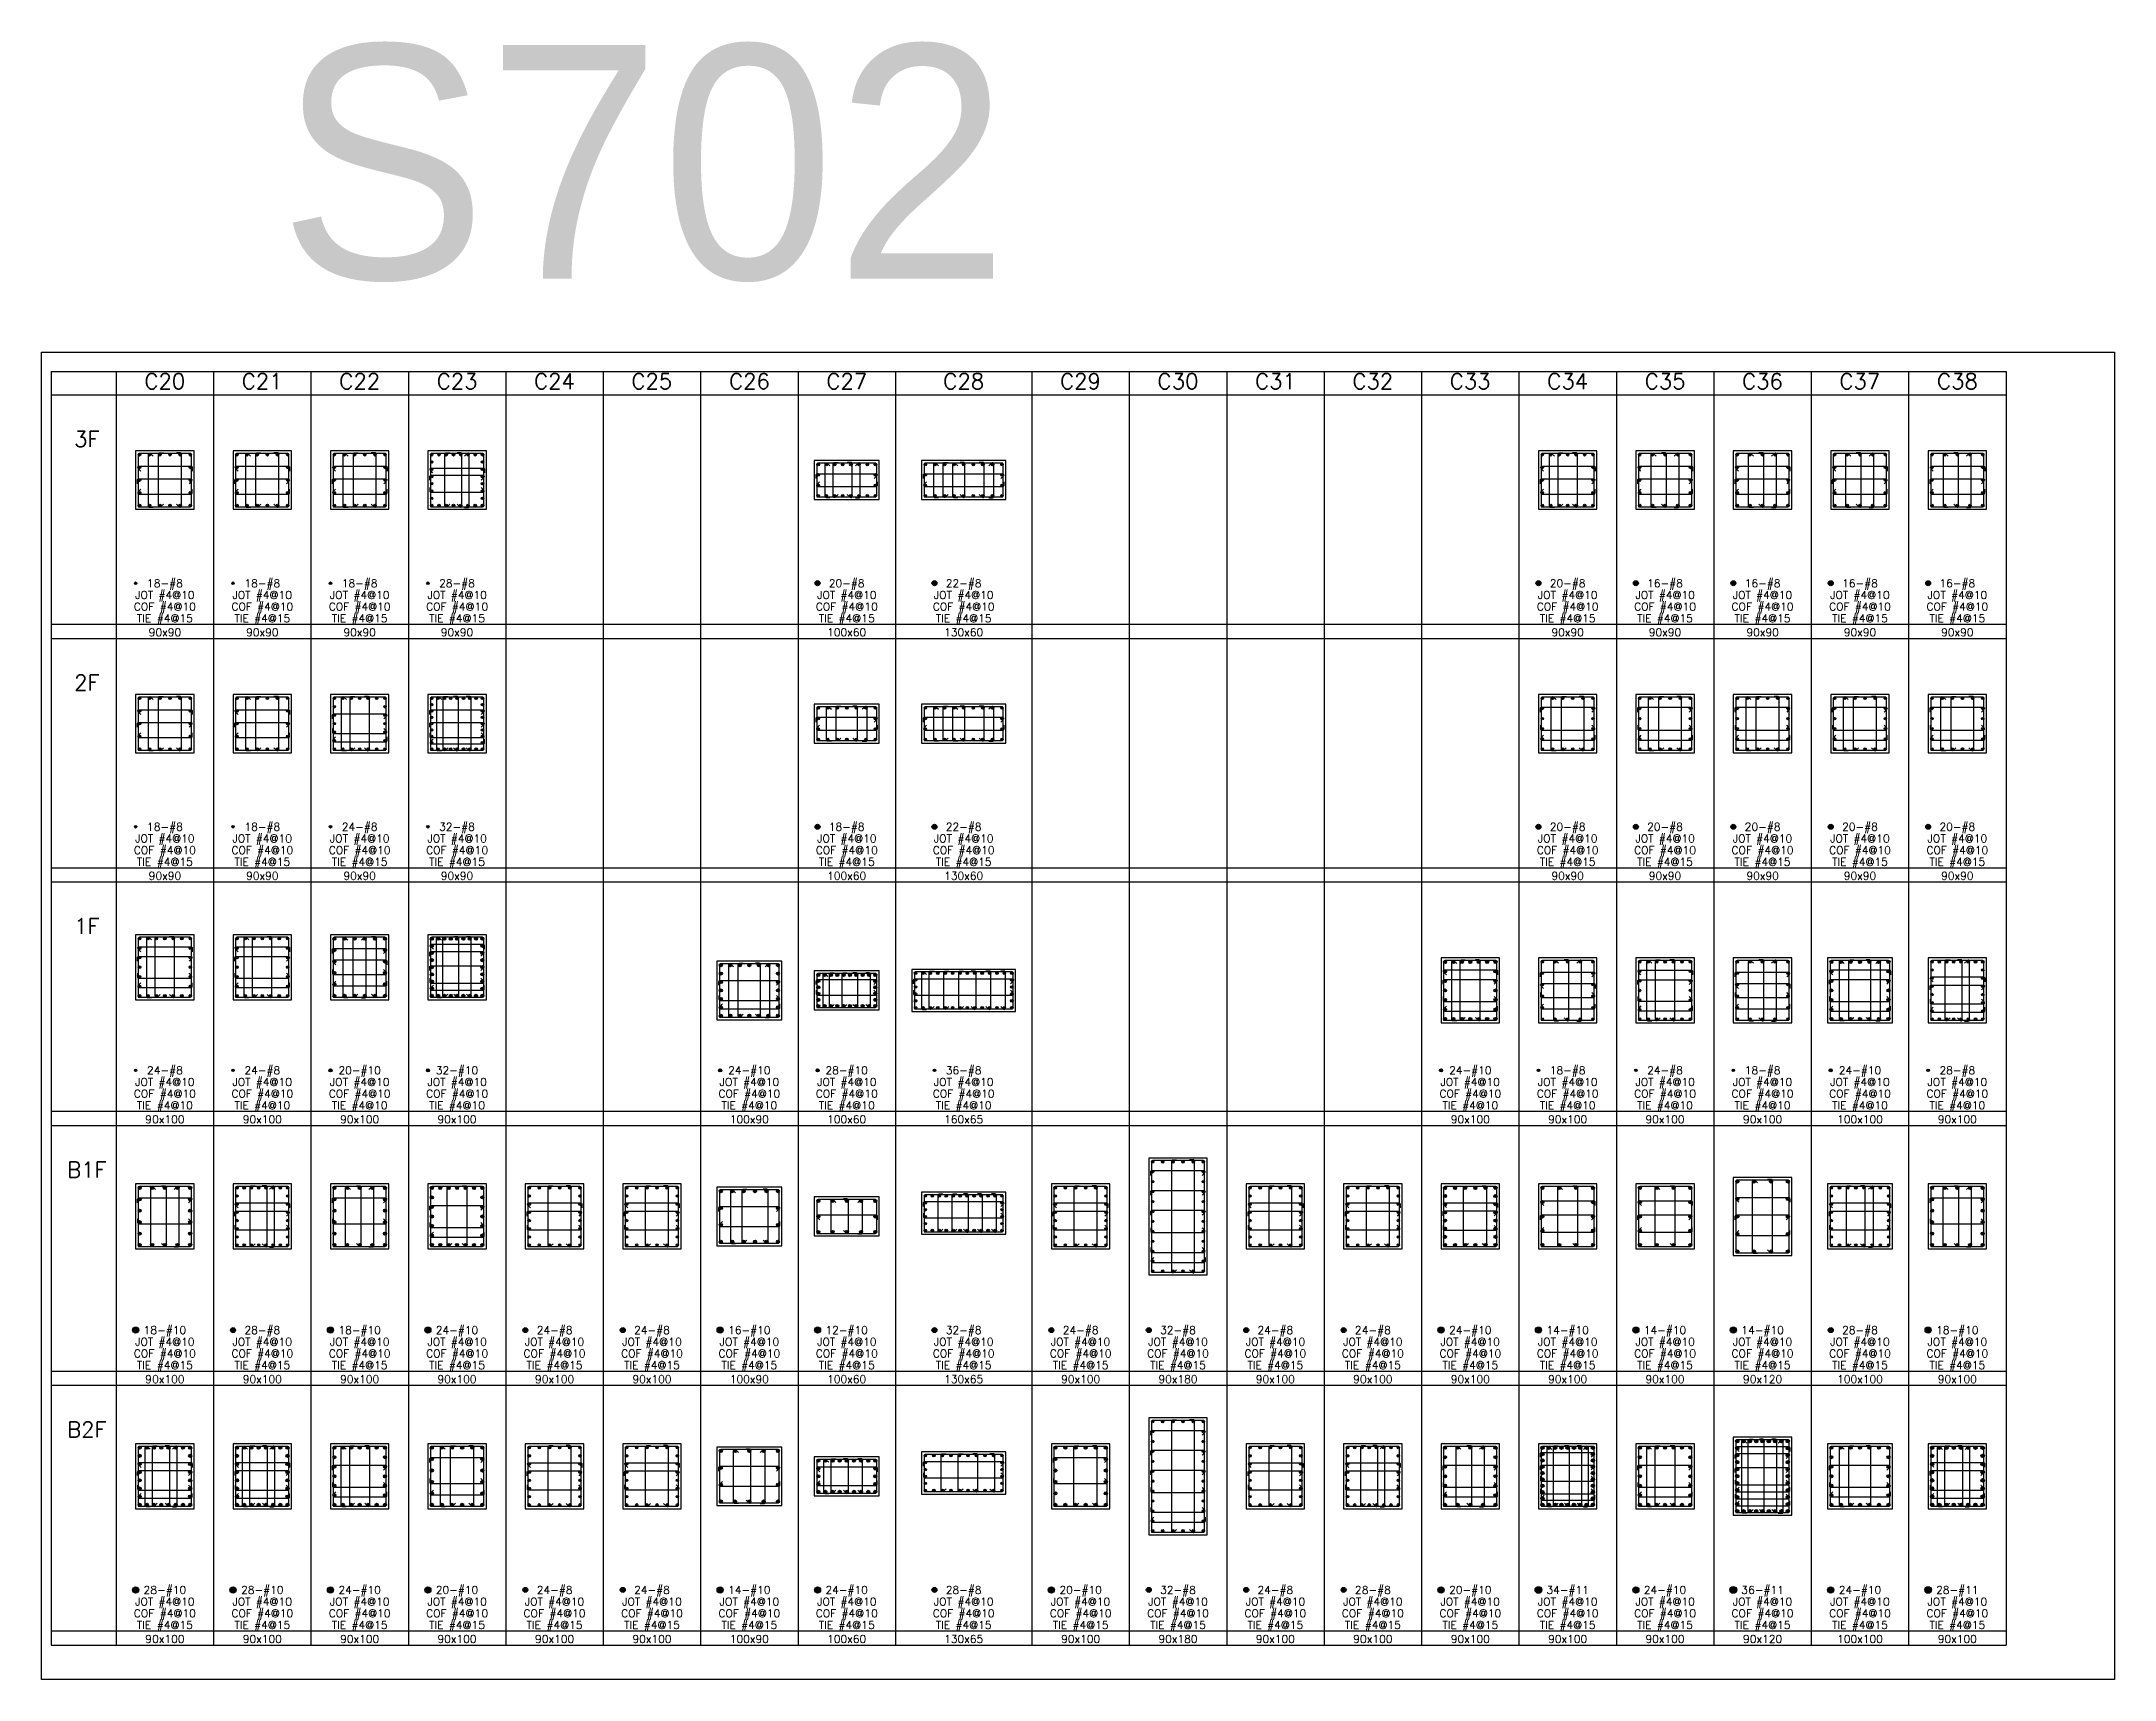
# Model space of a CAD drawing. Header units: millimetres. Extents: x 0 to 31920, y -6088 to 2522.
# Drawn here: x 3192 to 6384, y 0 to 2522 of the extents above; entities that cross this region are included whole.
import ezdxf
from ezdxf.enums import TextEntityAlignment as Align

# ---------------------------------------------------------------- set-up
doc = ezdxf.new("R2010")
doc.units = ezdxf.units.MM
doc.header["$MEASUREMENT"] = 0
for name, color, linetype in [('DwFm', 7, 'Continuous'), ('S-DIM', 2, 'Continuous'), ('S-RC', 130, 'Continuous'), ('S-REINF', 6, 'Continuous'), ('S-REINFD', 201, 'Continuous'), ('S-STUD', 1, 'Continuous'), ('S-TEXT', 2, 'Continuous')]:
    doc.layers.add(name, color=color, linetype=linetype)
doc.styles.add('CS4', font='romans.shx', dxfattribs={"width": 0.8, "bigfont": 'lsp.shx'})
doc.styles.add('HELOPEN', font='helopen.shx')

msp = doc.modelspace()

# ---------------------------------------------------------------- texts
at = {"color": 4, "style": 'HELOPEN'}
msp.add_text('S702', height=360, dxfattribs=at).set_placement((3557.1, 2156.8))
at = {"layer": 'S-TEXT', "style": 'CS4'}
for s, height, p in [('C20', 24, (3382, 1987)), ('C21', 24, (3532, 1987)), ('C22', 24, (3682, 1987)), ('C23', 24, (3832, 1987)), ('C24', 24, (3982, 1987)), ('C25', 24, (4132, 1987)), ('C26', 24, (4282, 1987)), ('C27', 24, (4432, 1987)), ('C28', 24, (4612, 1987)), ('C29', 24, (4792, 1987)), ('C30', 24, (4942, 1987)), ('C31', 24, (5092, 1987)), ('C32', 24, (5242, 1987)), ('C33', 24, (5392, 1987)), ('C34', 24, (5542, 1987)), ('C35', 24, (5692, 1987)), ('C36', 24, (5842, 1987)), ('C37', 24, (5992, 1987)), ('C38', 24, (6142, 1987)), ('3F', 24, (3262, 1898)), ('20-#8', 12, (4432, 1682)), ('22-#8', 12, (4612, 1682)), ('20-#8', 12, (5542, 1682)), ('16-#8', 12, (5692, 1682)), ('16-#8', 12, (5842, 1682)), ('16-#8', 12, (5992, 1682)), ('16-#8', 12, (6142, 1682)), ('COF #4@10', 12, (4432, 1646)), ('JOT #4@10', 12, (4432, 1664)), ('COF #4@10', 12, (4612, 1646)), ('JOT #4@10', 12, (4612, 1664)), ('COF #4@10', 12, (5542, 1646)), ('JOT #4@10', 12, (5542, 1664)), ('COF #4@10', 12, (5692, 1646)), ('JOT #4@10', 12, (5692, 1664)), ('COF #4@10', 12, (5842, 1646)), ('JOT #4@10', 12, (5842, 1664)), ('COF #4@10', 12, (5992, 1646)), ('JOT #4@10', 12, (5992, 1664)), ('COF #4@10', 12, (6142, 1646)), ('JOT #4@10', 12, (6142, 1664)), ('TIE #4@15', 12, (4432, 1628)), ('TIE #4@15', 12, (4612, 1628)), ('TIE #4@15', 12, (5542, 1628)), ('TIE #4@15', 12, (5692, 1628)), ('TIE #4@15', 12, (5842, 1628)), ('TIE #4@15', 12, (5992, 1628)), ('TIE #4@15', 12, (6142, 1628)), ('100x60', 12, (4432, 1606.5)), ('130x60', 12, (4612, 1606.5)), ('90x90', 12, (5542, 1606.5)), ('90x90', 12, (5692, 1606.5)), ('90x90', 12, (5842, 1606.5)), ('90x90', 12, (5992, 1606.5)), ('90x90', 12, (6142, 1606.5)), ('2F', 24, (3262, 1523)), ('18-#8', 12, (4432, 1307)), ('22-#8', 12, (4612, 1307)), ('20-#8', 12, (5542, 1307)), ('20-#8', 12, (5692, 1307)), ('20-#8', 12, (5842, 1307)), ('20-#8', 12, (5992, 1307)), ('20-#8', 12, (6142, 1307)), ('COF #4@10', 12, (4432, 1271)), ('JOT #4@10', 12, (4432, 1289)), ('COF #4@10', 12, (4612, 1271)), ('JOT #4@10', 12, (4612, 1289)), ('COF #4@10', 12, (5542, 1271)), ('JOT #4@10', 12, (5542, 1289)), ('COF #4@10', 12, (5692, 1271)), ('JOT #4@10', 12, (5692, 1289)), ('COF #4@10', 12, (5842, 1271)), ('JOT #4@10', 12, (5842, 1289)), ('COF #4@10', 12, (5992, 1271)), ('JOT #4@10', 12, (5992, 1289)), ('COF #4@10', 12, (6142, 1271)), ('JOT #4@10', 12, (6142, 1289)), ('TIE #4@15', 12, (4432, 1253)), ('TIE #4@15', 12, (4612, 1253)), ('TIE #4@15', 12, (5542, 1253)), ('TIE #4@15', 12, (5692, 1253)), ('TIE #4@15', 12, (5842, 1253)), ('TIE #4@15', 12, (5992, 1253)), ('TIE #4@15', 12, (6142, 1253)), ('100x60', 12, (4432, 1231.5)), ('130x60', 12, (4612, 1231.5)), ('90x90', 12, (5542, 1231.5)), ('90x90', 12, (5692, 1231.5)), ('90x90', 12, (5842, 1231.5)), ('90x90', 12, (5992, 1231.5)), ('90x90', 12, (6142, 1231.5)), ('1F', 24, (3262, 1148)), ('JOT #4@10', 12, (5392, 914)), ('24-#10', 12, (5392, 932)), ('JOT #4@10', 12, (5542, 914)), ('18-#8', 12, (5542, 932)), ('JOT #4@10', 12, (5692, 914)), ('24-#8', 12, (5692, 932)), ('JOT #4@10', 12, (5842, 914)), ('18-#8', 12, (5842, 932)), ('JOT #4@10', 12, (5992, 914)), ('24-#10', 12, (5992, 932)), ('JOT #4@10', 12, (6142, 914)), ('28-#8', 12, (6142, 932)), ('COF #4@10', 12, (5392, 896)), ('COF #4@10', 12, (5542, 896)), ('COF #4@10', 12, (5692, 896)), ('COF #4@10', 12, (5842, 896)), ('COF #4@10', 12, (5992, 896)), ('COF #4@10', 12, (6142, 896)), ('TIE #4@10', 12, (5392, 878)), ('90x100', 12, (5392, 856.5)), ('TIE #4@10', 12, (5542, 878)), ('90x100', 12, (5542, 856.5)), ('TIE #4@10', 12, (5692, 878)), ('90x100', 12, (5692, 856.5)), ('TIE #4@10', 12, (5842, 878)), ('90x100', 12, (5842, 856.5)), ('TIE #4@10', 12, (5992, 878)), ('100x100', 12, (5992, 856.5)), ('TIE #4@10', 12, (6142, 878)), ('90x100', 12, (6142, 856.5)), ('B1F', 24, (3262, 773)), ('18-#10', 12, (3382, 532)), ('28-#8', 12, (3532, 532)), ('18-#10', 12, (3682, 532)), ('24-#10', 12, (3832, 532)), ('24-#8', 12, (3982, 532)), ('24-#8', 12, (4132, 532)), ('16-#10', 12, (4282, 532)), ('12-#10', 12, (4432, 532)), ('32-#8', 12, (4612, 532)), ('24-#8', 12, (4792, 532)), ('32-#8', 12, (4942, 532)), ('24-#8', 12, (5092, 532)), ('24-#8', 12, (5242, 532)), ('24-#10', 12, (5392, 532)), ('14-#10', 12, (5542, 532)), ('14-#10', 12, (5692, 532)), ('14-#10', 12, (5842, 532)), ('28-#8', 12, (5992, 532)), ('18-#10', 12, (6142, 532)), ('JOT #4@10', 12, (3382, 514)), ('JOT #4@10', 12, (3532, 514)), ('JOT #4@10', 12, (3682, 514)), ('JOT #4@10', 12, (3832, 514)), ('JOT #4@10', 12, (3982, 514)), ('JOT #4@10', 12, (4132, 514)), ('JOT #4@10', 12, (4282, 514)), ('JOT #4@10', 12, (4432, 514)), ('JOT #4@10', 12, (4612, 514)), ('JOT #4@10', 12, (4792, 514)), ('JOT #4@10', 12, (4942, 514)), ('JOT #4@10', 12, (5092, 514)), ('JOT #4@10', 12, (5242, 514)), ('JOT #4@10', 12, (5392, 514)), ('JOT #4@10', 12, (5542, 514)), ('JOT #4@10', 12, (5692, 514)), ('JOT #4@10', 12, (5842, 514)), ('JOT #4@10', 12, (5992, 514)), ('JOT #4@10', 12, (6142, 514)), ('COF #4@10', 12, (3382, 496)), ('TIE #4@15', 12, (3382, 478)), ('COF #4@10', 12, (3532, 496)), ('TIE #4@15', 12, (3532, 478)), ('COF #4@10', 12, (3682, 496)), ('TIE #4@15', 12, (3682, 478)), ('COF #4@10', 12, (3832, 496)), ('TIE #4@15', 12, (3832, 478)), ('COF #4@10', 12, (3982, 496)), ('TIE #4@15', 12, (3982, 478)), ('COF #4@10', 12, (4132, 496)), ('TIE #4@15', 12, (4132, 478)), ('COF #4@10', 12, (4282, 496)), ('TIE #4@15', 12, (4282, 478)), ('COF #4@10', 12, (4432, 496)), ('TIE #4@15', 12, (4432, 478)), ('COF #4@10', 12, (4612, 496)), ('TIE #4@15', 12, (4612, 478)), ('COF #4@10', 12, (4792, 496)), ('TIE #4@15', 12, (4792, 478)), ('COF #4@10', 12, (4942, 496)), ('TIE #4@15', 12, (4942, 478)), ('COF #4@10', 12, (5092, 496)), ('TIE #4@15', 12, (5092, 478)), ('COF #4@10', 12, (5242, 496)), ('TIE #4@15', 12, (5242, 478)), ('COF #4@10', 12, (5392, 496)), ('TIE #4@15', 12, (5392, 478)), ('COF #4@10', 12, (5542, 496)), ('TIE #4@15', 12, (5542, 478)), ('COF #4@10', 12, (5692, 496)), ('TIE #4@15', 12, (5692, 478)), ('COF #4@10', 12, (5842, 496)), ('TIE #4@15', 12, (5842, 478)), ('COF #4@10', 12, (5992, 496)), ('TIE #4@15', 12, (5992, 478)), ('COF #4@10', 12, (6142, 496)), ('TIE #4@15', 12, (6142, 478)), ('90x100', 12, (3382, 456.5)), ('90x100', 12, (3532, 456.5)), ('90x100', 12, (3682, 456.5)), ('90x100', 12, (3832, 456.5)), ('90x100', 12, (3982, 456.5)), ('90x100', 12, (4132, 456.5)), ('100x90', 12, (4282, 456.5)), ('100x60', 12, (4432, 456.5)), ('130x65', 12, (4612, 456.5)), ('90x100', 12, (4792, 456.5)), ('90x180', 12, (4942, 456.5)), ('90x100', 12, (5092, 456.5)), ('90x100', 12, (5242, 456.5)), ('90x100', 12, (5392, 456.5)), ('90x100', 12, (5542, 456.5)), ('90x100', 12, (5692, 456.5)), ('90x120', 12, (5842, 456.5)), ('100x100', 12, (5992, 456.5)), ('90x100', 12, (6142, 456.5)), ('B2F', 24, (3262, 373)), ('JOT #4@10', 12, (3382, 114)), ('28-#10', 12, (3382, 132)), ('JOT #4@10', 12, (3532, 114)), ('28-#10', 12, (3532, 132)), ('JOT #4@10', 12, (3682, 114)), ('24-#10', 12, (3682, 132)), ('JOT #4@10', 12, (3832, 114)), ('20-#10', 12, (3832, 132)), ('JOT #4@10', 12, (3982, 114)), ('24-#8', 12, (3982, 132)), ('JOT #4@10', 12, (4132, 114)), ('24-#8', 12, (4132, 132)), ('JOT #4@10', 12, (4282, 114)), ('14-#10', 12, (4282, 132)), ('JOT #4@10', 12, (4432, 114)), ('24-#10', 12, (4432, 132)), ('JOT #4@10', 12, (4612, 114)), ('28-#8', 12, (4612, 132)), ('JOT #4@10', 12, (4792, 114)), ('20-#10', 12, (4792, 132)), ('JOT #4@10', 12, (4942, 114)), ('32-#8', 12, (4942, 132)), ('JOT #4@10', 12, (5092, 114)), ('24-#8', 12, (5092, 132)), ('JOT #4@10', 12, (5242, 114)), ('28-#8', 12, (5242, 132)), ('JOT #4@10', 12, (5392, 114)), ('20-#10', 12, (5392, 132)), ('JOT #4@10', 12, (5542, 114)), ('34-#11', 12, (5542, 132)), ('JOT #4@10', 12, (5692, 114)), ('24-#10', 12, (5692, 132)), ('JOT #4@10', 12, (5842, 114)), ('36-#11', 12, (5842, 132)), ('JOT #4@10', 12, (5992, 114)), ('24-#10', 12, (5992, 132)), ('JOT #4@10', 12, (6142, 114)), ('28-#11', 12, (6142, 132)), ('COF #4@10', 12, (3382, 96)), ('COF #4@10', 12, (3532, 96)), ('COF #4@10', 12, (3682, 96)), ('COF #4@10', 12, (3832, 96)), ('COF #4@10', 12, (3982, 96)), ('COF #4@10', 12, (4132, 96)), ('COF #4@10', 12, (4282, 96)), ('COF #4@10', 12, (4432, 96)), ('COF #4@10', 12, (4612, 96)), ('COF #4@10', 12, (4792, 96)), ('COF #4@10', 12, (4942, 96)), ('COF #4@10', 12, (5092, 96)), ('COF #4@10', 12, (5242, 96)), ('COF #4@10', 12, (5392, 96)), ('COF #4@10', 12, (5542, 96)), ('COF #4@10', 12, (5692, 96)), ('COF #4@10', 12, (5842, 96)), ('COF #4@10', 12, (5992, 96)), ('COF #4@10', 12, (6142, 96)), ('TIE #4@15', 12, (3382, 78)), ('90x100', 12, (3382, 56.5)), ('TIE #4@15', 12, (3532, 78)), ('90x100', 12, (3532, 56.5)), ('TIE #4@15', 12, (3682, 78)), ('90x100', 12, (3682, 56.5)), ('TIE #4@15', 12, (3832, 78)), ('90x100', 12, (3832, 56.5)), ('TIE #4@15', 12, (3982, 78)), ('90x100', 12, (3982, 56.5)), ('TIE #4@15', 12, (4132, 78)), ('90x100', 12, (4132, 56.5)), ('TIE #4@15', 12, (4282, 78)), ('100x90', 12, (4282, 56.5)), ('TIE #4@15', 12, (4432, 78)), ('100x60', 12, (4432, 56.5)), ('TIE #4@15', 12, (4612, 78)), ('130x65', 12, (4612, 56.5)), ('TIE #4@15', 12, (4792, 78)), ('90x100', 12, (4792, 56.5)), ('TIE #4@15', 12, (4942, 78)), ('90x180', 12, (4942, 56.5)), ('TIE #4@15', 12, (5092, 78)), ('90x100', 12, (5092, 56.5)), ('TIE #4@15', 12, (5242, 78)), ('90x100', 12, (5242, 56.5)), ('TIE #4@15', 12, (5392, 78)), ('90x100', 12, (5392, 56.5)), ('TIE #4@15', 12, (5542, 78)), ('90x100', 12, (5542, 56.5)), ('TIE #4@15', 12, (5692, 78)), ('90x100', 12, (5692, 56.5)), ('TIE #4@15', 12, (5842, 78)), ('90x120', 12, (5842, 56.5)), ('TIE #4@15', 12, (5992, 78)), ('100x100', 12, (5992, 56.5)), ('TIE #4@15', 12, (6142, 78)), ('90x100', 12, (6142, 56.5))]:
    msp.add_text(s, height=height, dxfattribs=at).set_placement(p, align=Align.CENTER)

# ---------------------------------------------------------------- blocks, each defined once
blk = doc.blocks.new('繪圖範圍')
blk.add_lwpolyline([(0, 51.1), (79.8, 51.1), (79.8, 0), (0, 0)], close=True)
blk = doc.blocks.new('A$C1e7e5637')
at = {"layer": 'S-REINFD'}
h = blk.add_hatch(color=256, dxfattribs=at)
edge = h.paths.add_edge_path()
edge.add_arc((31.1, 246.9), 2.38, 0, 360)
h = blk.add_hatch(color=256, dxfattribs=at)
edge = h.paths.add_edge_path()
edge.add_arc((31.1, 234), 2.38, 0, 360)
h = blk.add_hatch(color=256, dxfattribs=at)
edge = h.paths.add_edge_path()
edge.add_arc((45.7, 246.9), 2.38, 0, 360)
h = blk.add_hatch(color=256, dxfattribs=at)
edge = h.paths.add_edge_path()
edge.add_arc((60.4, 246.9), 2.38, 0, 360)
h = blk.add_hatch(color=256, dxfattribs=at)
edge = h.paths.add_edge_path()
edge.add_arc((75, 246.9), 2.38, 0, 360)
h = blk.add_hatch(color=256, dxfattribs=at)
edge = h.paths.add_edge_path()
edge.add_arc((89.6, 246.9), 2.38, 0, 360)
h = blk.add_hatch(color=256, dxfattribs=at)
edge = h.paths.add_edge_path()
edge.add_arc((104.3, 246.9), 2.38, 0, 360)
h = blk.add_hatch(color=256, dxfattribs=at)
edge = h.paths.add_edge_path()
edge.add_arc((118.9, 246.9), 2.38, 0, 360)
h = blk.add_hatch(color=256, dxfattribs=at)
edge = h.paths.add_edge_path()
edge.add_arc((118.9, 234), 2.38, 0, 360)
h = blk.add_hatch(color=256, dxfattribs=at)
edge = h.paths.add_edge_path()
edge.add_arc((181.1, 231.9), 2.38, 0, 360)
h = blk.add_hatch(color=256, dxfattribs=at)
edge = h.paths.add_edge_path()
edge.add_arc((181.1, 222.4), 2.38, 0, 360)
h = blk.add_hatch(color=256, dxfattribs=at)
edge = h.paths.add_edge_path()
edge.add_arc((190.8, 231.9), 2.38, 0, 360)
h = blk.add_hatch(color=256, dxfattribs=at)
edge = h.paths.add_edge_path()
edge.add_arc((200.6, 231.9), 2.38, 0, 360)
h = blk.add_hatch(color=256, dxfattribs=at)
edge = h.paths.add_edge_path()
edge.add_arc((210.4, 231.9), 2.38, 0, 360)
h = blk.add_hatch(color=256, dxfattribs=at)
edge = h.paths.add_edge_path()
edge.add_arc((220.1, 231.9), 2.38, 0, 360)
h = blk.add_hatch(color=256, dxfattribs=at)
edge = h.paths.add_edge_path()
edge.add_arc((229.9, 231.9), 2.38, 0, 360)
h = blk.add_hatch(color=256, dxfattribs=at)
edge = h.paths.add_edge_path()
edge.add_arc((239.6, 231.9), 2.38, 0, 360)
h = blk.add_hatch(color=256, dxfattribs=at)
edge = h.paths.add_edge_path()
edge.add_arc((249.4, 231.9), 2.38, 0, 360)
h = blk.add_hatch(color=256, dxfattribs=at)
edge = h.paths.add_edge_path()
edge.add_arc((259.2, 231.9), 2.38, 0, 360)
h = blk.add_hatch(color=256, dxfattribs=at)
edge = h.paths.add_edge_path()
edge.add_arc((268.9, 231.9), 2.38, 0, 360)
h = blk.add_hatch(color=256, dxfattribs=at)
edge = h.paths.add_edge_path()
edge.add_arc((268.9, 222.4), 2.38, 0, 360)
h = blk.add_hatch(color=256, dxfattribs=at)
edge = h.paths.add_edge_path()
edge.add_arc((330.9, 234.6), 1.91, 0, 360)
h = blk.add_hatch(color=256, dxfattribs=at)
edge = h.paths.add_edge_path()
edge.add_arc((330.9, 224), 1.91, 0, 360)
h = blk.add_hatch(color=256, dxfattribs=at)
edge = h.paths.add_edge_path()
edge.add_arc((342.3, 234.6), 1.91, 0, 360)
h = blk.add_hatch(color=256, dxfattribs=at)
edge = h.paths.add_edge_path()
edge.add_arc((353.7, 234.6), 1.91, 0, 360)
h = blk.add_hatch(color=256, dxfattribs=at)
edge = h.paths.add_edge_path()
edge.add_arc((365.1, 234.6), 1.91, 0, 360)
h = blk.add_hatch(color=256, dxfattribs=at)
edge = h.paths.add_edge_path()
edge.add_arc((376.5, 234.6), 1.91, 0, 360)
h = blk.add_hatch(color=256, dxfattribs=at)
edge = h.paths.add_edge_path()
edge.add_arc((387.9, 234.6), 1.91, 0, 360)
h = blk.add_hatch(color=256, dxfattribs=at)
edge = h.paths.add_edge_path()
edge.add_arc((399.3, 234.6), 1.91, 0, 360)
h = blk.add_hatch(color=256, dxfattribs=at)
edge = h.paths.add_edge_path()
edge.add_arc((410.7, 234.6), 1.91, 0, 360)
h = blk.add_hatch(color=256, dxfattribs=at)
edge = h.paths.add_edge_path()
edge.add_arc((422.1, 234.6), 1.91, 0, 360)
h = blk.add_hatch(color=256, dxfattribs=at)
edge = h.paths.add_edge_path()
edge.add_arc((433.5, 234.6), 1.91, 0, 360)
h = blk.add_hatch(color=256, dxfattribs=at)
edge = h.paths.add_edge_path()
edge.add_arc((444.9, 234.6), 1.91, 0, 360)
h = blk.add_hatch(color=256, dxfattribs=at)
edge = h.paths.add_edge_path()
edge.add_arc((456.3, 234.6), 1.91, 0, 360)
h = blk.add_hatch(color=256, dxfattribs=at)
edge = h.paths.add_edge_path()
edge.add_arc((467.7, 234.6), 1.91, 0, 360)
h = blk.add_hatch(color=256, dxfattribs=at)
edge = h.paths.add_edge_path()
edge.add_arc((479.1, 234.6), 1.91, 0, 360)
h = blk.add_hatch(color=256, dxfattribs=at)
edge = h.paths.add_edge_path()
edge.add_arc((479.1, 224), 1.91, 0, 360)
h = blk.add_hatch(color=256, dxfattribs=at)
edge = h.paths.add_edge_path()
edge.add_arc((31.1, 221), 2.38, 0, 360)
h = blk.add_hatch(color=256, dxfattribs=at)
edge = h.paths.add_edge_path()
edge.add_arc((31.1, 208), 2.38, 0, 360)
h = blk.add_hatch(color=256, dxfattribs=at)
edge = h.paths.add_edge_path()
edge.add_arc((31.1, 195), 2.38, 0, 360)
h = blk.add_hatch(color=256, dxfattribs=at)
edge = h.paths.add_edge_path()
edge.add_arc((118.9, 221), 2.38, 0, 360)
h = blk.add_hatch(color=256, dxfattribs=at)
edge = h.paths.add_edge_path()
edge.add_arc((118.9, 208), 2.38, 0, 360)
h = blk.add_hatch(color=256, dxfattribs=at)
edge = h.paths.add_edge_path()
edge.add_arc((118.9, 195), 2.38, 0, 360)
h = blk.add_hatch(color=256, dxfattribs=at)
edge = h.paths.add_edge_path()
edge.add_arc((181.1, 212.8), 2.38, 0, 360)
h = blk.add_hatch(color=256, dxfattribs=at)
edge = h.paths.add_edge_path()
edge.add_arc((181.1, 203.2), 2.38, 0, 360)
h = blk.add_hatch(color=256, dxfattribs=at)
edge = h.paths.add_edge_path()
edge.add_arc((181.1, 193.6), 2.38, 0, 360)
h = blk.add_hatch(color=256, dxfattribs=at)
edge = h.paths.add_edge_path()
edge.add_arc((268.9, 212.8), 2.38, 0, 360)
h = blk.add_hatch(color=256, dxfattribs=at)
edge = h.paths.add_edge_path()
edge.add_arc((268.9, 203.2), 2.38, 0, 360)
h = blk.add_hatch(color=256, dxfattribs=at)
edge = h.paths.add_edge_path()
edge.add_arc((268.9, 193.6), 2.38, 0, 360)
h = blk.add_hatch(color=256, dxfattribs=at)
edge = h.paths.add_edge_path()
edge.add_arc((330.9, 213.3), 1.91, 0, 360)
h = blk.add_hatch(color=256, dxfattribs=at)
edge = h.paths.add_edge_path()
edge.add_arc((330.9, 202.7), 1.91, 0, 360)
h = blk.add_hatch(color=256, dxfattribs=at)
edge = h.paths.add_edge_path()
edge.add_arc((330.9, 192), 1.91, 0, 360)
h = blk.add_hatch(color=256, dxfattribs=at)
edge = h.paths.add_edge_path()
edge.add_arc((479.1, 213.3), 1.91, 0, 360)
h = blk.add_hatch(color=256, dxfattribs=at)
edge = h.paths.add_edge_path()
edge.add_arc((479.1, 202.7), 1.91, 0, 360)
h = blk.add_hatch(color=256, dxfattribs=at)
edge = h.paths.add_edge_path()
edge.add_arc((479.1, 192), 1.91, 0, 360)
h = blk.add_hatch(color=256, dxfattribs=at)
edge = h.paths.add_edge_path()
edge.add_arc((31.1, 182), 2.38, 0, 360)
h = blk.add_hatch(color=256, dxfattribs=at)
edge = h.paths.add_edge_path()
edge.add_arc((31.1, 169.1), 2.38, 0, 360)
h = blk.add_hatch(color=256, dxfattribs=at)
edge = h.paths.add_edge_path()
edge.add_arc((45.7, 169.1), 2.38, 0, 360)
h = blk.add_hatch(color=256, dxfattribs=at)
edge = h.paths.add_edge_path()
edge.add_arc((60.4, 169.1), 2.38, 0, 360)
h = blk.add_hatch(color=256, dxfattribs=at)
edge = h.paths.add_edge_path()
edge.add_arc((75, 169.1), 2.38, 0, 360)
h = blk.add_hatch(color=256, dxfattribs=at)
edge = h.paths.add_edge_path()
edge.add_arc((89.6, 169.1), 2.38, 0, 360)
h = blk.add_hatch(color=256, dxfattribs=at)
edge = h.paths.add_edge_path()
edge.add_arc((104.3, 169.1), 2.38, 0, 360)
h = blk.add_hatch(color=256, dxfattribs=at)
edge = h.paths.add_edge_path()
edge.add_arc((118.9, 182), 2.38, 0, 360)
h = blk.add_hatch(color=256, dxfattribs=at)
edge = h.paths.add_edge_path()
edge.add_arc((118.9, 169.1), 2.38, 0, 360)
h = blk.add_hatch(color=256, dxfattribs=at)
edge = h.paths.add_edge_path()
edge.add_arc((181.1, 184.1), 2.38, 0, 360)
h = blk.add_hatch(color=256, dxfattribs=at)
edge = h.paths.add_edge_path()
edge.add_arc((190.8, 184.1), 2.38, 0, 360)
h = blk.add_hatch(color=256, dxfattribs=at)
edge = h.paths.add_edge_path()
edge.add_arc((200.6, 184.1), 2.38, 0, 360)
h = blk.add_hatch(color=256, dxfattribs=at)
edge = h.paths.add_edge_path()
edge.add_arc((210.4, 184.1), 2.38, 0, 360)
h = blk.add_hatch(color=256, dxfattribs=at)
edge = h.paths.add_edge_path()
edge.add_arc((220.1, 184.1), 2.38, 0, 360)
h = blk.add_hatch(color=256, dxfattribs=at)
edge = h.paths.add_edge_path()
edge.add_arc((229.9, 184.1), 2.38, 0, 360)
h = blk.add_hatch(color=256, dxfattribs=at)
edge = h.paths.add_edge_path()
edge.add_arc((239.6, 184.1), 2.38, 0, 360)
h = blk.add_hatch(color=256, dxfattribs=at)
edge = h.paths.add_edge_path()
edge.add_arc((249.4, 184.1), 2.38, 0, 360)
h = blk.add_hatch(color=256, dxfattribs=at)
edge = h.paths.add_edge_path()
edge.add_arc((259.2, 184.1), 2.38, 0, 360)
h = blk.add_hatch(color=256, dxfattribs=at)
edge = h.paths.add_edge_path()
edge.add_arc((268.9, 184.1), 2.38, 0, 360)
h = blk.add_hatch(color=256, dxfattribs=at)
edge = h.paths.add_edge_path()
edge.add_arc((330.9, 181.4), 1.91, 0, 360)
h = blk.add_hatch(color=256, dxfattribs=at)
edge = h.paths.add_edge_path()
edge.add_arc((342.3, 181.4), 1.91, 0, 360)
h = blk.add_hatch(color=256, dxfattribs=at)
edge = h.paths.add_edge_path()
edge.add_arc((353.7, 181.4), 1.91, 0, 360)
h = blk.add_hatch(color=256, dxfattribs=at)
edge = h.paths.add_edge_path()
edge.add_arc((365.1, 181.4), 1.91, 0, 360)
h = blk.add_hatch(color=256, dxfattribs=at)
edge = h.paths.add_edge_path()
edge.add_arc((376.5, 181.4), 1.91, 0, 360)
h = blk.add_hatch(color=256, dxfattribs=at)
edge = h.paths.add_edge_path()
edge.add_arc((387.9, 181.4), 1.91, 0, 360)
h = blk.add_hatch(color=256, dxfattribs=at)
edge = h.paths.add_edge_path()
edge.add_arc((399.3, 181.4), 1.91, 0, 360)
h = blk.add_hatch(color=256, dxfattribs=at)
edge = h.paths.add_edge_path()
edge.add_arc((410.7, 181.4), 1.91, 0, 360)
h = blk.add_hatch(color=256, dxfattribs=at)
edge = h.paths.add_edge_path()
edge.add_arc((422.1, 181.4), 1.91, 0, 360)
h = blk.add_hatch(color=256, dxfattribs=at)
edge = h.paths.add_edge_path()
edge.add_arc((433.5, 181.4), 1.91, 0, 360)
h = blk.add_hatch(color=256, dxfattribs=at)
edge = h.paths.add_edge_path()
edge.add_arc((444.9, 181.4), 1.91, 0, 360)
h = blk.add_hatch(color=256, dxfattribs=at)
edge = h.paths.add_edge_path()
edge.add_arc((456.3, 181.4), 1.91, 0, 360)
h = blk.add_hatch(color=256, dxfattribs=at)
edge = h.paths.add_edge_path()
edge.add_arc((467.7, 181.4), 1.91, 0, 360)
h = blk.add_hatch(color=256, dxfattribs=at)
edge = h.paths.add_edge_path()
edge.add_arc((479.1, 181.4), 1.91, 0, 360)
h = blk.add_hatch(color=256, dxfattribs=at)
edge = h.paths.add_edge_path()
edge.add_arc((30, 85), 2.38, 0, 360)
h = blk.add_hatch(color=256, dxfattribs=at)
edge = h.paths.add_edge_path()
edge.add_arc((180, 85), 2.38, 0, 360)
h = blk.add_hatch(color=256, dxfattribs=at)
edge = h.paths.add_edge_path()
edge.add_arc((360, 85), 1.91, 0, 360)
at = {"layer": 'S-RC'}
for points in [[(25, 163), (125, 163), (125, 253), (25, 253), (25, 163)], [(175, 178), (275, 178), (275, 238), (175, 238), (175, 178)], [(325, 175.5), (485, 175.5), (485, 240.5), (325, 240.5), (325, 175.5)]]:
    blk.add_lwpolyline(points, dxfattribs=at)
at = {"layer": 'S-REINF', "color": 2}
for points in [[(29, 167), (119.1, 167, 0.414214), (121, 168.9), (121, 247.1, 0.414214), (119.1, 249), (30.9, 249, 0.414214), (29, 247.1), (29, 167)], [(50.8, 166.1), (45.2, 166.1, -0.414214), (43.3, 168), (43.3, 247.4, -0.665297), (46.6, 248.8), (50.8, 244.6)], [(65.5, 171.4), (61.2, 167.2, -0.665297), (58, 168.6), (58, 248, -0.414214), (59.9, 249.9), (65.5, 249.9)], [(84.5, 171.4), (88.8, 167.2, 0.665297), (92, 168.6), (92, 248, 0.414214), (90.1, 249.9), (84.5, 249.9)], [(99.2, 166.1), (104.8, 166.1, 0.414214), (106.7, 168), (106.7, 247.4, 0.665297), (103.4, 248.8), (99.2, 244.6)], [(178.1, 217.2), (178.1, 222.8, -0.414214), (180, 224.7), (269.4, 224.7, -0.665297), (270.8, 221.5), (266.6, 217.2)], [(179, 182), (269.1, 182, 0.414214), (271, 183.9), (271, 232.1, 0.414214), (269.1, 234), (180.9, 234, 0.414214), (179, 232.1), (179, 182)], [(195.9, 181.1), (190.3, 181.1, -0.414214), (188.4, 183), (188.4, 232.4, -0.665297), (191.7, 233.8), (195.9, 229.6)], [(205.7, 186.4), (201.4, 182.2, -0.665297), (198.2, 183.6), (198.2, 233, -0.414214), (200.1, 234.9), (205.7, 234.9)], [(225.2, 186.4), (221, 182.2, -0.665297), (217.7, 183.6), (217.7, 233, -0.414214), (219.6, 234.9), (225.2, 234.9)], [(234.5, 186.4), (238.8, 182.2, 0.665297), (242, 183.6), (242, 233, 0.414214), (240.1, 234.9), (234.5, 234.9)], [(254.1, 186.4), (258.3, 182.2, 0.665297), (261.6, 183.6), (261.6, 233, 0.414214), (259.7, 234.9), (254.1, 234.9)], [(327.9, 218.4), (327.9, 224, -0.414214), (329.8, 225.9), (479.8, 225.9, -0.653352), (481.2, 222.7), (477.2, 218.4)], [(329, 179.5), (479.1, 179.5, 0.414214), (481, 181.4), (481, 234.6, 0.414214), (479.1, 236.5), (330.9, 236.5, 0.414214), (329, 234.6), (329, 179.5)], [(347.9, 178.4), (342.3, 178.4, -0.414214), (340.4, 180.3), (340.4, 235.3, -0.653352), (343.6, 236.7), (347.9, 232.7)], [(359.3, 183.3), (355, 179.3, -0.653352), (351.8, 180.7), (351.8, 235.7, -0.414214), (353.7, 237.6), (359.3, 237.6)], [(382.1, 183.3), (377.8, 179.3, -0.653352), (374.6, 180.7), (374.6, 235.7, -0.414214), (376.5, 237.6), (382.1, 237.6)], [(404.9, 183.3), (400.6, 179.3, -0.653352), (397.4, 180.7), (397.4, 235.7, -0.414214), (399.3, 237.6), (404.9, 237.6)], [(416.5, 183.3), (420.8, 179.3, 0.653352), (424, 180.7), (424, 235.7, 0.414214), (422.1, 237.6), (416.5, 237.6)], [(439.3, 183.3), (443.6, 179.3, 0.653352), (446.8, 180.7), (446.8, 235.7, 0.414214), (444.9, 237.6), (439.3, 237.6)], [(462.1, 183.3), (466.4, 179.3, 0.653352), (469.6, 180.7), (469.6, 235.7, 0.414214), (467.7, 237.6), (462.1, 237.6)], [(28.1, 215.9), (28.1, 221.5, -0.414214), (30, 223.4), (119.4, 223.4, -0.665297), (120.8, 220.1), (116.6, 215.9)], [(28.1, 200.1), (28.1, 194.5, 0.414214), (30, 192.6), (119.4, 192.6, 0.665297), (120.8, 195.9), (116.6, 200.1)], [(178.1, 208.3), (178.1, 202.7, 0.414214), (180, 200.8), (269.4, 200.8, 0.665297), (270.8, 204.1), (266.6, 208.3)], [(327.9, 208.3), (327.9, 202.7, 0.414214), (329.8, 200.8), (479.8, 200.8, 0.653352), (481.2, 204), (477.2, 208.3)], [(33.4, 187.2), (29.2, 182.9, 0.665297), (30.6, 179.7), (120, 179.7, 0.414214), (121.9, 181.6), (121.9, 187.2)]]:
    blk.add_lwpolyline(points, format="xyb", dxfattribs=at)
at = {"layer": 'S-REINFD'}
for centre, radius in [((31.1, 246.9), 2.38), ((31.1, 234), 2.38), ((45.7, 246.9), 2.38), ((60.4, 246.9), 2.38), ((75, 246.9), 2.38), ((89.6, 246.9), 2.38), ((104.3, 246.9), 2.38), ((118.9, 246.9), 2.38), ((118.9, 234), 2.38), ((181.1, 231.9), 2.38), ((181.1, 222.4), 2.38), ((190.8, 231.9), 2.38), ((200.6, 231.9), 2.38), ((210.4, 231.9), 2.38), ((220.1, 231.9), 2.38), ((229.9, 231.9), 2.38), ((239.6, 231.9), 2.38), ((249.4, 231.9), 2.38), ((259.2, 231.9), 2.38), ((268.9, 231.9), 2.38), ((268.9, 222.4), 2.38), ((330.9, 234.6), 1.91), ((330.9, 224), 1.91), ((342.3, 234.6), 1.91), ((353.7, 234.6), 1.91), ((365.1, 234.6), 1.91), ((376.5, 234.6), 1.91), ((387.9, 234.6), 1.91), ((399.3, 234.6), 1.91), ((410.7, 234.6), 1.91), ((422.1, 234.6), 1.91), ((433.5, 234.6), 1.91), ((444.9, 234.6), 1.91), ((456.3, 234.6), 1.91), ((467.7, 234.6), 1.91), ((479.1, 234.6), 1.91), ((479.1, 224), 1.91), ((31.1, 221), 2.38), ((31.1, 208), 2.38), ((31.1, 195), 2.38), ((118.9, 221), 2.38), ((118.9, 208), 2.38), ((118.9, 195), 2.38), ((181.1, 212.8), 2.38), ((181.1, 203.2), 2.38), ((181.1, 193.6), 2.38), ((268.9, 212.8), 2.38), ((268.9, 203.2), 2.38), ((268.9, 193.6), 2.38), ((330.9, 213.3), 1.91), ((330.9, 202.7), 1.91), ((330.9, 192), 1.91), ((479.1, 213.3), 1.91), ((479.1, 202.7), 1.91), ((479.1, 192), 1.91), ((31.1, 182), 2.38), ((31.1, 169.1), 2.38), ((45.7, 169.1), 2.38), ((60.4, 169.1), 2.38), ((75, 169.1), 2.38), ((89.6, 169.1), 2.38), ((104.3, 169.1), 2.38), ((118.9, 182), 2.38), ((118.9, 169.1), 2.38), ((181.1, 184.1), 2.38), ((190.8, 184.1), 2.38), ((200.6, 184.1), 2.38), ((210.4, 184.1), 2.38), ((220.1, 184.1), 2.38), ((229.9, 184.1), 2.38), ((239.6, 184.1), 2.38), ((249.4, 184.1), 2.38), ((259.2, 184.1), 2.38), ((268.9, 184.1), 2.38), ((330.9, 181.4), 1.91), ((342.3, 181.4), 1.91), ((353.7, 181.4), 1.91), ((365.1, 181.4), 1.91), ((376.5, 181.4), 1.91), ((387.9, 181.4), 1.91), ((399.3, 181.4), 1.91), ((410.7, 181.4), 1.91), ((422.1, 181.4), 1.91), ((433.5, 181.4), 1.91), ((444.9, 181.4), 1.91), ((456.3, 181.4), 1.91), ((467.7, 181.4), 1.91), ((479.1, 181.4), 1.91), ((30, 85), 2.38), ((180, 85), 2.38), ((360, 85), 1.91)]:
    blk.add_circle(centre, radius, dxfattribs=at)
at = {"layer": 'S-TEXT', "style": 'CS4'}
for s, p in [('JOT #4@10', (75, 61)), ('24-#10', (75, 79)), ('JOT #4@10', (225, 61)), ('28-#10', (225, 79)), ('JOT #4@10', (405, 61)), ('36-#8', (405, 79)), ('COF #4@10', (75, 43)), ('TIE #4@10', (75, 25)), ('COF #4@10', (225, 43)), ('TIE #4@10', (225, 25)), ('COF #4@10', (405, 43)), ('TIE #4@10', (405, 25)), ('100x90', (75, 3.5)), ('100x60', (225, 3.5)), ('160x65', (405, 3.5))]:
    blk.add_text(s, height=12, dxfattribs=at).set_placement(p, align=Align.CENTER)
blk = doc.blocks.new('A$C81f70d4c')
at = {"layer": 'S-REINFD'}
h = blk.add_hatch(color=256, dxfattribs=at)
edge = h.paths.add_edge_path()
edge.add_arc((35.9, 1032.8), 1.91, 0, 360)
h = blk.add_hatch(color=256, dxfattribs=at)
edge = h.paths.add_edge_path()
edge.add_arc((51.5, 1032.8), 1.91, 0, 360)
h = blk.add_hatch(color=256, dxfattribs=at)
edge = h.paths.add_edge_path()
edge.add_arc((67.2, 1032.8), 1.91, 0, 360)
h = blk.add_hatch(color=256, dxfattribs=at)
edge = h.paths.add_edge_path()
edge.add_arc((82.8, 1032.8), 1.91, 0, 360)
h = blk.add_hatch(color=256, dxfattribs=at)
edge = h.paths.add_edge_path()
edge.add_arc((98.5, 1032.8), 1.91, 0, 360)
h = blk.add_hatch(color=256, dxfattribs=at)
edge = h.paths.add_edge_path()
edge.add_arc((114.1, 1032.8), 1.91, 0, 360)
h = blk.add_hatch(color=256, dxfattribs=at)
edge = h.paths.add_edge_path()
edge.add_arc((185.9, 1032.8), 1.91, 0, 360)
h = blk.add_hatch(color=256, dxfattribs=at)
edge = h.paths.add_edge_path()
edge.add_arc((201.5, 1032.8), 1.91, 0, 360)
h = blk.add_hatch(color=256, dxfattribs=at)
edge = h.paths.add_edge_path()
edge.add_arc((217.2, 1032.8), 1.91, 0, 360)
h = blk.add_hatch(color=256, dxfattribs=at)
edge = h.paths.add_edge_path()
edge.add_arc((232.8, 1032.8), 1.91, 0, 360)
h = blk.add_hatch(color=256, dxfattribs=at)
edge = h.paths.add_edge_path()
edge.add_arc((248.5, 1032.8), 1.91, 0, 360)
h = blk.add_hatch(color=256, dxfattribs=at)
edge = h.paths.add_edge_path()
edge.add_arc((264.1, 1032.8), 1.91, 0, 360)
h = blk.add_hatch(color=256, dxfattribs=at)
edge = h.paths.add_edge_path()
edge.add_arc((335.9, 1032.8), 1.91, 0, 360)
h = blk.add_hatch(color=256, dxfattribs=at)
edge = h.paths.add_edge_path()
edge.add_arc((351.5, 1032.8), 1.91, 0, 360)
h = blk.add_hatch(color=256, dxfattribs=at)
edge = h.paths.add_edge_path()
edge.add_arc((367.2, 1032.8), 1.91, 0, 360)
h = blk.add_hatch(color=256, dxfattribs=at)
edge = h.paths.add_edge_path()
edge.add_arc((382.8, 1032.8), 1.91, 0, 360)
h = blk.add_hatch(color=256, dxfattribs=at)
edge = h.paths.add_edge_path()
edge.add_arc((398.5, 1032.8), 1.91, 0, 360)
h = blk.add_hatch(color=256, dxfattribs=at)
edge = h.paths.add_edge_path()
edge.add_arc((414.1, 1032.8), 1.91, 0, 360)
h = blk.add_hatch(color=256, dxfattribs=at)
edge = h.paths.add_edge_path()
edge.add_arc((485.9, 1032.8), 1.91, 0, 360)
h = blk.add_hatch(color=256, dxfattribs=at)
edge = h.paths.add_edge_path()
edge.add_arc((485.9, 1021.7), 1.91, 0, 360)
h = blk.add_hatch(color=256, dxfattribs=at)
edge = h.paths.add_edge_path()
edge.add_arc((497.1, 1032.8), 1.91, 0, 360)
h = blk.add_hatch(color=256, dxfattribs=at)
edge = h.paths.add_edge_path()
edge.add_arc((508.2, 1032.8), 1.91, 0, 360)
h = blk.add_hatch(color=256, dxfattribs=at)
edge = h.paths.add_edge_path()
edge.add_arc((519.4, 1032.8), 1.91, 0, 360)
h = blk.add_hatch(color=256, dxfattribs=at)
edge = h.paths.add_edge_path()
edge.add_arc((530.6, 1032.8), 1.91, 0, 360)
h = blk.add_hatch(color=256, dxfattribs=at)
edge = h.paths.add_edge_path()
edge.add_arc((541.8, 1032.8), 1.91, 0, 360)
h = blk.add_hatch(color=256, dxfattribs=at)
edge = h.paths.add_edge_path()
edge.add_arc((552.9, 1032.8), 1.91, 0, 360)
h = blk.add_hatch(color=256, dxfattribs=at)
edge = h.paths.add_edge_path()
edge.add_arc((564.1, 1032.8), 1.91, 0, 360)
h = blk.add_hatch(color=256, dxfattribs=at)
edge = h.paths.add_edge_path()
edge.add_arc((564.1, 1021.7), 1.91, 0, 360)
h = blk.add_hatch(color=256, dxfattribs=at)
edge = h.paths.add_edge_path()
edge.add_arc((35.9, 1013.3), 1.91, 0, 360)
h = blk.add_hatch(color=256, dxfattribs=at)
edge = h.paths.add_edge_path()
edge.add_arc((35.9, 993.8), 1.91, 0, 360)
h = blk.add_hatch(color=256, dxfattribs=at)
edge = h.paths.add_edge_path()
edge.add_arc((114.1, 1013.3), 1.91, 0, 360)
h = blk.add_hatch(color=256, dxfattribs=at)
edge = h.paths.add_edge_path()
edge.add_arc((114.1, 993.8), 1.91, 0, 360)
h = blk.add_hatch(color=256, dxfattribs=at)
edge = h.paths.add_edge_path()
edge.add_arc((185.9, 1013.3), 1.91, 0, 360)
h = blk.add_hatch(color=256, dxfattribs=at)
edge = h.paths.add_edge_path()
edge.add_arc((185.9, 993.8), 1.91, 0, 360)
h = blk.add_hatch(color=256, dxfattribs=at)
edge = h.paths.add_edge_path()
edge.add_arc((264.1, 1013.3), 1.91, 0, 360)
h = blk.add_hatch(color=256, dxfattribs=at)
edge = h.paths.add_edge_path()
edge.add_arc((264.1, 993.8), 1.91, 0, 360)
h = blk.add_hatch(color=256, dxfattribs=at)
edge = h.paths.add_edge_path()
edge.add_arc((335.9, 1013.3), 1.91, 0, 360)
h = blk.add_hatch(color=256, dxfattribs=at)
edge = h.paths.add_edge_path()
edge.add_arc((335.9, 993.8), 1.91, 0, 360)
h = blk.add_hatch(color=256, dxfattribs=at)
edge = h.paths.add_edge_path()
edge.add_arc((414.1, 1013.3), 1.91, 0, 360)
h = blk.add_hatch(color=256, dxfattribs=at)
edge = h.paths.add_edge_path()
edge.add_arc((414.1, 993.8), 1.91, 0, 360)
h = blk.add_hatch(color=256, dxfattribs=at)
edge = h.paths.add_edge_path()
edge.add_arc((485.9, 1010.5), 1.91, 0, 360)
h = blk.add_hatch(color=256, dxfattribs=at)
edge = h.paths.add_edge_path()
edge.add_arc((485.9, 999.3), 1.91, 0, 360)
h = blk.add_hatch(color=256, dxfattribs=at)
edge = h.paths.add_edge_path()
edge.add_arc((485.9, 988.2), 1.91, 0, 360)
h = blk.add_hatch(color=256, dxfattribs=at)
edge = h.paths.add_edge_path()
edge.add_arc((564.1, 1010.5), 1.91, 0, 360)
h = blk.add_hatch(color=256, dxfattribs=at)
edge = h.paths.add_edge_path()
edge.add_arc((564.1, 999.3), 1.91, 0, 360)
h = blk.add_hatch(color=256, dxfattribs=at)
edge = h.paths.add_edge_path()
edge.add_arc((564.1, 988.2), 1.91, 0, 360)
h = blk.add_hatch(color=256, dxfattribs=at)
edge = h.paths.add_edge_path()
edge.add_arc((35.9, 974.2), 1.91, 0, 360)
h = blk.add_hatch(color=256, dxfattribs=at)
edge = h.paths.add_edge_path()
edge.add_arc((114.1, 974.2), 1.91, 0, 360)
h = blk.add_hatch(color=256, dxfattribs=at)
edge = h.paths.add_edge_path()
edge.add_arc((185.9, 974.2), 1.91, 0, 360)
h = blk.add_hatch(color=256, dxfattribs=at)
edge = h.paths.add_edge_path()
edge.add_arc((264.1, 974.2), 1.91, 0, 360)
h = blk.add_hatch(color=256, dxfattribs=at)
edge = h.paths.add_edge_path()
edge.add_arc((335.9, 974.2), 1.91, 0, 360)
h = blk.add_hatch(color=256, dxfattribs=at)
edge = h.paths.add_edge_path()
edge.add_arc((414.1, 974.2), 1.91, 0, 360)
h = blk.add_hatch(color=256, dxfattribs=at)
edge = h.paths.add_edge_path()
edge.add_arc((485.9, 977), 1.91, 0, 360)
h = blk.add_hatch(color=256, dxfattribs=at)
edge = h.paths.add_edge_path()
edge.add_arc((485.9, 965.8), 1.91, 0, 360)
h = blk.add_hatch(color=256, dxfattribs=at)
edge = h.paths.add_edge_path()
edge.add_arc((564.1, 977), 1.91, 0, 360)
h = blk.add_hatch(color=256, dxfattribs=at)
edge = h.paths.add_edge_path()
edge.add_arc((564.1, 965.8), 1.91, 0, 360)
h = blk.add_hatch(color=256, dxfattribs=at)
edge = h.paths.add_edge_path()
edge.add_arc((35.9, 954.7), 1.91, 0, 360)
h = blk.add_hatch(color=256, dxfattribs=at)
edge = h.paths.add_edge_path()
edge.add_arc((51.5, 954.7), 1.91, 0, 360)
h = blk.add_hatch(color=256, dxfattribs=at)
edge = h.paths.add_edge_path()
edge.add_arc((67.2, 954.7), 1.91, 0, 360)
h = blk.add_hatch(color=256, dxfattribs=at)
edge = h.paths.add_edge_path()
edge.add_arc((82.8, 954.7), 1.91, 0, 360)
h = blk.add_hatch(color=256, dxfattribs=at)
edge = h.paths.add_edge_path()
edge.add_arc((98.5, 954.7), 1.91, 0, 360)
h = blk.add_hatch(color=256, dxfattribs=at)
edge = h.paths.add_edge_path()
edge.add_arc((114.1, 954.7), 1.91, 0, 360)
h = blk.add_hatch(color=256, dxfattribs=at)
edge = h.paths.add_edge_path()
edge.add_arc((185.9, 954.7), 1.91, 0, 360)
h = blk.add_hatch(color=256, dxfattribs=at)
edge = h.paths.add_edge_path()
edge.add_arc((201.5, 954.7), 1.91, 0, 360)
h = blk.add_hatch(color=256, dxfattribs=at)
edge = h.paths.add_edge_path()
edge.add_arc((217.2, 954.7), 1.91, 0, 360)
h = blk.add_hatch(color=256, dxfattribs=at)
edge = h.paths.add_edge_path()
edge.add_arc((232.8, 954.7), 1.91, 0, 360)
h = blk.add_hatch(color=256, dxfattribs=at)
edge = h.paths.add_edge_path()
edge.add_arc((248.5, 954.7), 1.91, 0, 360)
h = blk.add_hatch(color=256, dxfattribs=at)
edge = h.paths.add_edge_path()
edge.add_arc((264.1, 954.7), 1.91, 0, 360)
h = blk.add_hatch(color=256, dxfattribs=at)
edge = h.paths.add_edge_path()
edge.add_arc((335.9, 954.7), 1.91, 0, 360)
h = blk.add_hatch(color=256, dxfattribs=at)
edge = h.paths.add_edge_path()
edge.add_arc((351.5, 954.7), 1.91, 0, 360)
h = blk.add_hatch(color=256, dxfattribs=at)
edge = h.paths.add_edge_path()
edge.add_arc((367.2, 954.7), 1.91, 0, 360)
h = blk.add_hatch(color=256, dxfattribs=at)
edge = h.paths.add_edge_path()
edge.add_arc((382.8, 954.7), 1.91, 0, 360)
h = blk.add_hatch(color=256, dxfattribs=at)
edge = h.paths.add_edge_path()
edge.add_arc((398.5, 954.7), 1.91, 0, 360)
h = blk.add_hatch(color=256, dxfattribs=at)
edge = h.paths.add_edge_path()
edge.add_arc((414.1, 954.7), 1.91, 0, 360)
h = blk.add_hatch(color=256, dxfattribs=at)
edge = h.paths.add_edge_path()
edge.add_arc((485.9, 954.7), 1.91, 0, 360)
h = blk.add_hatch(color=256, dxfattribs=at)
edge = h.paths.add_edge_path()
edge.add_arc((497.1, 954.7), 1.91, 0, 360)
h = blk.add_hatch(color=256, dxfattribs=at)
edge = h.paths.add_edge_path()
edge.add_arc((508.2, 954.7), 1.91, 0, 360)
h = blk.add_hatch(color=256, dxfattribs=at)
edge = h.paths.add_edge_path()
edge.add_arc((519.4, 954.7), 1.91, 0, 360)
h = blk.add_hatch(color=256, dxfattribs=at)
edge = h.paths.add_edge_path()
edge.add_arc((530.6, 954.7), 1.91, 0, 360)
h = blk.add_hatch(color=256, dxfattribs=at)
edge = h.paths.add_edge_path()
edge.add_arc((541.8, 954.7), 1.91, 0, 360)
h = blk.add_hatch(color=256, dxfattribs=at)
edge = h.paths.add_edge_path()
edge.add_arc((552.9, 954.7), 1.91, 0, 360)
h = blk.add_hatch(color=256, dxfattribs=at)
edge = h.paths.add_edge_path()
edge.add_arc((564.1, 954.7), 1.91, 0, 360)
h = blk.add_hatch(color=256, dxfattribs=at)
edge = h.paths.add_edge_path()
edge.add_arc((30, 835), 1.91, 0, 360)
h = blk.add_hatch(color=256, dxfattribs=at)
edge = h.paths.add_edge_path()
edge.add_arc((180, 835), 1.91, 0, 360)
h = blk.add_hatch(color=256, dxfattribs=at)
edge = h.paths.add_edge_path()
edge.add_arc((330, 835), 1.91, 0, 360)
h = blk.add_hatch(color=256, dxfattribs=at)
edge = h.paths.add_edge_path()
edge.add_arc((480, 835), 1.91, 0, 360)
h = blk.add_hatch(color=256, dxfattribs=at)
edge = h.paths.add_edge_path()
edge.add_arc((35.9, 657.8), 1.91, 0, 360)
h = blk.add_hatch(color=256, dxfattribs=at)
edge = h.paths.add_edge_path()
edge.add_arc((35.9, 638.3), 1.91, 0, 360)
h = blk.add_hatch(color=256, dxfattribs=at)
edge = h.paths.add_edge_path()
edge.add_arc((51.5, 657.8), 1.91, 0, 360)
h = blk.add_hatch(color=256, dxfattribs=at)
edge = h.paths.add_edge_path()
edge.add_arc((67.2, 657.8), 1.91, 0, 360)
h = blk.add_hatch(color=256, dxfattribs=at)
edge = h.paths.add_edge_path()
edge.add_arc((82.8, 657.8), 1.91, 0, 360)
h = blk.add_hatch(color=256, dxfattribs=at)
edge = h.paths.add_edge_path()
edge.add_arc((98.5, 657.8), 1.91, 0, 360)
h = blk.add_hatch(color=256, dxfattribs=at)
edge = h.paths.add_edge_path()
edge.add_arc((114.1, 657.8), 1.91, 0, 360)
h = blk.add_hatch(color=256, dxfattribs=at)
edge = h.paths.add_edge_path()
edge.add_arc((114.1, 638.3), 1.91, 0, 360)
h = blk.add_hatch(color=256, dxfattribs=at)
edge = h.paths.add_edge_path()
edge.add_arc((185.9, 657.8), 1.91, 0, 360)
h = blk.add_hatch(color=256, dxfattribs=at)
edge = h.paths.add_edge_path()
edge.add_arc((185.9, 638.3), 1.91, 0, 360)
h = blk.add_hatch(color=256, dxfattribs=at)
edge = h.paths.add_edge_path()
edge.add_arc((201.5, 657.8), 1.91, 0, 360)
h = blk.add_hatch(color=256, dxfattribs=at)
edge = h.paths.add_edge_path()
edge.add_arc((217.2, 657.8), 1.91, 0, 360)
h = blk.add_hatch(color=256, dxfattribs=at)
edge = h.paths.add_edge_path()
edge.add_arc((232.8, 657.8), 1.91, 0, 360)
h = blk.add_hatch(color=256, dxfattribs=at)
edge = h.paths.add_edge_path()
edge.add_arc((248.5, 657.8), 1.91, 0, 360)
h = blk.add_hatch(color=256, dxfattribs=at)
edge = h.paths.add_edge_path()
edge.add_arc((264.1, 657.8), 1.91, 0, 360)
h = blk.add_hatch(color=256, dxfattribs=at)
edge = h.paths.add_edge_path()
edge.add_arc((264.1, 638.3), 1.91, 0, 360)
h = blk.add_hatch(color=256, dxfattribs=at)
edge = h.paths.add_edge_path()
edge.add_arc((335.9, 657.8), 1.91, 0, 360)
h = blk.add_hatch(color=256, dxfattribs=at)
edge = h.paths.add_edge_path()
edge.add_arc((335.9, 644.8), 1.91, 0, 360)
h = blk.add_hatch(color=256, dxfattribs=at)
edge = h.paths.add_edge_path()
edge.add_arc((348.9, 657.8), 1.91, 0, 360)
h = blk.add_hatch(color=256, dxfattribs=at)
edge = h.paths.add_edge_path()
edge.add_arc((362, 657.8), 1.91, 0, 360)
h = blk.add_hatch(color=256, dxfattribs=at)
edge = h.paths.add_edge_path()
edge.add_arc((375, 657.8), 1.91, 0, 360)
h = blk.add_hatch(color=256, dxfattribs=at)
edge = h.paths.add_edge_path()
edge.add_arc((388, 657.8), 1.91, 0, 360)
h = blk.add_hatch(color=256, dxfattribs=at)
edge = h.paths.add_edge_path()
edge.add_arc((401.1, 657.8), 1.91, 0, 360)
h = blk.add_hatch(color=256, dxfattribs=at)
edge = h.paths.add_edge_path()
edge.add_arc((414.1, 657.8), 1.91, 0, 360)
h = blk.add_hatch(color=256, dxfattribs=at)
edge = h.paths.add_edge_path()
edge.add_arc((414.1, 644.8), 1.91, 0, 360)
h = blk.add_hatch(color=256, dxfattribs=at)
edge = h.paths.add_edge_path()
edge.add_arc((485.9, 657.8), 1.91, 0, 360)
h = blk.add_hatch(color=256, dxfattribs=at)
edge = h.paths.add_edge_path()
edge.add_arc((485.9, 648.1), 1.91, 0, 360)
h = blk.add_hatch(color=256, dxfattribs=at)
edge = h.paths.add_edge_path()
edge.add_arc((485.9, 638.3), 1.91, 0, 360)
h = blk.add_hatch(color=256, dxfattribs=at)
edge = h.paths.add_edge_path()
edge.add_arc((495.7, 657.8), 1.91, 0, 360)
h = blk.add_hatch(color=256, dxfattribs=at)
edge = h.paths.add_edge_path()
edge.add_arc((505.5, 657.8), 1.91, 0, 360)
h = blk.add_hatch(color=256, dxfattribs=at)
edge = h.paths.add_edge_path()
edge.add_arc((515.2, 657.8), 1.91, 0, 360)
h = blk.add_hatch(color=256, dxfattribs=at)
edge = h.paths.add_edge_path()
edge.add_arc((525, 657.8), 1.91, 0, 360)
h = blk.add_hatch(color=256, dxfattribs=at)
edge = h.paths.add_edge_path()
edge.add_arc((534.8, 657.8), 1.91, 0, 360)
h = blk.add_hatch(color=256, dxfattribs=at)
edge = h.paths.add_edge_path()
edge.add_arc((544.5, 657.8), 1.91, 0, 360)
h = blk.add_hatch(color=256, dxfattribs=at)
edge = h.paths.add_edge_path()
edge.add_arc((554.3, 657.8), 1.91, 0, 360)
h = blk.add_hatch(color=256, dxfattribs=at)
edge = h.paths.add_edge_path()
edge.add_arc((564.1, 657.8), 1.91, 0, 360)
h = blk.add_hatch(color=256, dxfattribs=at)
edge = h.paths.add_edge_path()
edge.add_arc((564.1, 648.1), 1.91, 0, 360)
h = blk.add_hatch(color=256, dxfattribs=at)
edge = h.paths.add_edge_path()
edge.add_arc((564.1, 638.3), 1.91, 0, 360)
h = blk.add_hatch(color=256, dxfattribs=at)
edge = h.paths.add_edge_path()
edge.add_arc((35.9, 618.8), 1.91, 0, 360)
h = blk.add_hatch(color=256, dxfattribs=at)
edge = h.paths.add_edge_path()
edge.add_arc((114.1, 618.8), 1.91, 0, 360)
h = blk.add_hatch(color=256, dxfattribs=at)
edge = h.paths.add_edge_path()
edge.add_arc((185.9, 618.8), 1.91, 0, 360)
h = blk.add_hatch(color=256, dxfattribs=at)
edge = h.paths.add_edge_path()
edge.add_arc((264.1, 618.8), 1.91, 0, 360)
h = blk.add_hatch(color=256, dxfattribs=at)
edge = h.paths.add_edge_path()
edge.add_arc((335.9, 631.8), 1.91, 0, 360)
h = blk.add_hatch(color=256, dxfattribs=at)
edge = h.paths.add_edge_path()
edge.add_arc((335.9, 618.8), 1.91, 0, 360)
h = blk.add_hatch(color=256, dxfattribs=at)
edge = h.paths.add_edge_path()
edge.add_arc((335.9, 605.7), 1.91, 0, 360)
h = blk.add_hatch(color=256, dxfattribs=at)
edge = h.paths.add_edge_path()
edge.add_arc((414.1, 631.8), 1.91, 0, 360)
h = blk.add_hatch(color=256, dxfattribs=at)
edge = h.paths.add_edge_path()
edge.add_arc((414.1, 618.8), 1.91, 0, 360)
h = blk.add_hatch(color=256, dxfattribs=at)
edge = h.paths.add_edge_path()
edge.add_arc((414.1, 605.7), 1.91, 0, 360)
h = blk.add_hatch(color=256, dxfattribs=at)
edge = h.paths.add_edge_path()
edge.add_arc((485.9, 628.5), 1.91, 0, 360)
h = blk.add_hatch(color=256, dxfattribs=at)
edge = h.paths.add_edge_path()
edge.add_arc((485.9, 618.8), 1.91, 0, 360)
h = blk.add_hatch(color=256, dxfattribs=at)
edge = h.paths.add_edge_path()
edge.add_arc((485.9, 609), 1.91, 0, 360)
h = blk.add_hatch(color=256, dxfattribs=at)
edge = h.paths.add_edge_path()
edge.add_arc((564.1, 628.5), 1.91, 0, 360)
h = blk.add_hatch(color=256, dxfattribs=at)
edge = h.paths.add_edge_path()
edge.add_arc((564.1, 618.8), 1.91, 0, 360)
h = blk.add_hatch(color=256, dxfattribs=at)
edge = h.paths.add_edge_path()
edge.add_arc((564.1, 609), 1.91, 0, 360)
h = blk.add_hatch(color=256, dxfattribs=at)
edge = h.paths.add_edge_path()
edge.add_arc((35.9, 599.2), 1.91, 0, 360)
h = blk.add_hatch(color=256, dxfattribs=at)
edge = h.paths.add_edge_path()
edge.add_arc((35.9, 579.7), 1.91, 0, 360)
h = blk.add_hatch(color=256, dxfattribs=at)
edge = h.paths.add_edge_path()
edge.add_arc((51.5, 579.7), 1.91, 0, 360)
h = blk.add_hatch(color=256, dxfattribs=at)
edge = h.paths.add_edge_path()
edge.add_arc((67.2, 579.7), 1.91, 0, 360)
h = blk.add_hatch(color=256, dxfattribs=at)
edge = h.paths.add_edge_path()
edge.add_arc((82.8, 579.7), 1.91, 0, 360)
h = blk.add_hatch(color=256, dxfattribs=at)
edge = h.paths.add_edge_path()
edge.add_arc((98.5, 579.7), 1.91, 0, 360)
h = blk.add_hatch(color=256, dxfattribs=at)
edge = h.paths.add_edge_path()
edge.add_arc((114.1, 599.2), 1.91, 0, 360)
h = blk.add_hatch(color=256, dxfattribs=at)
edge = h.paths.add_edge_path()
edge.add_arc((114.1, 579.7), 1.91, 0, 360)
h = blk.add_hatch(color=256, dxfattribs=at)
edge = h.paths.add_edge_path()
edge.add_arc((185.9, 599.2), 1.91, 0, 360)
h = blk.add_hatch(color=256, dxfattribs=at)
edge = h.paths.add_edge_path()
edge.add_arc((185.9, 579.7), 1.91, 0, 360)
h = blk.add_hatch(color=256, dxfattribs=at)
edge = h.paths.add_edge_path()
edge.add_arc((201.5, 579.7), 1.91, 0, 360)
h = blk.add_hatch(color=256, dxfattribs=at)
edge = h.paths.add_edge_path()
edge.add_arc((217.2, 579.7), 1.91, 0, 360)
h = blk.add_hatch(color=256, dxfattribs=at)
edge = h.paths.add_edge_path()
edge.add_arc((232.8, 579.7), 1.91, 0, 360)
h = blk.add_hatch(color=256, dxfattribs=at)
edge = h.paths.add_edge_path()
edge.add_arc((248.5, 579.7), 1.91, 0, 360)
h = blk.add_hatch(color=256, dxfattribs=at)
edge = h.paths.add_edge_path()
edge.add_arc((264.1, 599.2), 1.91, 0, 360)
h = blk.add_hatch(color=256, dxfattribs=at)
edge = h.paths.add_edge_path()
edge.add_arc((264.1, 579.7), 1.91, 0, 360)
h = blk.add_hatch(color=256, dxfattribs=at)
edge = h.paths.add_edge_path()
edge.add_arc((335.9, 592.7), 1.91, 0, 360)
h = blk.add_hatch(color=256, dxfattribs=at)
edge = h.paths.add_edge_path()
edge.add_arc((335.9, 579.7), 1.91, 0, 360)
h = blk.add_hatch(color=256, dxfattribs=at)
edge = h.paths.add_edge_path()
edge.add_arc((348.9, 579.7), 1.91, 0, 360)
h = blk.add_hatch(color=256, dxfattribs=at)
edge = h.paths.add_edge_path()
edge.add_arc((362, 579.7), 1.91, 0, 360)
h = blk.add_hatch(color=256, dxfattribs=at)
edge = h.paths.add_edge_path()
edge.add_arc((375, 579.7), 1.91, 0, 360)
h = blk.add_hatch(color=256, dxfattribs=at)
edge = h.paths.add_edge_path()
edge.add_arc((388, 579.7), 1.91, 0, 360)
h = blk.add_hatch(color=256, dxfattribs=at)
edge = h.paths.add_edge_path()
edge.add_arc((401.1, 579.7), 1.91, 0, 360)
h = blk.add_hatch(color=256, dxfattribs=at)
edge = h.paths.add_edge_path()
edge.add_arc((414.1, 592.7), 1.91, 0, 360)
h = blk.add_hatch(color=256, dxfattribs=at)
edge = h.paths.add_edge_path()
edge.add_arc((414.1, 579.7), 1.91, 0, 360)
h = blk.add_hatch(color=256, dxfattribs=at)
edge = h.paths.add_edge_path()
edge.add_arc((485.9, 599.2), 1.91, 0, 360)
h = blk.add_hatch(color=256, dxfattribs=at)
edge = h.paths.add_edge_path()
edge.add_arc((485.9, 589.4), 1.91, 0, 360)
h = blk.add_hatch(color=256, dxfattribs=at)
edge = h.paths.add_edge_path()
edge.add_arc((485.9, 579.7), 1.91, 0, 360)
h = blk.add_hatch(color=256, dxfattribs=at)
edge = h.paths.add_edge_path()
edge.add_arc((495.7, 579.7), 1.91, 0, 360)
h = blk.add_hatch(color=256, dxfattribs=at)
edge = h.paths.add_edge_path()
edge.add_arc((505.5, 579.7), 1.91, 0, 360)
h = blk.add_hatch(color=256, dxfattribs=at)
edge = h.paths.add_edge_path()
edge.add_arc((515.2, 579.7), 1.91, 0, 360)
h = blk.add_hatch(color=256, dxfattribs=at)
edge = h.paths.add_edge_path()
edge.add_arc((525, 579.7), 1.91, 0, 360)
h = blk.add_hatch(color=256, dxfattribs=at)
edge = h.paths.add_edge_path()
edge.add_arc((534.8, 579.7), 1.91, 0, 360)
h = blk.add_hatch(color=256, dxfattribs=at)
edge = h.paths.add_edge_path()
edge.add_arc((544.5, 579.7), 1.91, 0, 360)
h = blk.add_hatch(color=256, dxfattribs=at)
edge = h.paths.add_edge_path()
edge.add_arc((554.3, 579.7), 1.91, 0, 360)
h = blk.add_hatch(color=256, dxfattribs=at)
edge = h.paths.add_edge_path()
edge.add_arc((564.1, 599.2), 1.91, 0, 360)
h = blk.add_hatch(color=256, dxfattribs=at)
edge = h.paths.add_edge_path()
edge.add_arc((564.1, 589.4), 1.91, 0, 360)
h = blk.add_hatch(color=256, dxfattribs=at)
edge = h.paths.add_edge_path()
edge.add_arc((564.1, 579.7), 1.91, 0, 360)
h = blk.add_hatch(color=256, dxfattribs=at)
edge = h.paths.add_edge_path()
edge.add_arc((30, 460), 1.91, 0, 360)
h = blk.add_hatch(color=256, dxfattribs=at)
edge = h.paths.add_edge_path()
edge.add_arc((180, 460), 1.91, 0, 360)
h = blk.add_hatch(color=256, dxfattribs=at)
edge = h.paths.add_edge_path()
edge.add_arc((330, 460), 1.91, 0, 360)
h = blk.add_hatch(color=256, dxfattribs=at)
edge = h.paths.add_edge_path()
edge.add_arc((480, 460), 1.91, 0, 360)
h = blk.add_hatch(color=256, dxfattribs=at)
edge = h.paths.add_edge_path()
edge.add_arc((35.9, 287.8), 1.91, 0, 360)
h = blk.add_hatch(color=256, dxfattribs=at)
edge = h.paths.add_edge_path()
edge.add_arc((48.9, 287.8), 1.91, 0, 360)
h = blk.add_hatch(color=256, dxfattribs=at)
edge = h.paths.add_edge_path()
edge.add_arc((62, 287.8), 1.91, 0, 360)
h = blk.add_hatch(color=256, dxfattribs=at)
edge = h.paths.add_edge_path()
edge.add_arc((75, 287.8), 1.91, 0, 360)
h = blk.add_hatch(color=256, dxfattribs=at)
edge = h.paths.add_edge_path()
edge.add_arc((88, 287.8), 1.91, 0, 360)
h = blk.add_hatch(color=256, dxfattribs=at)
edge = h.paths.add_edge_path()
edge.add_arc((101.1, 287.8), 1.91, 0, 360)
h = blk.add_hatch(color=256, dxfattribs=at)
edge = h.paths.add_edge_path()
edge.add_arc((114.1, 287.8), 1.91, 0, 360)
h = blk.add_hatch(color=256, dxfattribs=at)
edge = h.paths.add_edge_path()
edge.add_arc((185.9, 287.8), 1.91, 0, 360)
h = blk.add_hatch(color=256, dxfattribs=at)
edge = h.paths.add_edge_path()
edge.add_arc((198.9, 287.8), 1.91, 0, 360)
h = blk.add_hatch(color=256, dxfattribs=at)
edge = h.paths.add_edge_path()
edge.add_arc((212, 287.8), 1.91, 0, 360)
h = blk.add_hatch(color=256, dxfattribs=at)
edge = h.paths.add_edge_path()
edge.add_arc((225, 287.8), 1.91, 0, 360)
h = blk.add_hatch(color=256, dxfattribs=at)
edge = h.paths.add_edge_path()
edge.add_arc((238, 287.8), 1.91, 0, 360)
h = blk.add_hatch(color=256, dxfattribs=at)
edge = h.paths.add_edge_path()
edge.add_arc((251.1, 287.8), 1.91, 0, 360)
h = blk.add_hatch(color=256, dxfattribs=at)
edge = h.paths.add_edge_path()
edge.add_arc((264.1, 287.8), 1.91, 0, 360)
h = blk.add_hatch(color=256, dxfattribs=at)
edge = h.paths.add_edge_path()
edge.add_arc((336.1, 287.7), 2.38, 0, 360)
h = blk.add_hatch(color=256, dxfattribs=at)
edge = h.paths.add_edge_path()
edge.add_arc((351.6, 287.7), 2.38, 0, 360)
h = blk.add_hatch(color=256, dxfattribs=at)
edge = h.paths.add_edge_path()
edge.add_arc((367.2, 287.7), 2.38, 0, 360)
h = blk.add_hatch(color=256, dxfattribs=at)
edge = h.paths.add_edge_path()
edge.add_arc((382.8, 287.7), 2.38, 0, 360)
h = blk.add_hatch(color=256, dxfattribs=at)
edge = h.paths.add_edge_path()
edge.add_arc((398.4, 287.7), 2.38, 0, 360)
h = blk.add_hatch(color=256, dxfattribs=at)
edge = h.paths.add_edge_path()
edge.add_arc((413.9, 287.7), 2.38, 0, 360)
h = blk.add_hatch(color=256, dxfattribs=at)
edge = h.paths.add_edge_path()
edge.add_arc((486.1, 287.7), 2.38, 0, 360)
h = blk.add_hatch(color=256, dxfattribs=at)
edge = h.paths.add_edge_path()
edge.add_arc((495.8, 287.7), 2.38, 0, 360)
h = blk.add_hatch(color=256, dxfattribs=at)
edge = h.paths.add_edge_path()
edge.add_arc((505.5, 287.7), 2.38, 0, 360)
h = blk.add_hatch(color=256, dxfattribs=at)
edge = h.paths.add_edge_path()
edge.add_arc((515.3, 287.7), 2.38, 0, 360)
h = blk.add_hatch(color=256, dxfattribs=at)
edge = h.paths.add_edge_path()
edge.add_arc((525, 287.7), 2.38, 0, 360)
h = blk.add_hatch(color=256, dxfattribs=at)
edge = h.paths.add_edge_path()
edge.add_arc((534.7, 287.7), 2.38, 0, 360)
h = blk.add_hatch(color=256, dxfattribs=at)
edge = h.paths.add_edge_path()
edge.add_arc((544.5, 287.7), 2.38, 0, 360)
h = blk.add_hatch(color=256, dxfattribs=at)
edge = h.paths.add_edge_path()
edge.add_arc((554.2, 287.7), 2.38, 0, 360)
h = blk.add_hatch(color=256, dxfattribs=at)
edge = h.paths.add_edge_path()
edge.add_arc((563.9, 287.7), 2.38, 0, 360)
h = blk.add_hatch(color=256, dxfattribs=at)
edge = h.paths.add_edge_path()
edge.add_arc((35.9, 273.1), 1.91, 0, 360)
h = blk.add_hatch(color=256, dxfattribs=at)
edge = h.paths.add_edge_path()
edge.add_arc((35.9, 258.4), 1.91, 0, 360)
h = blk.add_hatch(color=256, dxfattribs=at)
edge = h.paths.add_edge_path()
edge.add_arc((114.1, 273.1), 1.91, 0, 360)
h = blk.add_hatch(color=256, dxfattribs=at)
edge = h.paths.add_edge_path()
edge.add_arc((114.1, 258.4), 1.91, 0, 360)
h = blk.add_hatch(color=256, dxfattribs=at)
edge = h.paths.add_edge_path()
edge.add_arc((185.9, 273.1), 1.91, 0, 360)
h = blk.add_hatch(color=256, dxfattribs=at)
edge = h.paths.add_edge_path()
edge.add_arc((185.9, 258.4), 1.91, 0, 360)
h = blk.add_hatch(color=256, dxfattribs=at)
edge = h.paths.add_edge_path()
edge.add_arc((264.1, 273.1), 1.91, 0, 360)
h = blk.add_hatch(color=256, dxfattribs=at)
edge = h.paths.add_edge_path()
edge.add_arc((264.1, 258.4), 1.91, 0, 360)
h = blk.add_hatch(color=256, dxfattribs=at)
edge = h.paths.add_edge_path()
edge.add_arc((336.1, 270.1), 2.38, 0, 360)
h = blk.add_hatch(color=256, dxfattribs=at)
edge = h.paths.add_edge_path()
edge.add_arc((413.9, 270.1), 2.38, 0, 360)
h = blk.add_hatch(color=256, dxfattribs=at)
edge = h.paths.add_edge_path()
edge.add_arc((486.1, 276.7), 2.38, 0, 360)
h = blk.add_hatch(color=256, dxfattribs=at)
edge = h.paths.add_edge_path()
edge.add_arc((486.1, 265.7), 2.38, 0, 360)
h = blk.add_hatch(color=256, dxfattribs=at)
edge = h.paths.add_edge_path()
edge.add_arc((486.1, 254.7), 2.38, 0, 360)
h = blk.add_hatch(color=256, dxfattribs=at)
edge = h.paths.add_edge_path()
edge.add_arc((563.9, 276.7), 2.38, 0, 360)
h = blk.add_hatch(color=256, dxfattribs=at)
edge = h.paths.add_edge_path()
edge.add_arc((563.9, 265.7), 2.38, 0, 360)
h = blk.add_hatch(color=256, dxfattribs=at)
edge = h.paths.add_edge_path()
edge.add_arc((563.9, 254.7), 2.38, 0, 360)
h = blk.add_hatch(color=256, dxfattribs=at)
edge = h.paths.add_edge_path()
edge.add_arc((35.9, 243.8), 1.91, 0, 360)
h = blk.add_hatch(color=256, dxfattribs=at)
edge = h.paths.add_edge_path()
edge.add_arc((35.9, 229.1), 1.91, 0, 360)
h = blk.add_hatch(color=256, dxfattribs=at)
edge = h.paths.add_edge_path()
edge.add_arc((114.1, 243.8), 1.91, 0, 360)
h = blk.add_hatch(color=256, dxfattribs=at)
edge = h.paths.add_edge_path()
edge.add_arc((114.1, 229.1), 1.91, 0, 360)
h = blk.add_hatch(color=256, dxfattribs=at)
edge = h.paths.add_edge_path()
edge.add_arc((185.9, 243.8), 1.91, 0, 360)
h = blk.add_hatch(color=256, dxfattribs=at)
edge = h.paths.add_edge_path()
edge.add_arc((185.9, 229.1), 1.91, 0, 360)
h = blk.add_hatch(color=256, dxfattribs=at)
edge = h.paths.add_edge_path()
edge.add_arc((264.1, 243.8), 1.91, 0, 360)
h = blk.add_hatch(color=256, dxfattribs=at)
edge = h.paths.add_edge_path()
edge.add_arc((264.1, 229.1), 1.91, 0, 360)
h = blk.add_hatch(color=256, dxfattribs=at)
edge = h.paths.add_edge_path()
edge.add_arc((336.1, 252.5), 2.38, 0, 360)
h = blk.add_hatch(color=256, dxfattribs=at)
edge = h.paths.add_edge_path()
edge.add_arc((336.1, 235), 2.38, 0, 360)
h = blk.add_hatch(color=256, dxfattribs=at)
edge = h.paths.add_edge_path()
edge.add_arc((413.9, 252.5), 2.38, 0, 360)
h = blk.add_hatch(color=256, dxfattribs=at)
edge = h.paths.add_edge_path()
edge.add_arc((413.9, 235), 2.38, 0, 360)
h = blk.add_hatch(color=256, dxfattribs=at)
edge = h.paths.add_edge_path()
edge.add_arc((486.1, 243.8), 2.38, 0, 360)
h = blk.add_hatch(color=256, dxfattribs=at)
edge = h.paths.add_edge_path()
edge.add_arc((486.1, 232.8), 2.38, 0, 360)
h = blk.add_hatch(color=256, dxfattribs=at)
edge = h.paths.add_edge_path()
edge.add_arc((486.1, 221.8), 2.38, 0, 360)
h = blk.add_hatch(color=256, dxfattribs=at)
edge = h.paths.add_edge_path()
edge.add_arc((563.9, 243.8), 2.38, 0, 360)
h = blk.add_hatch(color=256, dxfattribs=at)
edge = h.paths.add_edge_path()
edge.add_arc((563.9, 232.8), 2.38, 0, 360)
h = blk.add_hatch(color=256, dxfattribs=at)
edge = h.paths.add_edge_path()
edge.add_arc((563.9, 221.8), 2.38, 0, 360)
h = blk.add_hatch(color=256, dxfattribs=at)
edge = h.paths.add_edge_path()
edge.add_arc((35.9, 214.4), 1.91, 0, 360)
h = blk.add_hatch(color=256, dxfattribs=at)
edge = h.paths.add_edge_path()
edge.add_arc((35.9, 199.7), 1.91, 0, 360)
h = blk.add_hatch(color=256, dxfattribs=at)
edge = h.paths.add_edge_path()
edge.add_arc((48.9, 199.7), 1.91, 0, 360)
h = blk.add_hatch(color=256, dxfattribs=at)
edge = h.paths.add_edge_path()
edge.add_arc((62, 199.7), 1.91, 0, 360)
h = blk.add_hatch(color=256, dxfattribs=at)
edge = h.paths.add_edge_path()
edge.add_arc((75, 199.7), 1.91, 0, 360)
h = blk.add_hatch(color=256, dxfattribs=at)
edge = h.paths.add_edge_path()
edge.add_arc((88, 199.7), 1.91, 0, 360)
h = blk.add_hatch(color=256, dxfattribs=at)
edge = h.paths.add_edge_path()
edge.add_arc((101.1, 199.7), 1.91, 0, 360)
h = blk.add_hatch(color=256, dxfattribs=at)
edge = h.paths.add_edge_path()
edge.add_arc((114.1, 214.4), 1.91, 0, 360)
h = blk.add_hatch(color=256, dxfattribs=at)
edge = h.paths.add_edge_path()
edge.add_arc((114.1, 199.7), 1.91, 0, 360)
h = blk.add_hatch(color=256, dxfattribs=at)
edge = h.paths.add_edge_path()
edge.add_arc((185.9, 214.4), 1.91, 0, 360)
h = blk.add_hatch(color=256, dxfattribs=at)
edge = h.paths.add_edge_path()
edge.add_arc((185.9, 199.7), 1.91, 0, 360)
h = blk.add_hatch(color=256, dxfattribs=at)
edge = h.paths.add_edge_path()
edge.add_arc((198.9, 199.7), 1.91, 0, 360)
h = blk.add_hatch(color=256, dxfattribs=at)
edge = h.paths.add_edge_path()
edge.add_arc((212, 199.7), 1.91, 0, 360)
h = blk.add_hatch(color=256, dxfattribs=at)
edge = h.paths.add_edge_path()
edge.add_arc((225, 199.7), 1.91, 0, 360)
h = blk.add_hatch(color=256, dxfattribs=at)
edge = h.paths.add_edge_path()
edge.add_arc((238, 199.7), 1.91, 0, 360)
h = blk.add_hatch(color=256, dxfattribs=at)
edge = h.paths.add_edge_path()
edge.add_arc((251.1, 199.7), 1.91, 0, 360)
h = blk.add_hatch(color=256, dxfattribs=at)
edge = h.paths.add_edge_path()
edge.add_arc((264.1, 214.4), 1.91, 0, 360)
h = blk.add_hatch(color=256, dxfattribs=at)
edge = h.paths.add_edge_path()
edge.add_arc((264.1, 199.7), 1.91, 0, 360)
h = blk.add_hatch(color=256, dxfattribs=at)
edge = h.paths.add_edge_path()
edge.add_arc((336.1, 217.4), 2.38, 0, 360)
h = blk.add_hatch(color=256, dxfattribs=at)
edge = h.paths.add_edge_path()
edge.add_arc((336.1, 199.8), 2.38, 0, 360)
h = blk.add_hatch(color=256, dxfattribs=at)
edge = h.paths.add_edge_path()
edge.add_arc((351.6, 199.8), 2.38, 0, 360)
h = blk.add_hatch(color=256, dxfattribs=at)
edge = h.paths.add_edge_path()
edge.add_arc((367.2, 199.8), 2.38, 0, 360)
h = blk.add_hatch(color=256, dxfattribs=at)
edge = h.paths.add_edge_path()
edge.add_arc((382.8, 199.8), 2.38, 0, 360)
h = blk.add_hatch(color=256, dxfattribs=at)
edge = h.paths.add_edge_path()
edge.add_arc((398.4, 199.8), 2.38, 0, 360)
h = blk.add_hatch(color=256, dxfattribs=at)
edge = h.paths.add_edge_path()
edge.add_arc((413.9, 217.4), 2.38, 0, 360)
h = blk.add_hatch(color=256, dxfattribs=at)
edge = h.paths.add_edge_path()
edge.add_arc((413.9, 199.8), 2.38, 0, 360)
h = blk.add_hatch(color=256, dxfattribs=at)
edge = h.paths.add_edge_path()
edge.add_arc((486.1, 210.8), 2.38, 0, 360)
h = blk.add_hatch(color=256, dxfattribs=at)
edge = h.paths.add_edge_path()
edge.add_arc((486.1, 199.8), 2.38, 0, 360)
h = blk.add_hatch(color=256, dxfattribs=at)
edge = h.paths.add_edge_path()
edge.add_arc((495.8, 199.8), 2.38, 0, 360)
h = blk.add_hatch(color=256, dxfattribs=at)
edge = h.paths.add_edge_path()
edge.add_arc((505.5, 199.8), 2.38, 0, 360)
h = blk.add_hatch(color=256, dxfattribs=at)
edge = h.paths.add_edge_path()
edge.add_arc((515.3, 199.8), 2.38, 0, 360)
h = blk.add_hatch(color=256, dxfattribs=at)
edge = h.paths.add_edge_path()
edge.add_arc((525, 199.8), 2.38, 0, 360)
h = blk.add_hatch(color=256, dxfattribs=at)
edge = h.paths.add_edge_path()
edge.add_arc((534.7, 199.8), 2.38, 0, 360)
h = blk.add_hatch(color=256, dxfattribs=at)
edge = h.paths.add_edge_path()
edge.add_arc((544.5, 199.8), 2.38, 0, 360)
h = blk.add_hatch(color=256, dxfattribs=at)
edge = h.paths.add_edge_path()
edge.add_arc((554.2, 199.8), 2.38, 0, 360)
h = blk.add_hatch(color=256, dxfattribs=at)
edge = h.paths.add_edge_path()
edge.add_arc((563.9, 210.8), 2.38, 0, 360)
h = blk.add_hatch(color=256, dxfattribs=at)
edge = h.paths.add_edge_path()
edge.add_arc((563.9, 199.8), 2.38, 0, 360)
h = blk.add_hatch(color=256, dxfattribs=at)
edge = h.paths.add_edge_path()
edge.add_arc((30, 85), 1.91, 0, 360)
h = blk.add_hatch(color=256, dxfattribs=at)
edge = h.paths.add_edge_path()
edge.add_arc((180, 85), 1.91, 0, 360)
h = blk.add_hatch(color=256, dxfattribs=at)
edge = h.paths.add_edge_path()
edge.add_arc((330, 85), 2.38, 0, 360)
h = blk.add_hatch(color=256, dxfattribs=at)
edge = h.paths.add_edge_path()
edge.add_arc((480, 85), 2.38, 0, 360)
at = {"layer": 'S-RC'}
for points in [[(30, 948.8), (120, 948.8), (120, 1038.8), (30, 1038.8), (30, 948.8)], [(180, 948.8), (270, 948.8), (270, 1038.8), (180, 1038.8), (180, 948.8)], [(330, 948.8), (420, 948.8), (420, 1038.8), (330, 1038.8), (330, 948.8)], [(480, 948.8), (570, 948.8), (570, 1038.8), (480, 1038.8), (480, 948.8)], [(30, 573.8), (120, 573.8), (120, 663.8), (30, 663.8), (30, 573.8)], [(180, 573.8), (270, 573.8), (270, 663.8), (180, 663.8), (180, 573.8)], [(330, 573.8), (420, 573.8), (420, 663.8), (330, 663.8), (330, 573.8)], [(480, 573.8), (570, 573.8), (570, 663.8), (480, 663.8), (480, 573.8)], [(30, 193.8), (120, 193.8), (120, 293.8), (30, 293.8), (30, 193.8)], [(180, 193.8), (270, 193.8), (270, 293.8), (180, 293.8), (180, 193.8)], [(330, 193.8), (420, 193.8), (420, 293.8), (330, 293.8), (330, 193.8)], [(480, 193.8), (570, 193.8), (570, 293.8), (480, 293.8), (480, 193.8)]]:
    blk.add_lwpolyline(points, dxfattribs=at)
at = {"layer": 'S-REINF', "color": 2}
for points in [[(34, 952.8), (114.1, 952.8, 0.414214), (116, 954.7), (116, 1032.8, 0.414214), (114.1, 1034.8), (35.9, 1034.8, 0.414214), (34, 1032.8), (34, 952.8)], [(57.1, 951.7), (51.5, 951.7, -0.414214), (49.6, 953.6), (49.6, 1033.5, -0.653352), (52.8, 1034.9), (57.1, 1030.9)], [(72.8, 956.6), (68.5, 952.6, -0.653352), (65.3, 954), (65.3, 1033.9, -0.414214), (67.2, 1035.8), (72.8, 1035.8)], [(92.9, 956.6), (97.2, 952.6, 0.653352), (100.4, 954), (100.4, 1033.9, 0.414214), (98.5, 1035.8), (92.9, 1035.8)], [(184, 952.8), (264.1, 952.8, 0.414214), (266, 954.7), (266, 1032.8, 0.414214), (264.1, 1034.8), (185.9, 1034.8, 0.414214), (184, 1032.8), (184, 952.8)], [(207.1, 951.7), (201.5, 951.7, -0.414214), (199.6, 953.6), (199.6, 1033.5, -0.653352), (202.8, 1034.9), (207.1, 1030.9)], [(222.8, 956.6), (218.5, 952.6, -0.653352), (215.3, 954), (215.3, 1033.9, -0.414214), (217.2, 1035.8), (222.8, 1035.8)], [(242.9, 956.6), (247.2, 952.6, 0.653352), (250.4, 954), (250.4, 1033.9, 0.414214), (248.5, 1035.8), (242.9, 1035.8)], [(334, 952.8), (414.1, 952.8, 0.414214), (416, 954.7), (416, 1032.8, 0.414214), (414.1, 1034.8), (335.9, 1034.8, 0.414214), (334, 1032.8), (334, 952.8)], [(357.1, 951.7), (351.5, 951.7, -0.414214), (349.6, 953.6), (349.6, 1033.5, -0.653352), (352.8, 1034.9), (357.1, 1030.9)], [(372.8, 956.6), (368.5, 952.6, -0.653352), (365.3, 954), (365.3, 1033.9, -0.414214), (367.2, 1035.8), (372.8, 1035.8)], [(392.9, 956.6), (397.2, 952.6, 0.653352), (400.4, 954), (400.4, 1033.9, 0.414214), (398.5, 1035.8), (392.9, 1035.8)], [(484, 952.8), (564.1, 952.8, 0.414214), (566, 954.7), (566, 1032.8, 0.414214), (564.1, 1034.8), (485.9, 1034.8, 0.414214), (484, 1032.8), (484, 952.8)], [(513.8, 956.6), (509.5, 952.6, -0.653352), (506.3, 954), (506.3, 1033.9, -0.414214), (508.2, 1035.8), (513.8, 1035.8)], [(525, 956.6), (529.3, 952.6, 0.653352), (532.5, 954), (532.5, 1033.9, 0.414214), (530.6, 1035.8), (525, 1035.8)], [(536.2, 951.7), (541.8, 951.7, 0.414214), (543.7, 953.6), (543.7, 1033.5, 0.653352), (540.5, 1034.9), (536.2, 1030.9)], [(32.9, 988.2), (32.9, 993.8, -0.414214), (34.8, 995.7), (114.8, 995.7, -0.653352), (116.2, 992.5), (112.2, 988.2)], [(37.8, 1007.7), (33.8, 1012, -0.653352), (35.2, 1015.2), (115.2, 1015.2, -0.414214), (117.1, 1013.3), (117.1, 1007.7)], [(182.9, 988.2), (182.9, 993.8, -0.414214), (184.8, 995.7), (264.8, 995.7, -0.653352), (266.2, 992.5), (262.2, 988.2)], [(187.8, 1007.7), (183.8, 1012, -0.653352), (185.2, 1015.2), (265.2, 1015.2, -0.414214), (267.1, 1013.3), (267.1, 1007.7)], [(332.9, 988.2), (332.9, 993.8, -0.414214), (334.8, 995.7), (414.8, 995.7, -0.653352), (416.2, 992.5), (412.2, 988.2)], [(337.8, 1007.7), (333.8, 1012, -0.653352), (335.2, 1015.2), (415.2, 1015.2, -0.414214), (417.1, 1013.3), (417.1, 1007.7)], [(482.9, 993.7), (482.9, 999.3, -0.414214), (484.8, 1001.2), (564.8, 1001.2, -0.653352), (566.2, 998.1), (562.2, 993.7)], [(487.8, 1004.9), (483.8, 1009.2, -0.653352), (485.2, 1012.4), (565.2, 1012.4, -0.414214), (567.1, 1010.5), (567.1, 1004.9)], [(37.8, 979.8), (33.8, 975.5, 0.653352), (35.2, 972.3), (115.2, 972.3, 0.414214), (117.1, 974.2), (117.1, 979.8)], [(187.8, 979.8), (183.8, 975.5, 0.653352), (185.2, 972.3), (265.2, 972.3, 0.414214), (267.1, 974.2), (267.1, 979.8)], [(337.8, 979.8), (333.8, 975.5, 0.653352), (335.2, 972.3), (415.2, 972.3, 0.414214), (417.1, 974.2), (417.1, 979.8)], [(482.9, 982.6), (482.9, 977, 0.414214), (484.8, 975.1), (564.8, 975.1, 0.653352), (566.2, 978.3), (562.2, 982.6)], [(37.8, 632.7), (33.8, 637, -0.653352), (35.2, 640.2), (115.2, 640.2, -0.414214), (117.1, 638.3), (117.1, 632.7)], [(34, 577.8), (114.1, 577.8, 0.414214), (116, 579.7), (116, 657.8, 0.414214), (114.1, 659.8), (35.9, 659.8, 0.414214), (34, 657.8), (34, 577.8)], [(57.1, 576.7), (51.5, 576.7, -0.414214), (49.6, 578.6), (49.6, 658.5, -0.653352), (52.8, 659.9), (57.1, 655.9)], [(72.8, 581.6), (68.5, 577.6, -0.653352), (65.3, 579), (65.3, 658.9, -0.414214), (67.2, 660.8), (72.8, 660.8)], [(92.9, 581.6), (97.2, 577.6, 0.653352), (100.4, 579), (100.4, 658.9, 0.414214), (98.5, 660.8), (92.9, 660.8)], [(187.8, 632.7), (183.8, 637, -0.653352), (185.2, 640.2), (265.2, 640.2, -0.414214), (267.1, 638.3), (267.1, 632.7)], [(184, 577.8), (264.1, 577.8, 0.414214), (266, 579.7), (266, 657.8, 0.414214), (264.1, 659.8), (185.9, 659.8, 0.414214), (184, 657.8), (184, 577.8)], [(207.1, 576.7), (201.5, 576.7, -0.414214), (199.6, 578.6), (199.6, 658.5, -0.653352), (202.8, 659.9), (207.1, 655.9)], [(222.8, 581.6), (218.5, 577.6, -0.653352), (215.3, 579), (215.3, 658.9, -0.414214), (217.2, 660.8), (222.8, 660.8)], [(242.9, 581.6), (247.2, 577.6, 0.653352), (250.4, 579), (250.4, 658.9, 0.414214), (248.5, 660.8), (242.9, 660.8)], [(334, 577.8), (414.1, 577.8, 0.414214), (416, 579.7), (416, 657.8, 0.414214), (414.1, 659.8), (335.9, 659.8, 0.414214), (334, 657.8), (334, 577.8)], [(354.5, 576.7), (348.9, 576.7, -0.414214), (347, 578.6), (347, 658.5, -0.653352), (350.2, 659.9), (354.5, 655.9)], [(367.6, 581.6), (363.3, 577.6, -0.653352), (360.1, 579), (360.1, 658.9, -0.414214), (362, 660.8), (367.6, 660.8)], [(382.4, 581.6), (386.7, 577.6, 0.653352), (389.9, 579), (389.9, 658.9, 0.414214), (388, 660.8), (382.4, 660.8)], [(482.9, 632.7), (482.9, 638.3, -0.414214), (484.8, 640.2), (564.8, 640.2, -0.653352), (566.2, 637), (562.2, 632.7)], [(484, 577.8), (564.1, 577.8, 0.414214), (566, 579.7), (566, 657.8, 0.414214), (564.1, 659.8), (485.9, 659.8, 0.414214), (484, 657.8), (484, 577.8)], [(501.3, 576.7), (495.7, 576.7, -0.414214), (493.8, 578.6), (493.8, 658.5, -0.653352), (497, 659.9), (501.3, 655.9)], [(511, 581.6), (506.7, 577.6, -0.653352), (503.5, 579), (503.5, 658.9, -0.414214), (505.4, 660.8), (511, 660.8)], [(519.4, 581.6), (523.7, 577.6, 0.653352), (526.9, 579), (526.9, 658.9, 0.414214), (525, 660.8), (519.4, 660.8)], [(539, 581.6), (543.3, 577.6, 0.653352), (546.5, 579), (546.5, 658.9, 0.414214), (544.6, 660.8), (539, 660.8)], [(32.9, 613.2), (32.9, 618.8, -0.414214), (34.8, 620.7), (114.8, 620.7, -0.653352), (116.2, 617.5), (112.2, 613.2)], [(182.9, 613.2), (182.9, 618.8, -0.414214), (184.8, 620.7), (264.8, 620.7, -0.653352), (266.2, 617.5), (262.2, 613.2)], [(332.9, 626.2), (332.9, 631.8, -0.414214), (334.8, 633.7), (414.8, 633.7, -0.653352), (416.2, 630.5), (412.2, 626.2)], [(332.9, 611.3), (332.9, 605.7, 0.414214), (334.8, 603.8), (414.8, 603.8, 0.653352), (416.2, 607), (412.2, 611.3)], [(482.9, 613.2), (482.9, 618.8, -0.414214), (484.8, 620.7), (564.8, 620.7, -0.653352), (566.2, 617.5), (562.2, 613.2)], [(37.8, 604.8), (33.8, 600.5, 0.653352), (35.2, 597.3), (115.2, 597.3, 0.414214), (117.1, 599.2), (117.1, 604.8)], [(187.8, 604.8), (183.8, 600.5, 0.653352), (185.2, 597.3), (265.2, 597.3, 0.414214), (267.1, 599.2), (267.1, 604.8)], [(337.8, 598.3), (333.8, 594, 0.653352), (335.2, 590.8), (415.2, 590.8, 0.414214), (417.1, 592.7), (417.1, 598.3)], [(482.9, 604.8), (482.9, 599.2, 0.414214), (484.8, 597.3), (564.8, 597.3, 0.653352), (566.2, 600.5), (562.2, 604.8)], [(487.8, 595), (483.8, 590.7, 0.653352), (485.2, 587.5), (565.2, 587.5, 0.414214), (567.1, 589.4), (567.1, 595)], [(34, 197.8), (114.1, 197.8, 0.414214), (116, 199.7), (116, 287.8, 0.414214), (114.1, 289.8), (35.9, 289.8, 0.414214), (34, 287.8), (34, 197.8)], [(54.5, 196.7), (48.9, 196.7, -0.414214), (47, 198.6), (47, 288.5, -0.653352), (50.2, 289.9), (54.5, 285.9)], [(67.6, 201.6), (63.3, 197.6, -0.653352), (60.1, 199), (60.1, 288.9, -0.414214), (62, 290.8), (67.6, 290.8)], [(82.4, 201.6), (86.7, 197.6, 0.653352), (89.9, 199), (89.9, 288.9, 0.414214), (88, 290.8), (82.4, 290.8)], [(184, 197.8), (264.1, 197.8, 0.414214), (266, 199.7), (266, 287.8, 0.414214), (264.1, 289.8), (185.9, 289.8, 0.414214), (184, 287.8), (184, 197.8)], [(204.5, 196.7), (198.9, 196.7, -0.414214), (197, 198.6), (197, 288.5, -0.653352), (200.2, 289.9), (204.5, 285.9)], [(217.6, 201.6), (213.3, 197.6, -0.653352), (210.1, 199), (210.1, 288.9, -0.414214), (212, 290.8), (217.6, 290.8)], [(232.4, 201.6), (236.7, 197.6, 0.653352), (239.9, 199), (239.9, 288.9, 0.414214), (238, 290.8), (232.4, 290.8)], [(334, 197.8), (414.1, 197.8, 0.414214), (416, 199.7), (416, 287.8, 0.414214), (414.1, 289.8), (335.9, 289.8, 0.414214), (334, 287.8), (334, 197.8)], [(356.8, 196.8), (351.2, 196.8, -0.414214), (349.3, 198.7), (349.3, 288.2, -0.665297), (352.5, 289.5), (356.8, 285.3)], [(372.3, 202.2), (368.1, 198, -0.665297), (364.8, 199.3), (364.8, 288.8, -0.414214), (366.7, 290.7), (372.3, 290.7)], [(377.7, 196.8), (383.3, 196.8, 0.414214), (385.2, 198.7), (385.2, 288.2, 0.665297), (381.9, 289.5), (377.7, 285.3)], [(393.2, 202.2), (397.5, 198, 0.665297), (400.7, 199.3), (400.7, 288.8, 0.414214), (398.8, 290.7), (393.2, 290.7)], [(484, 197.8), (564.1, 197.8, 0.414214), (566, 199.7), (566, 287.8, 0.414214), (564.1, 289.8), (485.9, 289.8, 0.414214), (484, 287.8), (484, 197.8)], [(500.9, 196.8), (495.3, 196.8, -0.414214), (493.4, 198.7), (493.4, 288.2, -0.665297), (496.6, 289.5), (500.9, 285.3)], [(510.7, 202.2), (506.4, 198, -0.665297), (503.2, 199.3), (503.2, 288.8, -0.414214), (505.1, 290.7), (510.7, 290.7)], [(519.9, 202.2), (524.1, 198, 0.665297), (527.4, 199.3), (527.4, 288.8, 0.414214), (525.5, 290.7), (519.9, 290.7)], [(539.3, 202.2), (543.6, 198, 0.665297), (546.8, 199.3), (546.8, 288.8, 0.414214), (544.9, 290.7), (539.3, 290.7)], [(32.9, 252.9), (32.9, 258.5, -0.414214), (34.8, 260.4), (114.8, 260.4, -0.653352), (116.2, 257.2), (112.2, 252.9)], [(37.8, 267.6), (33.8, 271.9, -0.653352), (35.2, 275.1), (115.2, 275.1, -0.414214), (117.1, 273.2), (117.1, 267.6)], [(182.9, 252.9), (182.9, 258.5, -0.414214), (184.8, 260.4), (264.8, 260.4, -0.653352), (266.2, 257.2), (262.2, 252.9)], [(187.8, 267.6), (183.8, 271.9, -0.653352), (185.2, 275.1), (265.2, 275.1, -0.414214), (267.1, 273.2), (267.1, 267.6)], [(333.1, 265), (333.1, 270.6, -0.414214), (335, 272.5), (414.4, 272.5, -0.665297), (415.8, 269.3), (411.6, 265)], [(483.1, 260.6), (483.1, 266.2, -0.414214), (485, 268.1), (564.4, 268.1, -0.665297), (565.8, 264.9), (561.6, 260.6)], [(488.4, 271.6), (484.2, 275.9, -0.665297), (485.6, 279.1), (565, 279.1, -0.414214), (566.9, 277.2), (566.9, 271.6)], [(32.9, 234.6), (32.9, 229, 0.414214), (34.8, 227.1), (114.8, 227.1, 0.653352), (116.2, 230.3), (112.2, 234.6)], [(182.9, 234.6), (182.9, 229, 0.414214), (184.8, 227.1), (264.8, 227.1, 0.653352), (266.2, 230.3), (262.2, 234.6)], [(333.1, 240.1), (333.1, 234.5, 0.414214), (335, 232.6), (414.4, 232.6, 0.665297), (415.8, 235.8), (411.6, 240.1)], [(338.4, 247.4), (334.2, 251.7, -0.665297), (335.6, 254.9), (415, 254.9, -0.414214), (416.9, 253), (416.9, 247.4)], [(483.1, 238.6), (483.1, 244.2, -0.414214), (485, 246.1), (564.4, 246.1, -0.665297), (565.8, 242.9), (561.6, 238.6)], [(483.1, 226.9), (483.1, 221.3, 0.414214), (485, 219.4), (564.4, 219.4, 0.665297), (565.8, 222.6), (561.6, 226.9)], [(37.8, 219.9), (33.8, 215.6, 0.653352), (35.2, 212.4), (115.2, 212.4, 0.414214), (117.1, 214.3), (117.1, 219.9)], [(187.8, 219.9), (183.8, 215.6, 0.653352), (185.2, 212.4), (265.2, 212.4, 0.414214), (267.1, 214.3), (267.1, 219.9)], [(338.4, 222.5), (334.2, 218.2, 0.665297), (335.6, 215), (415, 215, 0.414214), (416.9, 216.9), (416.9, 222.5)], [(488.4, 215.9), (484.2, 211.6, 0.665297), (485.6, 208.4), (565, 208.4, 0.414214), (566.9, 210.3), (566.9, 215.9)]]:
    blk.add_lwpolyline(points, format="xyb", dxfattribs=at)
at = {"layer": 'S-REINFD'}
for centre, radius in [((35.9, 1032.8), 1.91), ((51.5, 1032.8), 1.91), ((67.2, 1032.8), 1.91), ((82.8, 1032.8), 1.91), ((98.5, 1032.8), 1.91), ((114.1, 1032.8), 1.91), ((185.9, 1032.8), 1.91), ((201.5, 1032.8), 1.91), ((217.2, 1032.8), 1.91), ((232.8, 1032.8), 1.91), ((248.5, 1032.8), 1.91), ((264.1, 1032.8), 1.91), ((335.9, 1032.8), 1.91), ((351.5, 1032.8), 1.91), ((367.2, 1032.8), 1.91), ((382.8, 1032.8), 1.91), ((398.5, 1032.8), 1.91), ((414.1, 1032.8), 1.91), ((485.9, 1032.8), 1.91), ((485.9, 1021.7), 1.91), ((497.1, 1032.8), 1.91), ((508.2, 1032.8), 1.91), ((519.4, 1032.8), 1.91), ((530.6, 1032.8), 1.91), ((541.8, 1032.8), 1.91), ((552.9, 1032.8), 1.91), ((564.1, 1032.8), 1.91), ((564.1, 1021.7), 1.91), ((35.9, 1013.3), 1.91), ((35.9, 993.8), 1.91), ((114.1, 1013.3), 1.91), ((114.1, 993.8), 1.91), ((185.9, 1013.3), 1.91), ((185.9, 993.8), 1.91), ((264.1, 1013.3), 1.91), ((264.1, 993.8), 1.91), ((335.9, 1013.3), 1.91), ((335.9, 993.8), 1.91), ((414.1, 1013.3), 1.91), ((414.1, 993.8), 1.91), ((485.9, 1010.5), 1.91), ((485.9, 999.3), 1.91), ((485.9, 988.2), 1.91), ((564.1, 1010.5), 1.91), ((564.1, 999.3), 1.91), ((564.1, 988.2), 1.91), ((35.9, 974.2), 1.91), ((114.1, 974.2), 1.91), ((185.9, 974.2), 1.91), ((264.1, 974.2), 1.91), ((335.9, 974.2), 1.91), ((414.1, 974.2), 1.91), ((485.9, 977), 1.91), ((485.9, 965.8), 1.91), ((564.1, 977), 1.91), ((564.1, 965.8), 1.91), ((35.9, 954.7), 1.91), ((51.5, 954.7), 1.91), ((67.2, 954.7), 1.91), ((82.8, 954.7), 1.91), ((98.5, 954.7), 1.91), ((114.1, 954.7), 1.91), ((185.9, 954.7), 1.91), ((201.5, 954.7), 1.91), ((217.2, 954.7), 1.91), ((232.8, 954.7), 1.91), ((248.5, 954.7), 1.91), ((264.1, 954.7), 1.91), ((335.9, 954.7), 1.91), ((351.5, 954.7), 1.91), ((367.2, 954.7), 1.91), ((382.8, 954.7), 1.91), ((398.5, 954.7), 1.91), ((414.1, 954.7), 1.91), ((485.9, 954.7), 1.91), ((497.1, 954.7), 1.91), ((508.2, 954.7), 1.91), ((519.4, 954.7), 1.91), ((530.6, 954.7), 1.91), ((541.8, 954.7), 1.91), ((552.9, 954.7), 1.91), ((564.1, 954.7), 1.91), ((30, 835), 1.91), ((180, 835), 1.91), ((330, 835), 1.91), ((480, 835), 1.91), ((35.9, 657.8), 1.91), ((35.9, 638.3), 1.91), ((51.5, 657.8), 1.91), ((67.2, 657.8), 1.91), ((82.8, 657.8), 1.91), ((98.5, 657.8), 1.91), ((114.1, 657.8), 1.91), ((114.1, 638.3), 1.91), ((185.9, 657.8), 1.91), ((185.9, 638.3), 1.91), ((201.5, 657.8), 1.91), ((217.2, 657.8), 1.91), ((232.8, 657.8), 1.91), ((248.5, 657.8), 1.91), ((264.1, 657.8), 1.91), ((264.1, 638.3), 1.91), ((335.9, 657.8), 1.91), ((335.9, 644.8), 1.91), ((348.9, 657.8), 1.91), ((362, 657.8), 1.91), ((375, 657.8), 1.91), ((388, 657.8), 1.91), ((401.1, 657.8), 1.91), ((414.1, 657.8), 1.91), ((414.1, 644.8), 1.91), ((485.9, 657.8), 1.91), ((485.9, 648.1), 1.91), ((485.9, 638.3), 1.91), ((495.7, 657.8), 1.91), ((505.5, 657.8), 1.91), ((515.2, 657.8), 1.91), ((525, 657.8), 1.91), ((534.8, 657.8), 1.91), ((544.5, 657.8), 1.91), ((554.3, 657.8), 1.91), ((564.1, 657.8), 1.91), ((564.1, 648.1), 1.91), ((564.1, 638.3), 1.91), ((35.9, 618.8), 1.91), ((114.1, 618.8), 1.91), ((185.9, 618.8), 1.91), ((264.1, 618.8), 1.91), ((335.9, 631.8), 1.91), ((335.9, 618.8), 1.91), ((335.9, 605.7), 1.91), ((414.1, 631.8), 1.91), ((414.1, 618.8), 1.91), ((414.1, 605.7), 1.91), ((485.9, 628.5), 1.91), ((485.9, 618.8), 1.91), ((485.9, 609), 1.91), ((564.1, 628.5), 1.91), ((564.1, 618.8), 1.91), ((564.1, 609), 1.91), ((35.9, 599.2), 1.91), ((35.9, 579.7), 1.91), ((51.5, 579.7), 1.91), ((67.2, 579.7), 1.91), ((82.8, 579.7), 1.91), ((98.5, 579.7), 1.91), ((114.1, 599.2), 1.91), ((114.1, 579.7), 1.91), ((185.9, 599.2), 1.91), ((185.9, 579.7), 1.91), ((201.5, 579.7), 1.91), ((217.2, 579.7), 1.91), ((232.8, 579.7), 1.91), ((248.5, 579.7), 1.91), ((264.1, 599.2), 1.91), ((264.1, 579.7), 1.91), ((335.9, 592.7), 1.91), ((335.9, 579.7), 1.91), ((348.9, 579.7), 1.91), ((362, 579.7), 1.91), ((375, 579.7), 1.91), ((388, 579.7), 1.91), ((401.1, 579.7), 1.91), ((414.1, 592.7), 1.91), ((414.1, 579.7), 1.91), ((485.9, 599.2), 1.91), ((485.9, 589.4), 1.91), ((485.9, 579.7), 1.91), ((495.7, 579.7), 1.91), ((505.5, 579.7), 1.91), ((515.2, 579.7), 1.91), ((525, 579.7), 1.91), ((534.8, 579.7), 1.91), ((544.5, 579.7), 1.91), ((554.3, 579.7), 1.91), ((564.1, 599.2), 1.91), ((564.1, 589.4), 1.91), ((564.1, 579.7), 1.91), ((30, 460), 1.91), ((180, 460), 1.91), ((330, 460), 1.91), ((480, 460), 1.91), ((35.9, 287.8), 1.91), ((48.9, 287.8), 1.91), ((62, 287.8), 1.91), ((75, 287.8), 1.91), ((88, 287.8), 1.91), ((101.1, 287.8), 1.91), ((114.1, 287.8), 1.91), ((185.9, 287.8), 1.91), ((198.9, 287.8), 1.91), ((212, 287.8), 1.91), ((225, 287.8), 1.91), ((238, 287.8), 1.91), ((251.1, 287.8), 1.91), ((264.1, 287.8), 1.91), ((336.1, 287.7), 2.38), ((351.6, 287.7), 2.38), ((367.2, 287.7), 2.38), ((382.8, 287.7), 2.38), ((398.4, 287.7), 2.38), ((413.9, 287.7), 2.38), ((486.1, 287.7), 2.38), ((495.8, 287.7), 2.38), ((505.5, 287.7), 2.38), ((515.3, 287.7), 2.38), ((525, 287.7), 2.38), ((534.7, 287.7), 2.38), ((544.5, 287.7), 2.38), ((554.2, 287.7), 2.38), ((563.9, 287.7), 2.38), ((35.9, 273.1), 1.91), ((35.9, 258.4), 1.91), ((114.1, 273.1), 1.91), ((114.1, 258.4), 1.91), ((185.9, 273.1), 1.91), ((185.9, 258.4), 1.91), ((264.1, 273.1), 1.91), ((264.1, 258.4), 1.91), ((336.1, 270.1), 2.38), ((413.9, 270.1), 2.38), ((486.1, 276.7), 2.38), ((486.1, 265.7), 2.38), ((486.1, 254.7), 2.38), ((563.9, 276.7), 2.38), ((563.9, 265.7), 2.38), ((563.9, 254.7), 2.38), ((35.9, 243.8), 1.91), ((35.9, 229.1), 1.91), ((114.1, 243.8), 1.91), ((114.1, 229.1), 1.91), ((185.9, 243.8), 1.91), ((185.9, 229.1), 1.91), ((264.1, 243.8), 1.91), ((264.1, 229.1), 1.91), ((336.1, 252.5), 2.38), ((336.1, 235), 2.38), ((413.9, 252.5), 2.38), ((413.9, 235), 2.38), ((486.1, 243.8), 2.38), ((486.1, 232.8), 2.38), ((486.1, 221.8), 2.38), ((563.9, 243.8), 2.38), ((563.9, 232.8), 2.38), ((563.9, 221.8), 2.38), ((35.9, 214.4), 1.91), ((35.9, 199.7), 1.91), ((48.9, 199.7), 1.91), ((62, 199.7), 1.91), ((75, 199.7), 1.91), ((88, 199.7), 1.91), ((101.1, 199.7), 1.91), ((114.1, 214.4), 1.91), ((114.1, 199.7), 1.91), ((185.9, 214.4), 1.91), ((185.9, 199.7), 1.91), ((198.9, 199.7), 1.91), ((212, 199.7), 1.91), ((225, 199.7), 1.91), ((238, 199.7), 1.91), ((251.1, 199.7), 1.91), ((264.1, 214.4), 1.91), ((264.1, 199.7), 1.91), ((336.1, 217.4), 2.38), ((336.1, 199.8), 2.38), ((351.6, 199.8), 2.38), ((367.2, 199.8), 2.38), ((382.8, 199.8), 2.38), ((398.4, 199.8), 2.38), ((413.9, 217.4), 2.38), ((413.9, 199.8), 2.38), ((486.1, 210.8), 2.38), ((486.1, 199.8), 2.38), ((495.8, 199.8), 2.38), ((505.5, 199.8), 2.38), ((515.3, 199.8), 2.38), ((525, 199.8), 2.38), ((534.7, 199.8), 2.38), ((544.5, 199.8), 2.38), ((554.2, 199.8), 2.38), ((563.9, 210.8), 2.38), ((563.9, 199.8), 2.38), ((30, 85), 1.91), ((180, 85), 1.91), ((330, 85), 2.38), ((480, 85), 2.38)]:
    blk.add_circle(centre, radius, dxfattribs=at)
at = {"layer": 'S-TEXT', "style": 'CS4'}
for s, p in [('18-#8', (75, 829)), ('18-#8', (225, 829)), ('18-#8', (375, 829)), ('28-#8', (525, 829)), ('COF #4@10', (75, 793)), ('JOT #4@10', (75, 811)), ('COF #4@10', (225, 793)), ('JOT #4@10', (225, 811)), ('COF #4@10', (375, 793)), ('JOT #4@10', (375, 811)), ('COF #4@10', (525, 793)), ('JOT #4@10', (525, 811)), ('TIE #4@15', (75, 775)), ('TIE #4@15', (225, 775)), ('TIE #4@15', (375, 775)), ('TIE #4@15', (525, 775)), ('90x90', (75, 753.5)), ('90x90', (225, 753.5)), ('90x90', (375, 753.5)), ('90x90', (525, 753.5)), ('JOT #4@10', (75, 436)), ('18-#8', (75, 454)), ('JOT #4@10', (225, 436)), ('18-#8', (225, 454)), ('JOT #4@10', (375, 436)), ('24-#8', (375, 454)), ('JOT #4@10', (525, 436)), ('32-#8', (525, 454)), ('COF #4@10', (75, 418)), ('COF #4@10', (225, 418)), ('COF #4@10', (375, 418)), ('COF #4@10', (525, 418)), ('TIE #4@15', (75, 400)), ('90x90', (75, 378.5)), ('TIE #4@15', (225, 400)), ('90x90', (225, 378.5)), ('TIE #4@15', (375, 400)), ('90x90', (375, 378.5)), ('TIE #4@15', (525, 400)), ('90x90', (525, 378.5)), ('JOT #4@10', (75, 61)), ('24-#8', (75, 79)), ('JOT #4@10', (225, 61)), ('24-#8', (225, 79)), ('JOT #4@10', (375, 61)), ('20-#10', (375, 79)), ('JOT #4@10', (525, 61)), ('32-#10', (525, 79)), ('COF #4@10', (75, 43)), ('TIE #4@10', (75, 25)), ('COF #4@10', (225, 43)), ('TIE #4@10', (225, 25)), ('COF #4@10', (375, 43)), ('TIE #4@10', (375, 25)), ('COF #4@10', (525, 43)), ('TIE #4@10', (525, 25)), ('90x100', (75, 3.5)), ('90x100', (225, 3.5)), ('90x100', (375, 3.5)), ('90x100', (525, 3.5))]:
    blk.add_text(s, height=12, dxfattribs=at).set_placement(p, align=Align.CENTER)

# ---------------------------------------------------------------- hatches: boundary and pattern name
at = {"layer": 'S-REINFD'}
h = msp.add_hatch(color=256, dxfattribs=at)
edge = h.paths.add_edge_path()
edge.add_arc((5502.9, 1885.8), 1.91, 0, 360)
h = msp.add_hatch(color=256, dxfattribs=at)
edge = h.paths.add_edge_path()
edge.add_arc((5515.9, 1885.8), 1.91, 0, 360)
h = msp.add_hatch(color=256, dxfattribs=at)
edge = h.paths.add_edge_path()
edge.add_arc((5529, 1885.8), 1.91, 0, 360)
h = msp.add_hatch(color=256, dxfattribs=at)
edge = h.paths.add_edge_path()
edge.add_arc((5542, 1885.8), 1.91, 0, 360)
h = msp.add_hatch(color=256, dxfattribs=at)
edge = h.paths.add_edge_path()
edge.add_arc((5555, 1885.8), 1.91, 0, 360)
h = msp.add_hatch(color=256, dxfattribs=at)
edge = h.paths.add_edge_path()
edge.add_arc((5568.1, 1885.8), 1.91, 0, 360)
h = msp.add_hatch(color=256, dxfattribs=at)
edge = h.paths.add_edge_path()
edge.add_arc((5581.1, 1885.8), 1.91, 0, 360)
h = msp.add_hatch(color=256, dxfattribs=at)
edge = h.paths.add_edge_path()
edge.add_arc((5652.9, 1885.8), 1.91, 0, 360)
h = msp.add_hatch(color=256, dxfattribs=at)
edge = h.paths.add_edge_path()
edge.add_arc((5672.5, 1885.8), 1.91, 0, 360)
h = msp.add_hatch(color=256, dxfattribs=at)
edge = h.paths.add_edge_path()
edge.add_arc((5692, 1885.8), 1.91, 0, 360)
h = msp.add_hatch(color=256, dxfattribs=at)
edge = h.paths.add_edge_path()
edge.add_arc((5711.5, 1885.8), 1.91, 0, 360)
h = msp.add_hatch(color=256, dxfattribs=at)
edge = h.paths.add_edge_path()
edge.add_arc((5731.1, 1885.8), 1.91, 0, 360)
h = msp.add_hatch(color=256, dxfattribs=at)
edge = h.paths.add_edge_path()
edge.add_arc((5802.9, 1885.8), 1.91, 0, 360)
h = msp.add_hatch(color=256, dxfattribs=at)
edge = h.paths.add_edge_path()
edge.add_arc((5822.5, 1885.8), 1.91, 0, 360)
h = msp.add_hatch(color=256, dxfattribs=at)
edge = h.paths.add_edge_path()
edge.add_arc((5842, 1885.8), 1.91, 0, 360)
h = msp.add_hatch(color=256, dxfattribs=at)
edge = h.paths.add_edge_path()
edge.add_arc((5861.5, 1885.8), 1.91, 0, 360)
h = msp.add_hatch(color=256, dxfattribs=at)
edge = h.paths.add_edge_path()
edge.add_arc((5881.1, 1885.8), 1.91, 0, 360)
h = msp.add_hatch(color=256, dxfattribs=at)
edge = h.paths.add_edge_path()
edge.add_arc((5952.9, 1885.8), 1.91, 0, 360)
h = msp.add_hatch(color=256, dxfattribs=at)
edge = h.paths.add_edge_path()
edge.add_arc((5972.5, 1885.8), 1.91, 0, 360)
h = msp.add_hatch(color=256, dxfattribs=at)
edge = h.paths.add_edge_path()
edge.add_arc((5992, 1885.8), 1.91, 0, 360)
h = msp.add_hatch(color=256, dxfattribs=at)
edge = h.paths.add_edge_path()
edge.add_arc((6011.5, 1885.8), 1.91, 0, 360)
h = msp.add_hatch(color=256, dxfattribs=at)
edge = h.paths.add_edge_path()
edge.add_arc((6031.1, 1885.8), 1.91, 0, 360)
h = msp.add_hatch(color=256, dxfattribs=at)
edge = h.paths.add_edge_path()
edge.add_arc((6102.9, 1885.8), 1.91, 0, 360)
h = msp.add_hatch(color=256, dxfattribs=at)
edge = h.paths.add_edge_path()
edge.add_arc((6122.5, 1885.8), 1.91, 0, 360)
h = msp.add_hatch(color=256, dxfattribs=at)
edge = h.paths.add_edge_path()
edge.add_arc((6142, 1885.8), 1.91, 0, 360)
h = msp.add_hatch(color=256, dxfattribs=at)
edge = h.paths.add_edge_path()
edge.add_arc((6161.5, 1885.8), 1.91, 0, 360)
h = msp.add_hatch(color=256, dxfattribs=at)
edge = h.paths.add_edge_path()
edge.add_arc((6181.1, 1885.8), 1.91, 0, 360)
h = msp.add_hatch(color=256, dxfattribs=at)
edge = h.paths.add_edge_path()
edge.add_arc((4387.9, 1870.8), 1.91, 0, 360)
h = msp.add_hatch(color=256, dxfattribs=at)
edge = h.paths.add_edge_path()
edge.add_arc((4387.9, 1854.8), 1.91, 0, 360)
h = msp.add_hatch(color=256, dxfattribs=at)
edge = h.paths.add_edge_path()
edge.add_arc((4400.5, 1870.8), 1.91, 0, 360)
h = msp.add_hatch(color=256, dxfattribs=at)
edge = h.paths.add_edge_path()
edge.add_arc((4413.1, 1870.8), 1.91, 0, 360)
h = msp.add_hatch(color=256, dxfattribs=at)
edge = h.paths.add_edge_path()
edge.add_arc((4425.7, 1870.8), 1.91, 0, 360)
h = msp.add_hatch(color=256, dxfattribs=at)
edge = h.paths.add_edge_path()
edge.add_arc((4438.3, 1870.8), 1.91, 0, 360)
h = msp.add_hatch(color=256, dxfattribs=at)
edge = h.paths.add_edge_path()
edge.add_arc((4450.9, 1870.8), 1.91, 0, 360)
h = msp.add_hatch(color=256, dxfattribs=at)
edge = h.paths.add_edge_path()
edge.add_arc((4463.5, 1870.8), 1.91, 0, 360)
h = msp.add_hatch(color=256, dxfattribs=at)
edge = h.paths.add_edge_path()
edge.add_arc((4476.1, 1870.8), 1.91, 0, 360)
h = msp.add_hatch(color=256, dxfattribs=at)
edge = h.paths.add_edge_path()
edge.add_arc((4476.1, 1854.8), 1.91, 0, 360)
h = msp.add_hatch(color=256, dxfattribs=at)
edge = h.paths.add_edge_path()
edge.add_arc((4552.9, 1870.8), 1.91, 0, 360)
h = msp.add_hatch(color=256, dxfattribs=at)
edge = h.paths.add_edge_path()
edge.add_arc((4552.9, 1854.8), 1.91, 0, 360)
h = msp.add_hatch(color=256, dxfattribs=at)
edge = h.paths.add_edge_path()
edge.add_arc((4567.7, 1870.8), 1.91, 0, 360)
h = msp.add_hatch(color=256, dxfattribs=at)
edge = h.paths.add_edge_path()
edge.add_arc((4582.5, 1870.8), 1.91, 0, 360)
h = msp.add_hatch(color=256, dxfattribs=at)
edge = h.paths.add_edge_path()
edge.add_arc((4597.2, 1870.8), 1.91, 0, 360)
h = msp.add_hatch(color=256, dxfattribs=at)
edge = h.paths.add_edge_path()
edge.add_arc((4612, 1870.8), 1.91, 0, 360)
h = msp.add_hatch(color=256, dxfattribs=at)
edge = h.paths.add_edge_path()
edge.add_arc((4626.8, 1870.8), 1.91, 0, 360)
h = msp.add_hatch(color=256, dxfattribs=at)
edge = h.paths.add_edge_path()
edge.add_arc((4641.5, 1870.8), 1.91, 0, 360)
h = msp.add_hatch(color=256, dxfattribs=at)
edge = h.paths.add_edge_path()
edge.add_arc((4656.3, 1870.8), 1.91, 0, 360)
h = msp.add_hatch(color=256, dxfattribs=at)
edge = h.paths.add_edge_path()
edge.add_arc((4671.1, 1870.8), 1.91, 0, 360)
h = msp.add_hatch(color=256, dxfattribs=at)
edge = h.paths.add_edge_path()
edge.add_arc((4671.1, 1854.8), 1.91, 0, 360)
h = msp.add_hatch(color=256, dxfattribs=at)
edge = h.paths.add_edge_path()
edge.add_arc((5502.9, 1866.3), 1.91, 0, 360)
h = msp.add_hatch(color=256, dxfattribs=at)
edge = h.paths.add_edge_path()
edge.add_arc((5581.1, 1866.3), 1.91, 0, 360)
h = msp.add_hatch(color=256, dxfattribs=at)
edge = h.paths.add_edge_path()
edge.add_arc((5652.9, 1866.3), 1.91, 0, 360)
h = msp.add_hatch(color=256, dxfattribs=at)
edge = h.paths.add_edge_path()
edge.add_arc((5731.1, 1866.3), 1.91, 0, 360)
h = msp.add_hatch(color=256, dxfattribs=at)
edge = h.paths.add_edge_path()
edge.add_arc((5802.9, 1866.3), 1.91, 0, 360)
h = msp.add_hatch(color=256, dxfattribs=at)
edge = h.paths.add_edge_path()
edge.add_arc((5881.1, 1866.3), 1.91, 0, 360)
h = msp.add_hatch(color=256, dxfattribs=at)
edge = h.paths.add_edge_path()
edge.add_arc((5952.9, 1866.3), 1.91, 0, 360)
h = msp.add_hatch(color=256, dxfattribs=at)
edge = h.paths.add_edge_path()
edge.add_arc((6031.1, 1866.3), 1.91, 0, 360)
h = msp.add_hatch(color=256, dxfattribs=at)
edge = h.paths.add_edge_path()
edge.add_arc((6102.9, 1866.3), 1.91, 0, 360)
h = msp.add_hatch(color=256, dxfattribs=at)
edge = h.paths.add_edge_path()
edge.add_arc((6181.1, 1866.3), 1.91, 0, 360)
h = msp.add_hatch(color=256, dxfattribs=at)
edge = h.paths.add_edge_path()
edge.add_arc((4387.9, 1838.7), 1.91, 0, 360)
h = msp.add_hatch(color=256, dxfattribs=at)
edge = h.paths.add_edge_path()
edge.add_arc((4387.9, 1822.7), 1.91, 0, 360)
h = msp.add_hatch(color=256, dxfattribs=at)
edge = h.paths.add_edge_path()
edge.add_arc((4400.5, 1822.7), 1.91, 0, 360)
h = msp.add_hatch(color=256, dxfattribs=at)
edge = h.paths.add_edge_path()
edge.add_arc((4413.1, 1822.7), 1.91, 0, 360)
h = msp.add_hatch(color=256, dxfattribs=at)
edge = h.paths.add_edge_path()
edge.add_arc((4425.7, 1822.7), 1.91, 0, 360)
h = msp.add_hatch(color=256, dxfattribs=at)
edge = h.paths.add_edge_path()
edge.add_arc((4438.3, 1822.7), 1.91, 0, 360)
h = msp.add_hatch(color=256, dxfattribs=at)
edge = h.paths.add_edge_path()
edge.add_arc((4450.9, 1822.7), 1.91, 0, 360)
h = msp.add_hatch(color=256, dxfattribs=at)
edge = h.paths.add_edge_path()
edge.add_arc((4463.5, 1822.7), 1.91, 0, 360)
h = msp.add_hatch(color=256, dxfattribs=at)
edge = h.paths.add_edge_path()
edge.add_arc((4476.1, 1838.7), 1.91, 0, 360)
h = msp.add_hatch(color=256, dxfattribs=at)
edge = h.paths.add_edge_path()
edge.add_arc((4476.1, 1822.7), 1.91, 0, 360)
h = msp.add_hatch(color=256, dxfattribs=at)
edge = h.paths.add_edge_path()
edge.add_arc((4552.9, 1838.7), 1.91, 0, 360)
h = msp.add_hatch(color=256, dxfattribs=at)
edge = h.paths.add_edge_path()
edge.add_arc((4552.9, 1822.7), 1.91, 0, 360)
h = msp.add_hatch(color=256, dxfattribs=at)
edge = h.paths.add_edge_path()
edge.add_arc((4567.7, 1822.7), 1.91, 0, 360)
h = msp.add_hatch(color=256, dxfattribs=at)
edge = h.paths.add_edge_path()
edge.add_arc((4582.5, 1822.7), 1.91, 0, 360)
h = msp.add_hatch(color=256, dxfattribs=at)
edge = h.paths.add_edge_path()
edge.add_arc((4597.2, 1822.7), 1.91, 0, 360)
h = msp.add_hatch(color=256, dxfattribs=at)
edge = h.paths.add_edge_path()
edge.add_arc((4612, 1822.7), 1.91, 0, 360)
h = msp.add_hatch(color=256, dxfattribs=at)
edge = h.paths.add_edge_path()
edge.add_arc((4626.8, 1822.7), 1.91, 0, 360)
h = msp.add_hatch(color=256, dxfattribs=at)
edge = h.paths.add_edge_path()
edge.add_arc((4641.5, 1822.7), 1.91, 0, 360)
h = msp.add_hatch(color=256, dxfattribs=at)
edge = h.paths.add_edge_path()
edge.add_arc((4656.3, 1822.7), 1.91, 0, 360)
h = msp.add_hatch(color=256, dxfattribs=at)
edge = h.paths.add_edge_path()
edge.add_arc((4671.1, 1838.7), 1.91, 0, 360)
h = msp.add_hatch(color=256, dxfattribs=at)
edge = h.paths.add_edge_path()
edge.add_arc((4671.1, 1822.7), 1.91, 0, 360)
h = msp.add_hatch(color=256, dxfattribs=at)
edge = h.paths.add_edge_path()
edge.add_arc((5502.9, 1846.8), 1.91, 0, 360)
h = msp.add_hatch(color=256, dxfattribs=at)
edge = h.paths.add_edge_path()
edge.add_arc((5502.9, 1827.2), 1.91, 0, 360)
h = msp.add_hatch(color=256, dxfattribs=at)
edge = h.paths.add_edge_path()
edge.add_arc((5581.1, 1846.8), 1.91, 0, 360)
h = msp.add_hatch(color=256, dxfattribs=at)
edge = h.paths.add_edge_path()
edge.add_arc((5581.1, 1827.2), 1.91, 0, 360)
h = msp.add_hatch(color=256, dxfattribs=at)
edge = h.paths.add_edge_path()
edge.add_arc((5652.9, 1846.8), 1.91, 0, 360)
h = msp.add_hatch(color=256, dxfattribs=at)
edge = h.paths.add_edge_path()
edge.add_arc((5652.9, 1827.2), 1.91, 0, 360)
h = msp.add_hatch(color=256, dxfattribs=at)
edge = h.paths.add_edge_path()
edge.add_arc((5731.1, 1846.8), 1.91, 0, 360)
h = msp.add_hatch(color=256, dxfattribs=at)
edge = h.paths.add_edge_path()
edge.add_arc((5731.1, 1827.2), 1.91, 0, 360)
h = msp.add_hatch(color=256, dxfattribs=at)
edge = h.paths.add_edge_path()
edge.add_arc((5802.9, 1846.8), 1.91, 0, 360)
h = msp.add_hatch(color=256, dxfattribs=at)
edge = h.paths.add_edge_path()
edge.add_arc((5802.9, 1827.2), 1.91, 0, 360)
h = msp.add_hatch(color=256, dxfattribs=at)
edge = h.paths.add_edge_path()
edge.add_arc((5881.1, 1846.8), 1.91, 0, 360)
h = msp.add_hatch(color=256, dxfattribs=at)
edge = h.paths.add_edge_path()
edge.add_arc((5881.1, 1827.2), 1.91, 0, 360)
h = msp.add_hatch(color=256, dxfattribs=at)
edge = h.paths.add_edge_path()
edge.add_arc((5952.9, 1846.8), 1.91, 0, 360)
h = msp.add_hatch(color=256, dxfattribs=at)
edge = h.paths.add_edge_path()
edge.add_arc((5952.9, 1827.2), 1.91, 0, 360)
h = msp.add_hatch(color=256, dxfattribs=at)
edge = h.paths.add_edge_path()
edge.add_arc((6031.1, 1846.8), 1.91, 0, 360)
h = msp.add_hatch(color=256, dxfattribs=at)
edge = h.paths.add_edge_path()
edge.add_arc((6031.1, 1827.2), 1.91, 0, 360)
h = msp.add_hatch(color=256, dxfattribs=at)
edge = h.paths.add_edge_path()
edge.add_arc((6102.9, 1846.8), 1.91, 0, 360)
h = msp.add_hatch(color=256, dxfattribs=at)
edge = h.paths.add_edge_path()
edge.add_arc((6102.9, 1827.2), 1.91, 0, 360)
h = msp.add_hatch(color=256, dxfattribs=at)
edge = h.paths.add_edge_path()
edge.add_arc((6181.1, 1846.8), 1.91, 0, 360)
h = msp.add_hatch(color=256, dxfattribs=at)
edge = h.paths.add_edge_path()
edge.add_arc((6181.1, 1827.2), 1.91, 0, 360)
h = msp.add_hatch(color=256, dxfattribs=at)
edge = h.paths.add_edge_path()
edge.add_arc((5502.9, 1807.7), 1.91, 0, 360)
h = msp.add_hatch(color=256, dxfattribs=at)
edge = h.paths.add_edge_path()
edge.add_arc((5515.9, 1807.7), 1.91, 0, 360)
h = msp.add_hatch(color=256, dxfattribs=at)
edge = h.paths.add_edge_path()
edge.add_arc((5529, 1807.7), 1.91, 0, 360)
h = msp.add_hatch(color=256, dxfattribs=at)
edge = h.paths.add_edge_path()
edge.add_arc((5542, 1807.7), 1.91, 0, 360)
h = msp.add_hatch(color=256, dxfattribs=at)
edge = h.paths.add_edge_path()
edge.add_arc((5555, 1807.7), 1.91, 0, 360)
h = msp.add_hatch(color=256, dxfattribs=at)
edge = h.paths.add_edge_path()
edge.add_arc((5568.1, 1807.7), 1.91, 0, 360)
h = msp.add_hatch(color=256, dxfattribs=at)
edge = h.paths.add_edge_path()
edge.add_arc((5581.1, 1807.7), 1.91, 0, 360)
h = msp.add_hatch(color=256, dxfattribs=at)
edge = h.paths.add_edge_path()
edge.add_arc((5652.9, 1807.7), 1.91, 0, 360)
h = msp.add_hatch(color=256, dxfattribs=at)
edge = h.paths.add_edge_path()
edge.add_arc((5672.5, 1807.7), 1.91, 0, 360)
h = msp.add_hatch(color=256, dxfattribs=at)
edge = h.paths.add_edge_path()
edge.add_arc((5692, 1807.7), 1.91, 0, 360)
h = msp.add_hatch(color=256, dxfattribs=at)
edge = h.paths.add_edge_path()
edge.add_arc((5711.5, 1807.7), 1.91, 0, 360)
h = msp.add_hatch(color=256, dxfattribs=at)
edge = h.paths.add_edge_path()
edge.add_arc((5731.1, 1807.7), 1.91, 0, 360)
h = msp.add_hatch(color=256, dxfattribs=at)
edge = h.paths.add_edge_path()
edge.add_arc((5802.9, 1807.7), 1.91, 0, 360)
h = msp.add_hatch(color=256, dxfattribs=at)
edge = h.paths.add_edge_path()
edge.add_arc((5822.5, 1807.7), 1.91, 0, 360)
h = msp.add_hatch(color=256, dxfattribs=at)
edge = h.paths.add_edge_path()
edge.add_arc((5842, 1807.7), 1.91, 0, 360)
h = msp.add_hatch(color=256, dxfattribs=at)
edge = h.paths.add_edge_path()
edge.add_arc((5861.5, 1807.7), 1.91, 0, 360)
h = msp.add_hatch(color=256, dxfattribs=at)
edge = h.paths.add_edge_path()
edge.add_arc((5881.1, 1807.7), 1.91, 0, 360)
h = msp.add_hatch(color=256, dxfattribs=at)
edge = h.paths.add_edge_path()
edge.add_arc((5952.9, 1807.7), 1.91, 0, 360)
h = msp.add_hatch(color=256, dxfattribs=at)
edge = h.paths.add_edge_path()
edge.add_arc((5972.5, 1807.7), 1.91, 0, 360)
h = msp.add_hatch(color=256, dxfattribs=at)
edge = h.paths.add_edge_path()
edge.add_arc((5992, 1807.7), 1.91, 0, 360)
h = msp.add_hatch(color=256, dxfattribs=at)
edge = h.paths.add_edge_path()
edge.add_arc((6011.5, 1807.7), 1.91, 0, 360)
h = msp.add_hatch(color=256, dxfattribs=at)
edge = h.paths.add_edge_path()
edge.add_arc((6031.1, 1807.7), 1.91, 0, 360)
h = msp.add_hatch(color=256, dxfattribs=at)
edge = h.paths.add_edge_path()
edge.add_arc((6102.9, 1807.7), 1.91, 0, 360)
h = msp.add_hatch(color=256, dxfattribs=at)
edge = h.paths.add_edge_path()
edge.add_arc((6122.5, 1807.7), 1.91, 0, 360)
h = msp.add_hatch(color=256, dxfattribs=at)
edge = h.paths.add_edge_path()
edge.add_arc((6142, 1807.7), 1.91, 0, 360)
h = msp.add_hatch(color=256, dxfattribs=at)
edge = h.paths.add_edge_path()
edge.add_arc((6161.5, 1807.7), 1.91, 0, 360)
h = msp.add_hatch(color=256, dxfattribs=at)
edge = h.paths.add_edge_path()
edge.add_arc((6181.1, 1807.7), 1.91, 0, 360)
h = msp.add_hatch(color=256, dxfattribs=at)
edge = h.paths.add_edge_path()
edge.add_arc((4387, 1688), 3.81, 0, 360)
h = msp.add_hatch(color=256, dxfattribs=at)
edge = h.paths.add_edge_path()
edge.add_arc((4567, 1688), 3.81, 0, 360)
h = msp.add_hatch(color=256, dxfattribs=at)
edge = h.paths.add_edge_path()
edge.add_arc((5497, 1688), 3.81, 0, 360)
h = msp.add_hatch(color=256, dxfattribs=at)
edge = h.paths.add_edge_path()
edge.add_arc((5647, 1688), 3.81, 0, 360)
h = msp.add_hatch(color=256, dxfattribs=at)
edge = h.paths.add_edge_path()
edge.add_arc((5797, 1688), 3.81, 0, 360)
h = msp.add_hatch(color=256, dxfattribs=at)
edge = h.paths.add_edge_path()
edge.add_arc((5947, 1688), 3.81, 0, 360)
h = msp.add_hatch(color=256, dxfattribs=at)
edge = h.paths.add_edge_path()
edge.add_arc((6097, 1688), 3.81, 0, 360)
h = msp.add_hatch(color=256, dxfattribs=at)
edge = h.paths.add_edge_path()
edge.add_arc((5502.9, 1510.8), 1.91, 0, 360)
h = msp.add_hatch(color=256, dxfattribs=at)
edge = h.paths.add_edge_path()
edge.add_arc((5518.5, 1510.8), 1.91, 0, 360)
h = msp.add_hatch(color=256, dxfattribs=at)
edge = h.paths.add_edge_path()
edge.add_arc((5534.2, 1510.8), 1.91, 0, 360)
h = msp.add_hatch(color=256, dxfattribs=at)
edge = h.paths.add_edge_path()
edge.add_arc((5549.8, 1510.8), 1.91, 0, 360)
h = msp.add_hatch(color=256, dxfattribs=at)
edge = h.paths.add_edge_path()
edge.add_arc((5565.5, 1510.8), 1.91, 0, 360)
h = msp.add_hatch(color=256, dxfattribs=at)
edge = h.paths.add_edge_path()
edge.add_arc((5581.1, 1510.8), 1.91, 0, 360)
h = msp.add_hatch(color=256, dxfattribs=at)
edge = h.paths.add_edge_path()
edge.add_arc((5652.9, 1510.8), 1.91, 0, 360)
h = msp.add_hatch(color=256, dxfattribs=at)
edge = h.paths.add_edge_path()
edge.add_arc((5668.5, 1510.8), 1.91, 0, 360)
h = msp.add_hatch(color=256, dxfattribs=at)
edge = h.paths.add_edge_path()
edge.add_arc((5684.2, 1510.8), 1.91, 0, 360)
h = msp.add_hatch(color=256, dxfattribs=at)
edge = h.paths.add_edge_path()
edge.add_arc((5699.8, 1510.8), 1.91, 0, 360)
h = msp.add_hatch(color=256, dxfattribs=at)
edge = h.paths.add_edge_path()
edge.add_arc((5715.5, 1510.8), 1.91, 0, 360)
h = msp.add_hatch(color=256, dxfattribs=at)
edge = h.paths.add_edge_path()
edge.add_arc((5731.1, 1510.8), 1.91, 0, 360)
h = msp.add_hatch(color=256, dxfattribs=at)
edge = h.paths.add_edge_path()
edge.add_arc((5802.9, 1510.8), 1.91, 0, 360)
h = msp.add_hatch(color=256, dxfattribs=at)
edge = h.paths.add_edge_path()
edge.add_arc((5818.5, 1510.8), 1.91, 0, 360)
h = msp.add_hatch(color=256, dxfattribs=at)
edge = h.paths.add_edge_path()
edge.add_arc((5834.2, 1510.8), 1.91, 0, 360)
h = msp.add_hatch(color=256, dxfattribs=at)
edge = h.paths.add_edge_path()
edge.add_arc((5849.8, 1510.8), 1.91, 0, 360)
h = msp.add_hatch(color=256, dxfattribs=at)
edge = h.paths.add_edge_path()
edge.add_arc((5865.5, 1510.8), 1.91, 0, 360)
h = msp.add_hatch(color=256, dxfattribs=at)
edge = h.paths.add_edge_path()
edge.add_arc((5881.1, 1510.8), 1.91, 0, 360)
h = msp.add_hatch(color=256, dxfattribs=at)
edge = h.paths.add_edge_path()
edge.add_arc((5952.9, 1510.8), 1.91, 0, 360)
h = msp.add_hatch(color=256, dxfattribs=at)
edge = h.paths.add_edge_path()
edge.add_arc((5968.5, 1510.8), 1.91, 0, 360)
h = msp.add_hatch(color=256, dxfattribs=at)
edge = h.paths.add_edge_path()
edge.add_arc((5984.2, 1510.8), 1.91, 0, 360)
h = msp.add_hatch(color=256, dxfattribs=at)
edge = h.paths.add_edge_path()
edge.add_arc((5999.8, 1510.8), 1.91, 0, 360)
h = msp.add_hatch(color=256, dxfattribs=at)
edge = h.paths.add_edge_path()
edge.add_arc((6015.5, 1510.8), 1.91, 0, 360)
h = msp.add_hatch(color=256, dxfattribs=at)
edge = h.paths.add_edge_path()
edge.add_arc((6031.1, 1510.8), 1.91, 0, 360)
h = msp.add_hatch(color=256, dxfattribs=at)
edge = h.paths.add_edge_path()
edge.add_arc((6102.9, 1510.8), 1.91, 0, 360)
h = msp.add_hatch(color=256, dxfattribs=at)
edge = h.paths.add_edge_path()
edge.add_arc((6118.5, 1510.8), 1.91, 0, 360)
h = msp.add_hatch(color=256, dxfattribs=at)
edge = h.paths.add_edge_path()
edge.add_arc((6134.2, 1510.8), 1.91, 0, 360)
h = msp.add_hatch(color=256, dxfattribs=at)
edge = h.paths.add_edge_path()
edge.add_arc((6149.8, 1510.8), 1.91, 0, 360)
h = msp.add_hatch(color=256, dxfattribs=at)
edge = h.paths.add_edge_path()
edge.add_arc((6165.5, 1510.8), 1.91, 0, 360)
h = msp.add_hatch(color=256, dxfattribs=at)
edge = h.paths.add_edge_path()
edge.add_arc((6181.1, 1510.8), 1.91, 0, 360)
h = msp.add_hatch(color=256, dxfattribs=at)
edge = h.paths.add_edge_path()
edge.add_arc((4387.9, 1495.8), 1.91, 0, 360)
h = msp.add_hatch(color=256, dxfattribs=at)
edge = h.paths.add_edge_path()
edge.add_arc((4387.9, 1479.8), 1.91, 0, 360)
h = msp.add_hatch(color=256, dxfattribs=at)
edge = h.paths.add_edge_path()
edge.add_arc((4402.6, 1495.8), 1.91, 0, 360)
h = msp.add_hatch(color=256, dxfattribs=at)
edge = h.paths.add_edge_path()
edge.add_arc((4417.3, 1495.8), 1.91, 0, 360)
h = msp.add_hatch(color=256, dxfattribs=at)
edge = h.paths.add_edge_path()
edge.add_arc((4432, 1495.8), 1.91, 0, 360)
h = msp.add_hatch(color=256, dxfattribs=at)
edge = h.paths.add_edge_path()
edge.add_arc((4446.7, 1495.8), 1.91, 0, 360)
h = msp.add_hatch(color=256, dxfattribs=at)
edge = h.paths.add_edge_path()
edge.add_arc((4461.4, 1495.8), 1.91, 0, 360)
h = msp.add_hatch(color=256, dxfattribs=at)
edge = h.paths.add_edge_path()
edge.add_arc((4476.1, 1495.8), 1.91, 0, 360)
h = msp.add_hatch(color=256, dxfattribs=at)
edge = h.paths.add_edge_path()
edge.add_arc((4476.1, 1479.8), 1.91, 0, 360)
h = msp.add_hatch(color=256, dxfattribs=at)
edge = h.paths.add_edge_path()
edge.add_arc((4552.9, 1495.8), 1.91, 0, 360)
h = msp.add_hatch(color=256, dxfattribs=at)
edge = h.paths.add_edge_path()
edge.add_arc((4552.9, 1479.8), 1.91, 0, 360)
h = msp.add_hatch(color=256, dxfattribs=at)
edge = h.paths.add_edge_path()
edge.add_arc((4567.7, 1495.8), 1.91, 0, 360)
h = msp.add_hatch(color=256, dxfattribs=at)
edge = h.paths.add_edge_path()
edge.add_arc((4582.5, 1495.8), 1.91, 0, 360)
h = msp.add_hatch(color=256, dxfattribs=at)
edge = h.paths.add_edge_path()
edge.add_arc((4597.2, 1495.8), 1.91, 0, 360)
h = msp.add_hatch(color=256, dxfattribs=at)
edge = h.paths.add_edge_path()
edge.add_arc((4612, 1495.8), 1.91, 0, 360)
h = msp.add_hatch(color=256, dxfattribs=at)
edge = h.paths.add_edge_path()
edge.add_arc((4626.8, 1495.8), 1.91, 0, 360)
h = msp.add_hatch(color=256, dxfattribs=at)
edge = h.paths.add_edge_path()
edge.add_arc((4641.5, 1495.8), 1.91, 0, 360)
h = msp.add_hatch(color=256, dxfattribs=at)
edge = h.paths.add_edge_path()
edge.add_arc((4656.3, 1495.8), 1.91, 0, 360)
h = msp.add_hatch(color=256, dxfattribs=at)
edge = h.paths.add_edge_path()
edge.add_arc((4671.1, 1495.8), 1.91, 0, 360)
h = msp.add_hatch(color=256, dxfattribs=at)
edge = h.paths.add_edge_path()
edge.add_arc((4671.1, 1479.8), 1.91, 0, 360)
h = msp.add_hatch(color=256, dxfattribs=at)
edge = h.paths.add_edge_path()
edge.add_arc((5502.9, 1495.2), 1.91, 0, 360)
h = msp.add_hatch(color=256, dxfattribs=at)
edge = h.paths.add_edge_path()
edge.add_arc((5502.9, 1479.6), 1.91, 0, 360)
h = msp.add_hatch(color=256, dxfattribs=at)
edge = h.paths.add_edge_path()
edge.add_arc((5581.1, 1495.2), 1.91, 0, 360)
h = msp.add_hatch(color=256, dxfattribs=at)
edge = h.paths.add_edge_path()
edge.add_arc((5581.1, 1479.6), 1.91, 0, 360)
h = msp.add_hatch(color=256, dxfattribs=at)
edge = h.paths.add_edge_path()
edge.add_arc((5652.9, 1495.2), 1.91, 0, 360)
h = msp.add_hatch(color=256, dxfattribs=at)
edge = h.paths.add_edge_path()
edge.add_arc((5652.9, 1479.6), 1.91, 0, 360)
h = msp.add_hatch(color=256, dxfattribs=at)
edge = h.paths.add_edge_path()
edge.add_arc((5731.1, 1495.2), 1.91, 0, 360)
h = msp.add_hatch(color=256, dxfattribs=at)
edge = h.paths.add_edge_path()
edge.add_arc((5731.1, 1479.6), 1.91, 0, 360)
h = msp.add_hatch(color=256, dxfattribs=at)
edge = h.paths.add_edge_path()
edge.add_arc((5802.9, 1495.2), 1.91, 0, 360)
h = msp.add_hatch(color=256, dxfattribs=at)
edge = h.paths.add_edge_path()
edge.add_arc((5802.9, 1479.6), 1.91, 0, 360)
h = msp.add_hatch(color=256, dxfattribs=at)
edge = h.paths.add_edge_path()
edge.add_arc((5881.1, 1495.2), 1.91, 0, 360)
h = msp.add_hatch(color=256, dxfattribs=at)
edge = h.paths.add_edge_path()
edge.add_arc((5881.1, 1479.6), 1.91, 0, 360)
h = msp.add_hatch(color=256, dxfattribs=at)
edge = h.paths.add_edge_path()
edge.add_arc((5952.9, 1495.2), 1.91, 0, 360)
h = msp.add_hatch(color=256, dxfattribs=at)
edge = h.paths.add_edge_path()
edge.add_arc((5952.9, 1479.6), 1.91, 0, 360)
h = msp.add_hatch(color=256, dxfattribs=at)
edge = h.paths.add_edge_path()
edge.add_arc((6031.1, 1495.2), 1.91, 0, 360)
h = msp.add_hatch(color=256, dxfattribs=at)
edge = h.paths.add_edge_path()
edge.add_arc((6031.1, 1479.6), 1.91, 0, 360)
h = msp.add_hatch(color=256, dxfattribs=at)
edge = h.paths.add_edge_path()
edge.add_arc((6102.9, 1495.2), 1.91, 0, 360)
h = msp.add_hatch(color=256, dxfattribs=at)
edge = h.paths.add_edge_path()
edge.add_arc((6102.9, 1479.6), 1.91, 0, 360)
h = msp.add_hatch(color=256, dxfattribs=at)
edge = h.paths.add_edge_path()
edge.add_arc((6181.1, 1495.2), 1.91, 0, 360)
h = msp.add_hatch(color=256, dxfattribs=at)
edge = h.paths.add_edge_path()
edge.add_arc((6181.1, 1479.6), 1.91, 0, 360)
h = msp.add_hatch(color=256, dxfattribs=at)
edge = h.paths.add_edge_path()
edge.add_arc((4387.9, 1463.7), 1.91, 0, 360)
h = msp.add_hatch(color=256, dxfattribs=at)
edge = h.paths.add_edge_path()
edge.add_arc((4387.9, 1447.7), 1.91, 0, 360)
h = msp.add_hatch(color=256, dxfattribs=at)
edge = h.paths.add_edge_path()
edge.add_arc((4402.6, 1447.7), 1.91, 0, 360)
h = msp.add_hatch(color=256, dxfattribs=at)
edge = h.paths.add_edge_path()
edge.add_arc((4417.3, 1447.7), 1.91, 0, 360)
h = msp.add_hatch(color=256, dxfattribs=at)
edge = h.paths.add_edge_path()
edge.add_arc((4432, 1447.7), 1.91, 0, 360)
h = msp.add_hatch(color=256, dxfattribs=at)
edge = h.paths.add_edge_path()
edge.add_arc((4446.7, 1447.7), 1.91, 0, 360)
h = msp.add_hatch(color=256, dxfattribs=at)
edge = h.paths.add_edge_path()
edge.add_arc((4461.4, 1447.7), 1.91, 0, 360)
h = msp.add_hatch(color=256, dxfattribs=at)
edge = h.paths.add_edge_path()
edge.add_arc((4476.1, 1463.7), 1.91, 0, 360)
h = msp.add_hatch(color=256, dxfattribs=at)
edge = h.paths.add_edge_path()
edge.add_arc((4476.1, 1447.7), 1.91, 0, 360)
h = msp.add_hatch(color=256, dxfattribs=at)
edge = h.paths.add_edge_path()
edge.add_arc((4552.9, 1463.7), 1.91, 0, 360)
h = msp.add_hatch(color=256, dxfattribs=at)
edge = h.paths.add_edge_path()
edge.add_arc((4552.9, 1447.7), 1.91, 0, 360)
h = msp.add_hatch(color=256, dxfattribs=at)
edge = h.paths.add_edge_path()
edge.add_arc((4567.7, 1447.7), 1.91, 0, 360)
h = msp.add_hatch(color=256, dxfattribs=at)
edge = h.paths.add_edge_path()
edge.add_arc((4582.5, 1447.7), 1.91, 0, 360)
h = msp.add_hatch(color=256, dxfattribs=at)
edge = h.paths.add_edge_path()
edge.add_arc((4597.2, 1447.7), 1.91, 0, 360)
h = msp.add_hatch(color=256, dxfattribs=at)
edge = h.paths.add_edge_path()
edge.add_arc((4612, 1447.7), 1.91, 0, 360)
h = msp.add_hatch(color=256, dxfattribs=at)
edge = h.paths.add_edge_path()
edge.add_arc((4626.8, 1447.7), 1.91, 0, 360)
h = msp.add_hatch(color=256, dxfattribs=at)
edge = h.paths.add_edge_path()
edge.add_arc((4641.5, 1447.7), 1.91, 0, 360)
h = msp.add_hatch(color=256, dxfattribs=at)
edge = h.paths.add_edge_path()
edge.add_arc((4656.3, 1447.7), 1.91, 0, 360)
h = msp.add_hatch(color=256, dxfattribs=at)
edge = h.paths.add_edge_path()
edge.add_arc((4671.1, 1463.7), 1.91, 0, 360)
h = msp.add_hatch(color=256, dxfattribs=at)
edge = h.paths.add_edge_path()
edge.add_arc((4671.1, 1447.7), 1.91, 0, 360)
h = msp.add_hatch(color=256, dxfattribs=at)
edge = h.paths.add_edge_path()
edge.add_arc((5502.9, 1463.9), 1.91, 0, 360)
h = msp.add_hatch(color=256, dxfattribs=at)
edge = h.paths.add_edge_path()
edge.add_arc((5502.9, 1448.3), 1.91, 0, 360)
h = msp.add_hatch(color=256, dxfattribs=at)
edge = h.paths.add_edge_path()
edge.add_arc((5581.1, 1463.9), 1.91, 0, 360)
h = msp.add_hatch(color=256, dxfattribs=at)
edge = h.paths.add_edge_path()
edge.add_arc((5581.1, 1448.3), 1.91, 0, 360)
h = msp.add_hatch(color=256, dxfattribs=at)
edge = h.paths.add_edge_path()
edge.add_arc((5652.9, 1463.9), 1.91, 0, 360)
h = msp.add_hatch(color=256, dxfattribs=at)
edge = h.paths.add_edge_path()
edge.add_arc((5652.9, 1448.3), 1.91, 0, 360)
h = msp.add_hatch(color=256, dxfattribs=at)
edge = h.paths.add_edge_path()
edge.add_arc((5731.1, 1463.9), 1.91, 0, 360)
h = msp.add_hatch(color=256, dxfattribs=at)
edge = h.paths.add_edge_path()
edge.add_arc((5731.1, 1448.3), 1.91, 0, 360)
h = msp.add_hatch(color=256, dxfattribs=at)
edge = h.paths.add_edge_path()
edge.add_arc((5802.9, 1463.9), 1.91, 0, 360)
h = msp.add_hatch(color=256, dxfattribs=at)
edge = h.paths.add_edge_path()
edge.add_arc((5802.9, 1448.3), 1.91, 0, 360)
h = msp.add_hatch(color=256, dxfattribs=at)
edge = h.paths.add_edge_path()
edge.add_arc((5881.1, 1463.9), 1.91, 0, 360)
h = msp.add_hatch(color=256, dxfattribs=at)
edge = h.paths.add_edge_path()
edge.add_arc((5881.1, 1448.3), 1.91, 0, 360)
h = msp.add_hatch(color=256, dxfattribs=at)
edge = h.paths.add_edge_path()
edge.add_arc((5952.9, 1463.9), 1.91, 0, 360)
h = msp.add_hatch(color=256, dxfattribs=at)
edge = h.paths.add_edge_path()
edge.add_arc((5952.9, 1448.3), 1.91, 0, 360)
h = msp.add_hatch(color=256, dxfattribs=at)
edge = h.paths.add_edge_path()
edge.add_arc((6031.1, 1463.9), 1.91, 0, 360)
h = msp.add_hatch(color=256, dxfattribs=at)
edge = h.paths.add_edge_path()
edge.add_arc((6031.1, 1448.3), 1.91, 0, 360)
h = msp.add_hatch(color=256, dxfattribs=at)
edge = h.paths.add_edge_path()
edge.add_arc((6102.9, 1463.9), 1.91, 0, 360)
h = msp.add_hatch(color=256, dxfattribs=at)
edge = h.paths.add_edge_path()
edge.add_arc((6102.9, 1448.3), 1.91, 0, 360)
h = msp.add_hatch(color=256, dxfattribs=at)
edge = h.paths.add_edge_path()
edge.add_arc((6181.1, 1463.9), 1.91, 0, 360)
h = msp.add_hatch(color=256, dxfattribs=at)
edge = h.paths.add_edge_path()
edge.add_arc((6181.1, 1448.3), 1.91, 0, 360)
h = msp.add_hatch(color=256, dxfattribs=at)
edge = h.paths.add_edge_path()
edge.add_arc((5502.9, 1432.7), 1.91, 0, 360)
h = msp.add_hatch(color=256, dxfattribs=at)
edge = h.paths.add_edge_path()
edge.add_arc((5518.5, 1432.7), 1.91, 0, 360)
h = msp.add_hatch(color=256, dxfattribs=at)
edge = h.paths.add_edge_path()
edge.add_arc((5534.2, 1432.7), 1.91, 0, 360)
h = msp.add_hatch(color=256, dxfattribs=at)
edge = h.paths.add_edge_path()
edge.add_arc((5549.8, 1432.7), 1.91, 0, 360)
h = msp.add_hatch(color=256, dxfattribs=at)
edge = h.paths.add_edge_path()
edge.add_arc((5565.5, 1432.7), 1.91, 0, 360)
h = msp.add_hatch(color=256, dxfattribs=at)
edge = h.paths.add_edge_path()
edge.add_arc((5581.1, 1432.7), 1.91, 0, 360)
h = msp.add_hatch(color=256, dxfattribs=at)
edge = h.paths.add_edge_path()
edge.add_arc((5652.9, 1432.7), 1.91, 0, 360)
h = msp.add_hatch(color=256, dxfattribs=at)
edge = h.paths.add_edge_path()
edge.add_arc((5668.5, 1432.7), 1.91, 0, 360)
h = msp.add_hatch(color=256, dxfattribs=at)
edge = h.paths.add_edge_path()
edge.add_arc((5684.2, 1432.7), 1.91, 0, 360)
h = msp.add_hatch(color=256, dxfattribs=at)
edge = h.paths.add_edge_path()
edge.add_arc((5699.8, 1432.7), 1.91, 0, 360)
h = msp.add_hatch(color=256, dxfattribs=at)
edge = h.paths.add_edge_path()
edge.add_arc((5715.5, 1432.7), 1.91, 0, 360)
h = msp.add_hatch(color=256, dxfattribs=at)
edge = h.paths.add_edge_path()
edge.add_arc((5731.1, 1432.7), 1.91, 0, 360)
h = msp.add_hatch(color=256, dxfattribs=at)
edge = h.paths.add_edge_path()
edge.add_arc((5802.9, 1432.7), 1.91, 0, 360)
h = msp.add_hatch(color=256, dxfattribs=at)
edge = h.paths.add_edge_path()
edge.add_arc((5818.5, 1432.7), 1.91, 0, 360)
h = msp.add_hatch(color=256, dxfattribs=at)
edge = h.paths.add_edge_path()
edge.add_arc((5834.2, 1432.7), 1.91, 0, 360)
h = msp.add_hatch(color=256, dxfattribs=at)
edge = h.paths.add_edge_path()
edge.add_arc((5849.8, 1432.7), 1.91, 0, 360)
h = msp.add_hatch(color=256, dxfattribs=at)
edge = h.paths.add_edge_path()
edge.add_arc((5865.5, 1432.7), 1.91, 0, 360)
h = msp.add_hatch(color=256, dxfattribs=at)
edge = h.paths.add_edge_path()
edge.add_arc((5881.1, 1432.7), 1.91, 0, 360)
h = msp.add_hatch(color=256, dxfattribs=at)
edge = h.paths.add_edge_path()
edge.add_arc((5952.9, 1432.7), 1.91, 0, 360)
h = msp.add_hatch(color=256, dxfattribs=at)
edge = h.paths.add_edge_path()
edge.add_arc((5968.5, 1432.7), 1.91, 0, 360)
h = msp.add_hatch(color=256, dxfattribs=at)
edge = h.paths.add_edge_path()
edge.add_arc((5984.2, 1432.7), 1.91, 0, 360)
h = msp.add_hatch(color=256, dxfattribs=at)
edge = h.paths.add_edge_path()
edge.add_arc((5999.8, 1432.7), 1.91, 0, 360)
h = msp.add_hatch(color=256, dxfattribs=at)
edge = h.paths.add_edge_path()
edge.add_arc((6015.5, 1432.7), 1.91, 0, 360)
h = msp.add_hatch(color=256, dxfattribs=at)
edge = h.paths.add_edge_path()
edge.add_arc((6031.1, 1432.7), 1.91, 0, 360)
h = msp.add_hatch(color=256, dxfattribs=at)
edge = h.paths.add_edge_path()
edge.add_arc((6102.9, 1432.7), 1.91, 0, 360)
h = msp.add_hatch(color=256, dxfattribs=at)
edge = h.paths.add_edge_path()
edge.add_arc((6118.5, 1432.7), 1.91, 0, 360)
h = msp.add_hatch(color=256, dxfattribs=at)
edge = h.paths.add_edge_path()
edge.add_arc((6134.2, 1432.7), 1.91, 0, 360)
h = msp.add_hatch(color=256, dxfattribs=at)
edge = h.paths.add_edge_path()
edge.add_arc((6149.8, 1432.7), 1.91, 0, 360)
h = msp.add_hatch(color=256, dxfattribs=at)
edge = h.paths.add_edge_path()
edge.add_arc((6165.5, 1432.7), 1.91, 0, 360)
h = msp.add_hatch(color=256, dxfattribs=at)
edge = h.paths.add_edge_path()
edge.add_arc((6181.1, 1432.7), 1.91, 0, 360)
h = msp.add_hatch(color=256, dxfattribs=at)
edge = h.paths.add_edge_path()
edge.add_arc((4387, 1313), 3.81, 0, 360)
h = msp.add_hatch(color=256, dxfattribs=at)
edge = h.paths.add_edge_path()
edge.add_arc((4567, 1313), 3.81, 0, 360)
h = msp.add_hatch(color=256, dxfattribs=at)
edge = h.paths.add_edge_path()
edge.add_arc((5497, 1313), 3.81, 0, 360)
h = msp.add_hatch(color=256, dxfattribs=at)
edge = h.paths.add_edge_path()
edge.add_arc((5647, 1313), 3.81, 0, 360)
h = msp.add_hatch(color=256, dxfattribs=at)
edge = h.paths.add_edge_path()
edge.add_arc((5797, 1313), 3.81, 0, 360)
h = msp.add_hatch(color=256, dxfattribs=at)
edge = h.paths.add_edge_path()
edge.add_arc((5947, 1313), 3.81, 0, 360)
h = msp.add_hatch(color=256, dxfattribs=at)
edge = h.paths.add_edge_path()
edge.add_arc((6097, 1313), 3.81, 0, 360)
h = msp.add_hatch(color=256, dxfattribs=at)
edge = h.paths.add_edge_path()
edge.add_arc((5353.1, 1104.9), 2.38, 0, 360)
h = msp.add_hatch(color=256, dxfattribs=at)
edge = h.paths.add_edge_path()
edge.add_arc((5353.1, 1090.3), 2.38, 0, 360)
h = msp.add_hatch(color=256, dxfattribs=at)
edge = h.paths.add_edge_path()
edge.add_arc((5366, 1104.9), 2.38, 0, 360)
h = msp.add_hatch(color=256, dxfattribs=at)
edge = h.paths.add_edge_path()
edge.add_arc((5379, 1104.9), 2.38, 0, 360)
h = msp.add_hatch(color=256, dxfattribs=at)
edge = h.paths.add_edge_path()
edge.add_arc((5392, 1104.9), 2.38, 0, 360)
h = msp.add_hatch(color=256, dxfattribs=at)
edge = h.paths.add_edge_path()
edge.add_arc((5405, 1104.9), 2.38, 0, 360)
h = msp.add_hatch(color=256, dxfattribs=at)
edge = h.paths.add_edge_path()
edge.add_arc((5418, 1104.9), 2.38, 0, 360)
h = msp.add_hatch(color=256, dxfattribs=at)
edge = h.paths.add_edge_path()
edge.add_arc((5430.9, 1104.9), 2.38, 0, 360)
h = msp.add_hatch(color=256, dxfattribs=at)
edge = h.paths.add_edge_path()
edge.add_arc((5430.9, 1090.3), 2.38, 0, 360)
h = msp.add_hatch(color=256, dxfattribs=at)
edge = h.paths.add_edge_path()
edge.add_arc((5502.9, 1105.1), 1.91, 0, 360)
h = msp.add_hatch(color=256, dxfattribs=at)
edge = h.paths.add_edge_path()
edge.add_arc((5502.9, 1087.5), 1.91, 0, 360)
h = msp.add_hatch(color=256, dxfattribs=at)
edge = h.paths.add_edge_path()
edge.add_arc((5522.5, 1105.1), 1.91, 0, 360)
h = msp.add_hatch(color=256, dxfattribs=at)
edge = h.paths.add_edge_path()
edge.add_arc((5542, 1105.1), 1.91, 0, 360)
h = msp.add_hatch(color=256, dxfattribs=at)
edge = h.paths.add_edge_path()
edge.add_arc((5561.5, 1105.1), 1.91, 0, 360)
h = msp.add_hatch(color=256, dxfattribs=at)
edge = h.paths.add_edge_path()
edge.add_arc((5581.1, 1105.1), 1.91, 0, 360)
h = msp.add_hatch(color=256, dxfattribs=at)
edge = h.paths.add_edge_path()
edge.add_arc((5581.1, 1087.5), 1.91, 0, 360)
h = msp.add_hatch(color=256, dxfattribs=at)
edge = h.paths.add_edge_path()
edge.add_arc((5652.9, 1105.1), 1.91, 0, 360)
h = msp.add_hatch(color=256, dxfattribs=at)
edge = h.paths.add_edge_path()
edge.add_arc((5652.9, 1090.4), 1.91, 0, 360)
h = msp.add_hatch(color=256, dxfattribs=at)
edge = h.paths.add_edge_path()
edge.add_arc((5665.9, 1105.1), 1.91, 0, 360)
h = msp.add_hatch(color=256, dxfattribs=at)
edge = h.paths.add_edge_path()
edge.add_arc((5679, 1105.1), 1.91, 0, 360)
h = msp.add_hatch(color=256, dxfattribs=at)
edge = h.paths.add_edge_path()
edge.add_arc((5692, 1105.1), 1.91, 0, 360)
h = msp.add_hatch(color=256, dxfattribs=at)
edge = h.paths.add_edge_path()
edge.add_arc((5705, 1105.1), 1.91, 0, 360)
h = msp.add_hatch(color=256, dxfattribs=at)
edge = h.paths.add_edge_path()
edge.add_arc((5718.1, 1105.1), 1.91, 0, 360)
h = msp.add_hatch(color=256, dxfattribs=at)
edge = h.paths.add_edge_path()
edge.add_arc((5731.1, 1105.1), 1.91, 0, 360)
h = msp.add_hatch(color=256, dxfattribs=at)
edge = h.paths.add_edge_path()
edge.add_arc((5731.1, 1090.4), 1.91, 0, 360)
h = msp.add_hatch(color=256, dxfattribs=at)
edge = h.paths.add_edge_path()
edge.add_arc((5802.9, 1105.1), 1.91, 0, 360)
h = msp.add_hatch(color=256, dxfattribs=at)
edge = h.paths.add_edge_path()
edge.add_arc((5802.9, 1087.5), 1.91, 0, 360)
h = msp.add_hatch(color=256, dxfattribs=at)
edge = h.paths.add_edge_path()
edge.add_arc((5822.5, 1105.1), 1.91, 0, 360)
h = msp.add_hatch(color=256, dxfattribs=at)
edge = h.paths.add_edge_path()
edge.add_arc((5842, 1105.1), 1.91, 0, 360)
h = msp.add_hatch(color=256, dxfattribs=at)
edge = h.paths.add_edge_path()
edge.add_arc((5861.5, 1105.1), 1.91, 0, 360)
h = msp.add_hatch(color=256, dxfattribs=at)
edge = h.paths.add_edge_path()
edge.add_arc((5881.1, 1105.1), 1.91, 0, 360)
h = msp.add_hatch(color=256, dxfattribs=at)
edge = h.paths.add_edge_path()
edge.add_arc((5881.1, 1087.5), 1.91, 0, 360)
h = msp.add_hatch(color=256, dxfattribs=at)
edge = h.paths.add_edge_path()
edge.add_arc((5948.1, 1104.9), 2.38, 0, 360)
h = msp.add_hatch(color=256, dxfattribs=at)
edge = h.paths.add_edge_path()
edge.add_arc((5948.1, 1090.3), 2.38, 0, 360)
h = msp.add_hatch(color=256, dxfattribs=at)
edge = h.paths.add_edge_path()
edge.add_arc((5962.7, 1104.9), 2.38, 0, 360)
h = msp.add_hatch(color=256, dxfattribs=at)
edge = h.paths.add_edge_path()
edge.add_arc((5977.4, 1104.9), 2.38, 0, 360)
h = msp.add_hatch(color=256, dxfattribs=at)
edge = h.paths.add_edge_path()
edge.add_arc((5992, 1104.9), 2.38, 0, 360)
h = msp.add_hatch(color=256, dxfattribs=at)
edge = h.paths.add_edge_path()
edge.add_arc((6006.6, 1104.9), 2.38, 0, 360)
h = msp.add_hatch(color=256, dxfattribs=at)
edge = h.paths.add_edge_path()
edge.add_arc((6021.3, 1104.9), 2.38, 0, 360)
h = msp.add_hatch(color=256, dxfattribs=at)
edge = h.paths.add_edge_path()
edge.add_arc((6035.9, 1104.9), 2.38, 0, 360)
h = msp.add_hatch(color=256, dxfattribs=at)
edge = h.paths.add_edge_path()
edge.add_arc((6035.9, 1090.3), 2.38, 0, 360)
h = msp.add_hatch(color=256, dxfattribs=at)
edge = h.paths.add_edge_path()
edge.add_arc((6102.9, 1105.1), 1.91, 0, 360)
h = msp.add_hatch(color=256, dxfattribs=at)
edge = h.paths.add_edge_path()
edge.add_arc((6102.9, 1092.5), 1.91, 0, 360)
h = msp.add_hatch(color=256, dxfattribs=at)
edge = h.paths.add_edge_path()
edge.add_arc((6114.1, 1105.1), 1.91, 0, 360)
h = msp.add_hatch(color=256, dxfattribs=at)
edge = h.paths.add_edge_path()
edge.add_arc((6125.2, 1105.1), 1.91, 0, 360)
h = msp.add_hatch(color=256, dxfattribs=at)
edge = h.paths.add_edge_path()
edge.add_arc((6136.4, 1105.1), 1.91, 0, 360)
h = msp.add_hatch(color=256, dxfattribs=at)
edge = h.paths.add_edge_path()
edge.add_arc((6147.6, 1105.1), 1.91, 0, 360)
h = msp.add_hatch(color=256, dxfattribs=at)
edge = h.paths.add_edge_path()
edge.add_arc((6158.8, 1105.1), 1.91, 0, 360)
h = msp.add_hatch(color=256, dxfattribs=at)
edge = h.paths.add_edge_path()
edge.add_arc((6169.9, 1105.1), 1.91, 0, 360)
h = msp.add_hatch(color=256, dxfattribs=at)
edge = h.paths.add_edge_path()
edge.add_arc((6181.1, 1105.1), 1.91, 0, 360)
h = msp.add_hatch(color=256, dxfattribs=at)
edge = h.paths.add_edge_path()
edge.add_arc((6181.1, 1092.5), 1.91, 0, 360)
h = msp.add_hatch(color=256, dxfattribs=at)
edge = h.paths.add_edge_path()
edge.add_arc((5353.1, 1075.6), 2.38, 0, 360)
h = msp.add_hatch(color=256, dxfattribs=at)
edge = h.paths.add_edge_path()
edge.add_arc((5353.1, 1061), 2.38, 0, 360)
h = msp.add_hatch(color=256, dxfattribs=at)
edge = h.paths.add_edge_path()
edge.add_arc((5430.9, 1075.6), 2.38, 0, 360)
h = msp.add_hatch(color=256, dxfattribs=at)
edge = h.paths.add_edge_path()
edge.add_arc((5430.9, 1061), 2.38, 0, 360)
h = msp.add_hatch(color=256, dxfattribs=at)
edge = h.paths.add_edge_path()
edge.add_arc((5502.9, 1069.8), 1.91, 0, 360)
h = msp.add_hatch(color=256, dxfattribs=at)
edge = h.paths.add_edge_path()
edge.add_arc((5502.9, 1052.2), 1.91, 0, 360)
h = msp.add_hatch(color=256, dxfattribs=at)
edge = h.paths.add_edge_path()
edge.add_arc((5581.1, 1069.8), 1.91, 0, 360)
h = msp.add_hatch(color=256, dxfattribs=at)
edge = h.paths.add_edge_path()
edge.add_arc((5581.1, 1052.2), 1.91, 0, 360)
h = msp.add_hatch(color=256, dxfattribs=at)
edge = h.paths.add_edge_path()
edge.add_arc((5652.9, 1075.7), 1.91, 0, 360)
h = msp.add_hatch(color=256, dxfattribs=at)
edge = h.paths.add_edge_path()
edge.add_arc((5652.9, 1061), 1.91, 0, 360)
h = msp.add_hatch(color=256, dxfattribs=at)
edge = h.paths.add_edge_path()
edge.add_arc((5731.1, 1075.7), 1.91, 0, 360)
h = msp.add_hatch(color=256, dxfattribs=at)
edge = h.paths.add_edge_path()
edge.add_arc((5731.1, 1061), 1.91, 0, 360)
h = msp.add_hatch(color=256, dxfattribs=at)
edge = h.paths.add_edge_path()
edge.add_arc((5802.9, 1069.8), 1.91, 0, 360)
h = msp.add_hatch(color=256, dxfattribs=at)
edge = h.paths.add_edge_path()
edge.add_arc((5802.9, 1052.2), 1.91, 0, 360)
h = msp.add_hatch(color=256, dxfattribs=at)
edge = h.paths.add_edge_path()
edge.add_arc((5881.1, 1069.8), 1.91, 0, 360)
h = msp.add_hatch(color=256, dxfattribs=at)
edge = h.paths.add_edge_path()
edge.add_arc((5881.1, 1052.2), 1.91, 0, 360)
h = msp.add_hatch(color=256, dxfattribs=at)
edge = h.paths.add_edge_path()
edge.add_arc((5948.1, 1075.6), 2.38, 0, 360)
h = msp.add_hatch(color=256, dxfattribs=at)
edge = h.paths.add_edge_path()
edge.add_arc((5948.1, 1061), 2.38, 0, 360)
h = msp.add_hatch(color=256, dxfattribs=at)
edge = h.paths.add_edge_path()
edge.add_arc((6035.9, 1075.6), 2.38, 0, 360)
h = msp.add_hatch(color=256, dxfattribs=at)
edge = h.paths.add_edge_path()
edge.add_arc((6035.9, 1061), 2.38, 0, 360)
h = msp.add_hatch(color=256, dxfattribs=at)
edge = h.paths.add_edge_path()
edge.add_arc((6102.9, 1079.9), 1.91, 0, 360)
h = msp.add_hatch(color=256, dxfattribs=at)
edge = h.paths.add_edge_path()
edge.add_arc((6102.9, 1067.3), 1.91, 0, 360)
h = msp.add_hatch(color=256, dxfattribs=at)
edge = h.paths.add_edge_path()
edge.add_arc((6102.9, 1054.7), 1.91, 0, 360)
h = msp.add_hatch(color=256, dxfattribs=at)
edge = h.paths.add_edge_path()
edge.add_arc((6181.1, 1079.9), 1.91, 0, 360)
h = msp.add_hatch(color=256, dxfattribs=at)
edge = h.paths.add_edge_path()
edge.add_arc((6181.1, 1067.3), 1.91, 0, 360)
h = msp.add_hatch(color=256, dxfattribs=at)
edge = h.paths.add_edge_path()
edge.add_arc((6181.1, 1054.7), 1.91, 0, 360)
h = msp.add_hatch(color=256, dxfattribs=at)
edge = h.paths.add_edge_path()
edge.add_arc((5353.1, 1046.4), 2.38, 0, 360)
h = msp.add_hatch(color=256, dxfattribs=at)
edge = h.paths.add_edge_path()
edge.add_arc((5353.1, 1031.7), 2.38, 0, 360)
h = msp.add_hatch(color=256, dxfattribs=at)
edge = h.paths.add_edge_path()
edge.add_arc((5430.9, 1046.4), 2.38, 0, 360)
h = msp.add_hatch(color=256, dxfattribs=at)
edge = h.paths.add_edge_path()
edge.add_arc((5430.9, 1031.7), 2.38, 0, 360)
h = msp.add_hatch(color=256, dxfattribs=at)
edge = h.paths.add_edge_path()
edge.add_arc((5502.9, 1034.5), 1.91, 0, 360)
h = msp.add_hatch(color=256, dxfattribs=at)
edge = h.paths.add_edge_path()
edge.add_arc((5581.1, 1034.5), 1.91, 0, 360)
h = msp.add_hatch(color=256, dxfattribs=at)
edge = h.paths.add_edge_path()
edge.add_arc((5652.9, 1046.3), 1.91, 0, 360)
h = msp.add_hatch(color=256, dxfattribs=at)
edge = h.paths.add_edge_path()
edge.add_arc((5652.9, 1031.6), 1.91, 0, 360)
h = msp.add_hatch(color=256, dxfattribs=at)
edge = h.paths.add_edge_path()
edge.add_arc((5731.1, 1046.3), 1.91, 0, 360)
h = msp.add_hatch(color=256, dxfattribs=at)
edge = h.paths.add_edge_path()
edge.add_arc((5731.1, 1031.6), 1.91, 0, 360)
h = msp.add_hatch(color=256, dxfattribs=at)
edge = h.paths.add_edge_path()
edge.add_arc((5802.9, 1034.5), 1.91, 0, 360)
h = msp.add_hatch(color=256, dxfattribs=at)
edge = h.paths.add_edge_path()
edge.add_arc((5881.1, 1034.5), 1.91, 0, 360)
h = msp.add_hatch(color=256, dxfattribs=at)
edge = h.paths.add_edge_path()
edge.add_arc((5948.1, 1046.4), 2.38, 0, 360)
h = msp.add_hatch(color=256, dxfattribs=at)
edge = h.paths.add_edge_path()
edge.add_arc((5948.1, 1031.7), 2.38, 0, 360)
h = msp.add_hatch(color=256, dxfattribs=at)
edge = h.paths.add_edge_path()
edge.add_arc((6035.9, 1046.4), 2.38, 0, 360)
h = msp.add_hatch(color=256, dxfattribs=at)
edge = h.paths.add_edge_path()
edge.add_arc((6035.9, 1031.7), 2.38, 0, 360)
h = msp.add_hatch(color=256, dxfattribs=at)
edge = h.paths.add_edge_path()
edge.add_arc((6102.9, 1042.1), 1.91, 0, 360)
h = msp.add_hatch(color=256, dxfattribs=at)
edge = h.paths.add_edge_path()
edge.add_arc((6102.9, 1029.5), 1.91, 0, 360)
h = msp.add_hatch(color=256, dxfattribs=at)
edge = h.paths.add_edge_path()
edge.add_arc((6181.1, 1042.1), 1.91, 0, 360)
h = msp.add_hatch(color=256, dxfattribs=at)
edge = h.paths.add_edge_path()
edge.add_arc((6181.1, 1029.5), 1.91, 0, 360)
h = msp.add_hatch(color=256, dxfattribs=at)
edge = h.paths.add_edge_path()
edge.add_arc((5353.1, 1017.1), 2.38, 0, 360)
h = msp.add_hatch(color=256, dxfattribs=at)
edge = h.paths.add_edge_path()
edge.add_arc((5366, 1017.1), 2.38, 0, 360)
h = msp.add_hatch(color=256, dxfattribs=at)
edge = h.paths.add_edge_path()
edge.add_arc((5379, 1017.1), 2.38, 0, 360)
h = msp.add_hatch(color=256, dxfattribs=at)
edge = h.paths.add_edge_path()
edge.add_arc((5392, 1017.1), 2.38, 0, 360)
h = msp.add_hatch(color=256, dxfattribs=at)
edge = h.paths.add_edge_path()
edge.add_arc((5405, 1017.1), 2.38, 0, 360)
h = msp.add_hatch(color=256, dxfattribs=at)
edge = h.paths.add_edge_path()
edge.add_arc((5418, 1017.1), 2.38, 0, 360)
h = msp.add_hatch(color=256, dxfattribs=at)
edge = h.paths.add_edge_path()
edge.add_arc((5430.9, 1017.1), 2.38, 0, 360)
h = msp.add_hatch(color=256, dxfattribs=at)
edge = h.paths.add_edge_path()
edge.add_arc((5502.9, 1016.9), 1.91, 0, 360)
h = msp.add_hatch(color=256, dxfattribs=at)
edge = h.paths.add_edge_path()
edge.add_arc((5522.5, 1016.9), 1.91, 0, 360)
h = msp.add_hatch(color=256, dxfattribs=at)
edge = h.paths.add_edge_path()
edge.add_arc((5542, 1016.9), 1.91, 0, 360)
h = msp.add_hatch(color=256, dxfattribs=at)
edge = h.paths.add_edge_path()
edge.add_arc((5561.5, 1016.9), 1.91, 0, 360)
h = msp.add_hatch(color=256, dxfattribs=at)
edge = h.paths.add_edge_path()
edge.add_arc((5581.1, 1016.9), 1.91, 0, 360)
h = msp.add_hatch(color=256, dxfattribs=at)
edge = h.paths.add_edge_path()
edge.add_arc((5652.9, 1016.9), 1.91, 0, 360)
h = msp.add_hatch(color=256, dxfattribs=at)
edge = h.paths.add_edge_path()
edge.add_arc((5665.9, 1016.9), 1.91, 0, 360)
h = msp.add_hatch(color=256, dxfattribs=at)
edge = h.paths.add_edge_path()
edge.add_arc((5679, 1016.9), 1.91, 0, 360)
h = msp.add_hatch(color=256, dxfattribs=at)
edge = h.paths.add_edge_path()
edge.add_arc((5692, 1016.9), 1.91, 0, 360)
h = msp.add_hatch(color=256, dxfattribs=at)
edge = h.paths.add_edge_path()
edge.add_arc((5705, 1016.9), 1.91, 0, 360)
h = msp.add_hatch(color=256, dxfattribs=at)
edge = h.paths.add_edge_path()
edge.add_arc((5718.1, 1016.9), 1.91, 0, 360)
h = msp.add_hatch(color=256, dxfattribs=at)
edge = h.paths.add_edge_path()
edge.add_arc((5731.1, 1016.9), 1.91, 0, 360)
h = msp.add_hatch(color=256, dxfattribs=at)
edge = h.paths.add_edge_path()
edge.add_arc((5802.9, 1016.9), 1.91, 0, 360)
h = msp.add_hatch(color=256, dxfattribs=at)
edge = h.paths.add_edge_path()
edge.add_arc((5822.5, 1016.9), 1.91, 0, 360)
h = msp.add_hatch(color=256, dxfattribs=at)
edge = h.paths.add_edge_path()
edge.add_arc((5842, 1016.9), 1.91, 0, 360)
h = msp.add_hatch(color=256, dxfattribs=at)
edge = h.paths.add_edge_path()
edge.add_arc((5861.5, 1016.9), 1.91, 0, 360)
h = msp.add_hatch(color=256, dxfattribs=at)
edge = h.paths.add_edge_path()
edge.add_arc((5881.1, 1016.9), 1.91, 0, 360)
h = msp.add_hatch(color=256, dxfattribs=at)
edge = h.paths.add_edge_path()
edge.add_arc((5948.1, 1017.1), 2.38, 0, 360)
h = msp.add_hatch(color=256, dxfattribs=at)
edge = h.paths.add_edge_path()
edge.add_arc((5962.7, 1017.1), 2.38, 0, 360)
h = msp.add_hatch(color=256, dxfattribs=at)
edge = h.paths.add_edge_path()
edge.add_arc((5977.4, 1017.1), 2.38, 0, 360)
h = msp.add_hatch(color=256, dxfattribs=at)
edge = h.paths.add_edge_path()
edge.add_arc((5992, 1017.1), 2.38, 0, 360)
h = msp.add_hatch(color=256, dxfattribs=at)
edge = h.paths.add_edge_path()
edge.add_arc((6006.6, 1017.1), 2.38, 0, 360)
h = msp.add_hatch(color=256, dxfattribs=at)
edge = h.paths.add_edge_path()
edge.add_arc((6021.3, 1017.1), 2.38, 0, 360)
h = msp.add_hatch(color=256, dxfattribs=at)
edge = h.paths.add_edge_path()
edge.add_arc((6035.9, 1017.1), 2.38, 0, 360)
h = msp.add_hatch(color=256, dxfattribs=at)
edge = h.paths.add_edge_path()
edge.add_arc((6102.9, 1016.9), 1.91, 0, 360)
h = msp.add_hatch(color=256, dxfattribs=at)
edge = h.paths.add_edge_path()
edge.add_arc((6114.1, 1016.9), 1.91, 0, 360)
h = msp.add_hatch(color=256, dxfattribs=at)
edge = h.paths.add_edge_path()
edge.add_arc((6125.2, 1016.9), 1.91, 0, 360)
h = msp.add_hatch(color=256, dxfattribs=at)
edge = h.paths.add_edge_path()
edge.add_arc((6136.4, 1016.9), 1.91, 0, 360)
h = msp.add_hatch(color=256, dxfattribs=at)
edge = h.paths.add_edge_path()
edge.add_arc((6147.6, 1016.9), 1.91, 0, 360)
h = msp.add_hatch(color=256, dxfattribs=at)
edge = h.paths.add_edge_path()
edge.add_arc((6158.8, 1016.9), 1.91, 0, 360)
h = msp.add_hatch(color=256, dxfattribs=at)
edge = h.paths.add_edge_path()
edge.add_arc((6169.9, 1016.9), 1.91, 0, 360)
h = msp.add_hatch(color=256, dxfattribs=at)
edge = h.paths.add_edge_path()
edge.add_arc((6181.1, 1016.9), 1.91, 0, 360)
h = msp.add_hatch(color=256, dxfattribs=at)
edge = h.paths.add_edge_path()
edge.add_arc((5347, 938), 2.38, 0, 360)
h = msp.add_hatch(color=256, dxfattribs=at)
edge = h.paths.add_edge_path()
edge.add_arc((5497, 938), 1.91, 0, 360)
h = msp.add_hatch(color=256, dxfattribs=at)
edge = h.paths.add_edge_path()
edge.add_arc((5647, 938), 1.91, 0, 360)
h = msp.add_hatch(color=256, dxfattribs=at)
edge = h.paths.add_edge_path()
edge.add_arc((5797, 938), 1.91, 0, 360)
h = msp.add_hatch(color=256, dxfattribs=at)
edge = h.paths.add_edge_path()
edge.add_arc((5947, 938), 2.38, 0, 360)
h = msp.add_hatch(color=256, dxfattribs=at)
edge = h.paths.add_edge_path()
edge.add_arc((6097, 938), 1.91, 0, 360)
h = msp.add_hatch(color=256, dxfattribs=at)
edge = h.paths.add_edge_path()
edge.add_arc((4902.9, 797.1), 1.91, 0, 360)
h = msp.add_hatch(color=256, dxfattribs=at)
edge = h.paths.add_edge_path()
edge.add_arc((4918.5, 797.1), 1.91, 0, 360)
h = msp.add_hatch(color=256, dxfattribs=at)
edge = h.paths.add_edge_path()
edge.add_arc((4934.2, 797.1), 1.91, 0, 360)
h = msp.add_hatch(color=256, dxfattribs=at)
edge = h.paths.add_edge_path()
edge.add_arc((4949.8, 797.1), 1.91, 0, 360)
h = msp.add_hatch(color=256, dxfattribs=at)
edge = h.paths.add_edge_path()
edge.add_arc((4965.5, 797.1), 1.91, 0, 360)
h = msp.add_hatch(color=256, dxfattribs=at)
edge = h.paths.add_edge_path()
edge.add_arc((4981.1, 797.1), 1.91, 0, 360)
h = msp.add_hatch(color=256, dxfattribs=at)
edge = h.paths.add_edge_path()
edge.add_arc((4902.9, 781.8), 1.91, 0, 360)
h = msp.add_hatch(color=256, dxfattribs=at)
edge = h.paths.add_edge_path()
edge.add_arc((4902.9, 766.5), 1.91, 0, 360)
h = msp.add_hatch(color=256, dxfattribs=at)
edge = h.paths.add_edge_path()
edge.add_arc((4981.1, 781.8), 1.91, 0, 360)
h = msp.add_hatch(color=256, dxfattribs=at)
edge = h.paths.add_edge_path()
edge.add_arc((4981.1, 766.5), 1.91, 0, 360)
h = msp.add_hatch(color=256, dxfattribs=at)
edge = h.paths.add_edge_path()
edge.add_arc((5803.1, 766.9), 2.38, 0, 360)
h = msp.add_hatch(color=256, dxfattribs=at)
edge = h.paths.add_edge_path()
edge.add_arc((5829, 766.9), 2.38, 0, 360)
h = msp.add_hatch(color=256, dxfattribs=at)
edge = h.paths.add_edge_path()
edge.add_arc((5855, 766.9), 2.38, 0, 360)
h = msp.add_hatch(color=256, dxfattribs=at)
edge = h.paths.add_edge_path()
edge.add_arc((5880.9, 766.9), 2.38, 0, 360)
h = msp.add_hatch(color=256, dxfattribs=at)
edge = h.paths.add_edge_path()
edge.add_arc((3343.1, 756.9), 2.38, 0, 360)
h = msp.add_hatch(color=256, dxfattribs=at)
edge = h.paths.add_edge_path()
edge.add_arc((3343.1, 739.4), 2.38, 0, 360)
h = msp.add_hatch(color=256, dxfattribs=at)
edge = h.paths.add_edge_path()
edge.add_arc((3362.5, 756.9), 2.38, 0, 360)
h = msp.add_hatch(color=256, dxfattribs=at)
edge = h.paths.add_edge_path()
edge.add_arc((3382, 756.9), 2.38, 0, 360)
h = msp.add_hatch(color=256, dxfattribs=at)
edge = h.paths.add_edge_path()
edge.add_arc((3401.5, 756.9), 2.38, 0, 360)
h = msp.add_hatch(color=256, dxfattribs=at)
edge = h.paths.add_edge_path()
edge.add_arc((3420.9, 756.9), 2.38, 0, 360)
h = msp.add_hatch(color=256, dxfattribs=at)
edge = h.paths.add_edge_path()
edge.add_arc((3420.9, 739.4), 2.38, 0, 360)
h = msp.add_hatch(color=256, dxfattribs=at)
edge = h.paths.add_edge_path()
edge.add_arc((3492.9, 757.1), 1.91, 0, 360)
h = msp.add_hatch(color=256, dxfattribs=at)
edge = h.paths.add_edge_path()
edge.add_arc((3492.9, 744.5), 1.91, 0, 360)
h = msp.add_hatch(color=256, dxfattribs=at)
edge = h.paths.add_edge_path()
edge.add_arc((3504.1, 757.1), 1.91, 0, 360)
h = msp.add_hatch(color=256, dxfattribs=at)
edge = h.paths.add_edge_path()
edge.add_arc((3515.2, 757.1), 1.91, 0, 360)
h = msp.add_hatch(color=256, dxfattribs=at)
edge = h.paths.add_edge_path()
edge.add_arc((3526.4, 757.1), 1.91, 0, 360)
h = msp.add_hatch(color=256, dxfattribs=at)
edge = h.paths.add_edge_path()
edge.add_arc((3537.6, 757.1), 1.91, 0, 360)
h = msp.add_hatch(color=256, dxfattribs=at)
edge = h.paths.add_edge_path()
edge.add_arc((3548.8, 757.1), 1.91, 0, 360)
h = msp.add_hatch(color=256, dxfattribs=at)
edge = h.paths.add_edge_path()
edge.add_arc((3559.9, 757.1), 1.91, 0, 360)
h = msp.add_hatch(color=256, dxfattribs=at)
edge = h.paths.add_edge_path()
edge.add_arc((3571.1, 757.1), 1.91, 0, 360)
h = msp.add_hatch(color=256, dxfattribs=at)
edge = h.paths.add_edge_path()
edge.add_arc((3571.1, 744.5), 1.91, 0, 360)
h = msp.add_hatch(color=256, dxfattribs=at)
edge = h.paths.add_edge_path()
edge.add_arc((3643.1, 756.9), 2.38, 0, 360)
h = msp.add_hatch(color=256, dxfattribs=at)
edge = h.paths.add_edge_path()
edge.add_arc((3643.1, 739.4), 2.38, 0, 360)
h = msp.add_hatch(color=256, dxfattribs=at)
edge = h.paths.add_edge_path()
edge.add_arc((3662.5, 756.9), 2.38, 0, 360)
h = msp.add_hatch(color=256, dxfattribs=at)
edge = h.paths.add_edge_path()
edge.add_arc((3682, 756.9), 2.38, 0, 360)
h = msp.add_hatch(color=256, dxfattribs=at)
edge = h.paths.add_edge_path()
edge.add_arc((3701.5, 756.9), 2.38, 0, 360)
h = msp.add_hatch(color=256, dxfattribs=at)
edge = h.paths.add_edge_path()
edge.add_arc((3720.9, 756.9), 2.38, 0, 360)
h = msp.add_hatch(color=256, dxfattribs=at)
edge = h.paths.add_edge_path()
edge.add_arc((3720.9, 739.4), 2.38, 0, 360)
h = msp.add_hatch(color=256, dxfattribs=at)
edge = h.paths.add_edge_path()
edge.add_arc((3793.1, 756.9), 2.38, 0, 360)
h = msp.add_hatch(color=256, dxfattribs=at)
edge = h.paths.add_edge_path()
edge.add_arc((3793.1, 742.3), 2.38, 0, 360)
h = msp.add_hatch(color=256, dxfattribs=at)
edge = h.paths.add_edge_path()
edge.add_arc((3806, 756.9), 2.38, 0, 360)
h = msp.add_hatch(color=256, dxfattribs=at)
edge = h.paths.add_edge_path()
edge.add_arc((3819, 756.9), 2.38, 0, 360)
h = msp.add_hatch(color=256, dxfattribs=at)
edge = h.paths.add_edge_path()
edge.add_arc((3832, 756.9), 2.38, 0, 360)
h = msp.add_hatch(color=256, dxfattribs=at)
edge = h.paths.add_edge_path()
edge.add_arc((3845, 756.9), 2.38, 0, 360)
h = msp.add_hatch(color=256, dxfattribs=at)
edge = h.paths.add_edge_path()
edge.add_arc((3858, 756.9), 2.38, 0, 360)
h = msp.add_hatch(color=256, dxfattribs=at)
edge = h.paths.add_edge_path()
edge.add_arc((3870.9, 756.9), 2.38, 0, 360)
h = msp.add_hatch(color=256, dxfattribs=at)
edge = h.paths.add_edge_path()
edge.add_arc((3870.9, 742.3), 2.38, 0, 360)
h = msp.add_hatch(color=256, dxfattribs=at)
edge = h.paths.add_edge_path()
edge.add_arc((3942.9, 757.1), 1.91, 0, 360)
h = msp.add_hatch(color=256, dxfattribs=at)
edge = h.paths.add_edge_path()
edge.add_arc((3942.9, 744.5), 1.91, 0, 360)
h = msp.add_hatch(color=256, dxfattribs=at)
edge = h.paths.add_edge_path()
edge.add_arc((3958.5, 757.1), 1.91, 0, 360)
h = msp.add_hatch(color=256, dxfattribs=at)
edge = h.paths.add_edge_path()
edge.add_arc((3974.2, 757.1), 1.91, 0, 360)
h = msp.add_hatch(color=256, dxfattribs=at)
edge = h.paths.add_edge_path()
edge.add_arc((3989.8, 757.1), 1.91, 0, 360)
h = msp.add_hatch(color=256, dxfattribs=at)
edge = h.paths.add_edge_path()
edge.add_arc((4005.5, 757.1), 1.91, 0, 360)
h = msp.add_hatch(color=256, dxfattribs=at)
edge = h.paths.add_edge_path()
edge.add_arc((4021.1, 757.1), 1.91, 0, 360)
h = msp.add_hatch(color=256, dxfattribs=at)
edge = h.paths.add_edge_path()
edge.add_arc((4021.1, 744.5), 1.91, 0, 360)
h = msp.add_hatch(color=256, dxfattribs=at)
edge = h.paths.add_edge_path()
edge.add_arc((4092.9, 757.1), 1.91, 0, 360)
h = msp.add_hatch(color=256, dxfattribs=at)
edge = h.paths.add_edge_path()
edge.add_arc((4092.9, 744.5), 1.91, 0, 360)
h = msp.add_hatch(color=256, dxfattribs=at)
edge = h.paths.add_edge_path()
edge.add_arc((4108.5, 757.1), 1.91, 0, 360)
h = msp.add_hatch(color=256, dxfattribs=at)
edge = h.paths.add_edge_path()
edge.add_arc((4124.2, 757.1), 1.91, 0, 360)
h = msp.add_hatch(color=256, dxfattribs=at)
edge = h.paths.add_edge_path()
edge.add_arc((4139.8, 757.1), 1.91, 0, 360)
h = msp.add_hatch(color=256, dxfattribs=at)
edge = h.paths.add_edge_path()
edge.add_arc((4155.5, 757.1), 1.91, 0, 360)
h = msp.add_hatch(color=256, dxfattribs=at)
edge = h.paths.add_edge_path()
edge.add_arc((4171.1, 757.1), 1.91, 0, 360)
h = msp.add_hatch(color=256, dxfattribs=at)
edge = h.paths.add_edge_path()
edge.add_arc((4171.1, 744.5), 1.91, 0, 360)
h = msp.add_hatch(color=256, dxfattribs=at)
edge = h.paths.add_edge_path()
edge.add_arc((4238.1, 751.9), 2.38, 0, 360)
h = msp.add_hatch(color=256, dxfattribs=at)
edge = h.paths.add_edge_path()
edge.add_arc((4255.6, 751.9), 2.38, 0, 360)
h = msp.add_hatch(color=256, dxfattribs=at)
edge = h.paths.add_edge_path()
edge.add_arc((4273.2, 751.9), 2.38, 0, 360)
h = msp.add_hatch(color=256, dxfattribs=at)
edge = h.paths.add_edge_path()
edge.add_arc((4290.8, 751.9), 2.38, 0, 360)
h = msp.add_hatch(color=256, dxfattribs=at)
edge = h.paths.add_edge_path()
edge.add_arc((4308.4, 751.9), 2.38, 0, 360)
h = msp.add_hatch(color=256, dxfattribs=at)
edge = h.paths.add_edge_path()
edge.add_arc((4325.9, 751.9), 2.38, 0, 360)
h = msp.add_hatch(color=256, dxfattribs=at)
edge = h.paths.add_edge_path()
edge.add_arc((4388.1, 736.9), 2.38, 0, 360)
h = msp.add_hatch(color=256, dxfattribs=at)
edge = h.paths.add_edge_path()
edge.add_arc((4410, 736.9), 2.38, 0, 360)
h = msp.add_hatch(color=256, dxfattribs=at)
edge = h.paths.add_edge_path()
edge.add_arc((4432, 736.9), 2.38, 0, 360)
h = msp.add_hatch(color=256, dxfattribs=at)
edge = h.paths.add_edge_path()
edge.add_arc((4454, 736.9), 2.38, 0, 360)
h = msp.add_hatch(color=256, dxfattribs=at)
edge = h.paths.add_edge_path()
edge.add_arc((4475.9, 736.9), 2.38, 0, 360)
h = msp.add_hatch(color=256, dxfattribs=at)
edge = h.paths.add_edge_path()
edge.add_arc((4552.9, 744.6), 1.91, 0, 360)
h = msp.add_hatch(color=256, dxfattribs=at)
edge = h.paths.add_edge_path()
edge.add_arc((4552.9, 734), 1.91, 0, 360)
h = msp.add_hatch(color=256, dxfattribs=at)
edge = h.paths.add_edge_path()
edge.add_arc((4563.6, 744.6), 1.91, 0, 360)
h = msp.add_hatch(color=256, dxfattribs=at)
edge = h.paths.add_edge_path()
edge.add_arc((4574.4, 744.6), 1.91, 0, 360)
h = msp.add_hatch(color=256, dxfattribs=at)
edge = h.paths.add_edge_path()
edge.add_arc((4585.1, 744.6), 1.91, 0, 360)
h = msp.add_hatch(color=256, dxfattribs=at)
edge = h.paths.add_edge_path()
edge.add_arc((4595.9, 744.6), 1.91, 0, 360)
h = msp.add_hatch(color=256, dxfattribs=at)
edge = h.paths.add_edge_path()
edge.add_arc((4606.6, 744.6), 1.91, 0, 360)
h = msp.add_hatch(color=256, dxfattribs=at)
edge = h.paths.add_edge_path()
edge.add_arc((4617.4, 744.6), 1.91, 0, 360)
h = msp.add_hatch(color=256, dxfattribs=at)
edge = h.paths.add_edge_path()
edge.add_arc((4628.1, 744.6), 1.91, 0, 360)
h = msp.add_hatch(color=256, dxfattribs=at)
edge = h.paths.add_edge_path()
edge.add_arc((4638.9, 744.6), 1.91, 0, 360)
h = msp.add_hatch(color=256, dxfattribs=at)
edge = h.paths.add_edge_path()
edge.add_arc((4649.6, 744.6), 1.91, 0, 360)
h = msp.add_hatch(color=256, dxfattribs=at)
edge = h.paths.add_edge_path()
edge.add_arc((4660.4, 744.6), 1.91, 0, 360)
h = msp.add_hatch(color=256, dxfattribs=at)
edge = h.paths.add_edge_path()
edge.add_arc((4671.1, 744.6), 1.91, 0, 360)
h = msp.add_hatch(color=256, dxfattribs=at)
edge = h.paths.add_edge_path()
edge.add_arc((4671.1, 734), 1.91, 0, 360)
h = msp.add_hatch(color=256, dxfattribs=at)
edge = h.paths.add_edge_path()
edge.add_arc((4752.9, 757.1), 1.91, 0, 360)
h = msp.add_hatch(color=256, dxfattribs=at)
edge = h.paths.add_edge_path()
edge.add_arc((4752.9, 744.5), 1.91, 0, 360)
h = msp.add_hatch(color=256, dxfattribs=at)
edge = h.paths.add_edge_path()
edge.add_arc((4768.5, 757.1), 1.91, 0, 360)
h = msp.add_hatch(color=256, dxfattribs=at)
edge = h.paths.add_edge_path()
edge.add_arc((4784.2, 757.1), 1.91, 0, 360)
h = msp.add_hatch(color=256, dxfattribs=at)
edge = h.paths.add_edge_path()
edge.add_arc((4799.8, 757.1), 1.91, 0, 360)
h = msp.add_hatch(color=256, dxfattribs=at)
edge = h.paths.add_edge_path()
edge.add_arc((4815.5, 757.1), 1.91, 0, 360)
h = msp.add_hatch(color=256, dxfattribs=at)
edge = h.paths.add_edge_path()
edge.add_arc((4831.1, 757.1), 1.91, 0, 360)
h = msp.add_hatch(color=256, dxfattribs=at)
edge = h.paths.add_edge_path()
edge.add_arc((4831.1, 744.5), 1.91, 0, 360)
h = msp.add_hatch(color=256, dxfattribs=at)
edge = h.paths.add_edge_path()
edge.add_arc((4902.9, 751.2), 1.91, 0, 360)
h = msp.add_hatch(color=256, dxfattribs=at)
edge = h.paths.add_edge_path()
edge.add_arc((4902.9, 735.9), 1.91, 0, 360)
h = msp.add_hatch(color=256, dxfattribs=at)
edge = h.paths.add_edge_path()
edge.add_arc((4981.1, 751.2), 1.91, 0, 360)
h = msp.add_hatch(color=256, dxfattribs=at)
edge = h.paths.add_edge_path()
edge.add_arc((4981.1, 735.9), 1.91, 0, 360)
h = msp.add_hatch(color=256, dxfattribs=at)
edge = h.paths.add_edge_path()
edge.add_arc((5052.9, 757.1), 1.91, 0, 360)
h = msp.add_hatch(color=256, dxfattribs=at)
edge = h.paths.add_edge_path()
edge.add_arc((5052.9, 744.5), 1.91, 0, 360)
h = msp.add_hatch(color=256, dxfattribs=at)
edge = h.paths.add_edge_path()
edge.add_arc((5068.5, 757.1), 1.91, 0, 360)
h = msp.add_hatch(color=256, dxfattribs=at)
edge = h.paths.add_edge_path()
edge.add_arc((5084.2, 757.1), 1.91, 0, 360)
h = msp.add_hatch(color=256, dxfattribs=at)
edge = h.paths.add_edge_path()
edge.add_arc((5099.8, 757.1), 1.91, 0, 360)
h = msp.add_hatch(color=256, dxfattribs=at)
edge = h.paths.add_edge_path()
edge.add_arc((5115.5, 757.1), 1.91, 0, 360)
h = msp.add_hatch(color=256, dxfattribs=at)
edge = h.paths.add_edge_path()
edge.add_arc((5131.1, 757.1), 1.91, 0, 360)
h = msp.add_hatch(color=256, dxfattribs=at)
edge = h.paths.add_edge_path()
edge.add_arc((5131.1, 744.5), 1.91, 0, 360)
h = msp.add_hatch(color=256, dxfattribs=at)
edge = h.paths.add_edge_path()
edge.add_arc((5202.9, 757.1), 1.91, 0, 360)
h = msp.add_hatch(color=256, dxfattribs=at)
edge = h.paths.add_edge_path()
edge.add_arc((5202.9, 744.5), 1.91, 0, 360)
h = msp.add_hatch(color=256, dxfattribs=at)
edge = h.paths.add_edge_path()
edge.add_arc((5218.5, 757.1), 1.91, 0, 360)
h = msp.add_hatch(color=256, dxfattribs=at)
edge = h.paths.add_edge_path()
edge.add_arc((5234.2, 757.1), 1.91, 0, 360)
h = msp.add_hatch(color=256, dxfattribs=at)
edge = h.paths.add_edge_path()
edge.add_arc((5249.8, 757.1), 1.91, 0, 360)
h = msp.add_hatch(color=256, dxfattribs=at)
edge = h.paths.add_edge_path()
edge.add_arc((5265.5, 757.1), 1.91, 0, 360)
h = msp.add_hatch(color=256, dxfattribs=at)
edge = h.paths.add_edge_path()
edge.add_arc((5281.1, 757.1), 1.91, 0, 360)
h = msp.add_hatch(color=256, dxfattribs=at)
edge = h.paths.add_edge_path()
edge.add_arc((5281.1, 744.5), 1.91, 0, 360)
h = msp.add_hatch(color=256, dxfattribs=at)
edge = h.paths.add_edge_path()
edge.add_arc((5353.1, 756.9), 2.38, 0, 360)
h = msp.add_hatch(color=256, dxfattribs=at)
edge = h.paths.add_edge_path()
edge.add_arc((5353.1, 744.4), 2.38, 0, 360)
h = msp.add_hatch(color=256, dxfattribs=at)
edge = h.paths.add_edge_path()
edge.add_arc((5353.1, 731.8), 2.38, 0, 360)
h = msp.add_hatch(color=256, dxfattribs=at)
edge = h.paths.add_edge_path()
edge.add_arc((5368.6, 756.9), 2.38, 0, 360)
h = msp.add_hatch(color=256, dxfattribs=at)
edge = h.paths.add_edge_path()
edge.add_arc((5384.2, 756.9), 2.38, 0, 360)
h = msp.add_hatch(color=256, dxfattribs=at)
edge = h.paths.add_edge_path()
edge.add_arc((5399.8, 756.9), 2.38, 0, 360)
h = msp.add_hatch(color=256, dxfattribs=at)
edge = h.paths.add_edge_path()
edge.add_arc((5415.4, 756.9), 2.38, 0, 360)
h = msp.add_hatch(color=256, dxfattribs=at)
edge = h.paths.add_edge_path()
edge.add_arc((5430.9, 756.9), 2.38, 0, 360)
h = msp.add_hatch(color=256, dxfattribs=at)
edge = h.paths.add_edge_path()
edge.add_arc((5430.9, 744.4), 2.38, 0, 360)
h = msp.add_hatch(color=256, dxfattribs=at)
edge = h.paths.add_edge_path()
edge.add_arc((5430.9, 731.8), 2.38, 0, 360)
h = msp.add_hatch(color=256, dxfattribs=at)
edge = h.paths.add_edge_path()
edge.add_arc((5503.1, 756.9), 2.38, 0, 360)
h = msp.add_hatch(color=256, dxfattribs=at)
edge = h.paths.add_edge_path()
edge.add_arc((5503.1, 735), 2.38, 0, 360)
h = msp.add_hatch(color=256, dxfattribs=at)
edge = h.paths.add_edge_path()
edge.add_arc((5529, 756.9), 2.38, 0, 360)
h = msp.add_hatch(color=256, dxfattribs=at)
edge = h.paths.add_edge_path()
edge.add_arc((5555, 756.9), 2.38, 0, 360)
h = msp.add_hatch(color=256, dxfattribs=at)
edge = h.paths.add_edge_path()
edge.add_arc((5580.9, 756.9), 2.38, 0, 360)
h = msp.add_hatch(color=256, dxfattribs=at)
edge = h.paths.add_edge_path()
edge.add_arc((5580.9, 735), 2.38, 0, 360)
h = msp.add_hatch(color=256, dxfattribs=at)
edge = h.paths.add_edge_path()
edge.add_arc((5653.1, 756.9), 2.38, 0, 360)
h = msp.add_hatch(color=256, dxfattribs=at)
edge = h.paths.add_edge_path()
edge.add_arc((5653.1, 735), 2.38, 0, 360)
h = msp.add_hatch(color=256, dxfattribs=at)
edge = h.paths.add_edge_path()
edge.add_arc((5679, 756.9), 2.38, 0, 360)
h = msp.add_hatch(color=256, dxfattribs=at)
edge = h.paths.add_edge_path()
edge.add_arc((5705, 756.9), 2.38, 0, 360)
h = msp.add_hatch(color=256, dxfattribs=at)
edge = h.paths.add_edge_path()
edge.add_arc((5730.9, 756.9), 2.38, 0, 360)
h = msp.add_hatch(color=256, dxfattribs=at)
edge = h.paths.add_edge_path()
edge.add_arc((5730.9, 735), 2.38, 0, 360)
h = msp.add_hatch(color=256, dxfattribs=at)
edge = h.paths.add_edge_path()
edge.add_arc((5803.1, 740), 2.38, 0, 360)
h = msp.add_hatch(color=256, dxfattribs=at)
edge = h.paths.add_edge_path()
edge.add_arc((5880.9, 740), 2.38, 0, 360)
h = msp.add_hatch(color=256, dxfattribs=at)
edge = h.paths.add_edge_path()
edge.add_arc((5947.9, 757.1), 1.91, 0, 360)
h = msp.add_hatch(color=256, dxfattribs=at)
edge = h.paths.add_edge_path()
edge.add_arc((5947.9, 744.5), 1.91, 0, 360)
h = msp.add_hatch(color=256, dxfattribs=at)
edge = h.paths.add_edge_path()
edge.add_arc((5960.5, 757.1), 1.91, 0, 360)
h = msp.add_hatch(color=256, dxfattribs=at)
edge = h.paths.add_edge_path()
edge.add_arc((5973.1, 757.1), 1.91, 0, 360)
h = msp.add_hatch(color=256, dxfattribs=at)
edge = h.paths.add_edge_path()
edge.add_arc((5985.7, 757.1), 1.91, 0, 360)
h = msp.add_hatch(color=256, dxfattribs=at)
edge = h.paths.add_edge_path()
edge.add_arc((5998.3, 757.1), 1.91, 0, 360)
h = msp.add_hatch(color=256, dxfattribs=at)
edge = h.paths.add_edge_path()
edge.add_arc((6010.9, 757.1), 1.91, 0, 360)
h = msp.add_hatch(color=256, dxfattribs=at)
edge = h.paths.add_edge_path()
edge.add_arc((6023.5, 757.1), 1.91, 0, 360)
h = msp.add_hatch(color=256, dxfattribs=at)
edge = h.paths.add_edge_path()
edge.add_arc((6036.1, 757.1), 1.91, 0, 360)
h = msp.add_hatch(color=256, dxfattribs=at)
edge = h.paths.add_edge_path()
edge.add_arc((6036.1, 744.5), 1.91, 0, 360)
h = msp.add_hatch(color=256, dxfattribs=at)
edge = h.paths.add_edge_path()
edge.add_arc((6103.1, 756.9), 2.38, 0, 360)
h = msp.add_hatch(color=256, dxfattribs=at)
edge = h.paths.add_edge_path()
edge.add_arc((6103.1, 739.4), 2.38, 0, 360)
h = msp.add_hatch(color=256, dxfattribs=at)
edge = h.paths.add_edge_path()
edge.add_arc((6122.5, 756.9), 2.38, 0, 360)
h = msp.add_hatch(color=256, dxfattribs=at)
edge = h.paths.add_edge_path()
edge.add_arc((6142, 756.9), 2.38, 0, 360)
h = msp.add_hatch(color=256, dxfattribs=at)
edge = h.paths.add_edge_path()
edge.add_arc((6161.5, 756.9), 2.38, 0, 360)
h = msp.add_hatch(color=256, dxfattribs=at)
edge = h.paths.add_edge_path()
edge.add_arc((6180.9, 756.9), 2.38, 0, 360)
h = msp.add_hatch(color=256, dxfattribs=at)
edge = h.paths.add_edge_path()
edge.add_arc((6180.9, 739.4), 2.38, 0, 360)
h = msp.add_hatch(color=256, dxfattribs=at)
edge = h.paths.add_edge_path()
edge.add_arc((3343.1, 721.8), 2.38, 0, 360)
h = msp.add_hatch(color=256, dxfattribs=at)
edge = h.paths.add_edge_path()
edge.add_arc((3343.1, 704.2), 2.38, 0, 360)
h = msp.add_hatch(color=256, dxfattribs=at)
edge = h.paths.add_edge_path()
edge.add_arc((3420.9, 721.8), 2.38, 0, 360)
h = msp.add_hatch(color=256, dxfattribs=at)
edge = h.paths.add_edge_path()
edge.add_arc((3420.9, 704.2), 2.38, 0, 360)
h = msp.add_hatch(color=256, dxfattribs=at)
edge = h.paths.add_edge_path()
edge.add_arc((3492.9, 731.9), 1.91, 0, 360)
h = msp.add_hatch(color=256, dxfattribs=at)
edge = h.paths.add_edge_path()
edge.add_arc((3492.9, 719.3), 1.91, 0, 360)
h = msp.add_hatch(color=256, dxfattribs=at)
edge = h.paths.add_edge_path()
edge.add_arc((3492.9, 706.7), 1.91, 0, 360)
h = msp.add_hatch(color=256, dxfattribs=at)
edge = h.paths.add_edge_path()
edge.add_arc((3571.1, 731.9), 1.91, 0, 360)
h = msp.add_hatch(color=256, dxfattribs=at)
edge = h.paths.add_edge_path()
edge.add_arc((3571.1, 719.3), 1.91, 0, 360)
h = msp.add_hatch(color=256, dxfattribs=at)
edge = h.paths.add_edge_path()
edge.add_arc((3571.1, 706.7), 1.91, 0, 360)
h = msp.add_hatch(color=256, dxfattribs=at)
edge = h.paths.add_edge_path()
edge.add_arc((3643.1, 721.8), 2.38, 0, 360)
h = msp.add_hatch(color=256, dxfattribs=at)
edge = h.paths.add_edge_path()
edge.add_arc((3643.1, 704.2), 2.38, 0, 360)
h = msp.add_hatch(color=256, dxfattribs=at)
edge = h.paths.add_edge_path()
edge.add_arc((3720.9, 721.8), 2.38, 0, 360)
h = msp.add_hatch(color=256, dxfattribs=at)
edge = h.paths.add_edge_path()
edge.add_arc((3720.9, 704.2), 2.38, 0, 360)
h = msp.add_hatch(color=256, dxfattribs=at)
edge = h.paths.add_edge_path()
edge.add_arc((3793.1, 727.6), 2.38, 0, 360)
h = msp.add_hatch(color=256, dxfattribs=at)
edge = h.paths.add_edge_path()
edge.add_arc((3793.1, 713), 2.38, 0, 360)
h = msp.add_hatch(color=256, dxfattribs=at)
edge = h.paths.add_edge_path()
edge.add_arc((3870.9, 727.6), 2.38, 0, 360)
h = msp.add_hatch(color=256, dxfattribs=at)
edge = h.paths.add_edge_path()
edge.add_arc((3870.9, 713), 2.38, 0, 360)
h = msp.add_hatch(color=256, dxfattribs=at)
edge = h.paths.add_edge_path()
edge.add_arc((3942.9, 731.9), 1.91, 0, 360)
h = msp.add_hatch(color=256, dxfattribs=at)
edge = h.paths.add_edge_path()
edge.add_arc((3942.9, 719.3), 1.91, 0, 360)
h = msp.add_hatch(color=256, dxfattribs=at)
edge = h.paths.add_edge_path()
edge.add_arc((3942.9, 706.7), 1.91, 0, 360)
h = msp.add_hatch(color=256, dxfattribs=at)
edge = h.paths.add_edge_path()
edge.add_arc((4021.1, 731.9), 1.91, 0, 360)
h = msp.add_hatch(color=256, dxfattribs=at)
edge = h.paths.add_edge_path()
edge.add_arc((4021.1, 719.3), 1.91, 0, 360)
h = msp.add_hatch(color=256, dxfattribs=at)
edge = h.paths.add_edge_path()
edge.add_arc((4021.1, 706.7), 1.91, 0, 360)
h = msp.add_hatch(color=256, dxfattribs=at)
edge = h.paths.add_edge_path()
edge.add_arc((4092.9, 731.9), 1.91, 0, 360)
h = msp.add_hatch(color=256, dxfattribs=at)
edge = h.paths.add_edge_path()
edge.add_arc((4092.9, 719.3), 1.91, 0, 360)
h = msp.add_hatch(color=256, dxfattribs=at)
edge = h.paths.add_edge_path()
edge.add_arc((4092.9, 706.7), 1.91, 0, 360)
h = msp.add_hatch(color=256, dxfattribs=at)
edge = h.paths.add_edge_path()
edge.add_arc((4171.1, 731.9), 1.91, 0, 360)
h = msp.add_hatch(color=256, dxfattribs=at)
edge = h.paths.add_edge_path()
edge.add_arc((4171.1, 719.3), 1.91, 0, 360)
h = msp.add_hatch(color=256, dxfattribs=at)
edge = h.paths.add_edge_path()
edge.add_arc((4171.1, 706.7), 1.91, 0, 360)
h = msp.add_hatch(color=256, dxfattribs=at)
edge = h.paths.add_edge_path()
edge.add_arc((4238.1, 726), 2.38, 0, 360)
h = msp.add_hatch(color=256, dxfattribs=at)
edge = h.paths.add_edge_path()
edge.add_arc((4238.1, 700), 2.38, 0, 360)
h = msp.add_hatch(color=256, dxfattribs=at)
edge = h.paths.add_edge_path()
edge.add_arc((4325.9, 726), 2.38, 0, 360)
h = msp.add_hatch(color=256, dxfattribs=at)
edge = h.paths.add_edge_path()
edge.add_arc((4325.9, 700), 2.38, 0, 360)
h = msp.add_hatch(color=256, dxfattribs=at)
edge = h.paths.add_edge_path()
edge.add_arc((4388.1, 713), 2.38, 0, 360)
h = msp.add_hatch(color=256, dxfattribs=at)
edge = h.paths.add_edge_path()
edge.add_arc((4475.9, 713), 2.38, 0, 360)
h = msp.add_hatch(color=256, dxfattribs=at)
edge = h.paths.add_edge_path()
edge.add_arc((4552.9, 723.3), 1.91, 0, 360)
h = msp.add_hatch(color=256, dxfattribs=at)
edge = h.paths.add_edge_path()
edge.add_arc((4552.9, 712.7), 1.91, 0, 360)
h = msp.add_hatch(color=256, dxfattribs=at)
edge = h.paths.add_edge_path()
edge.add_arc((4552.9, 702), 1.91, 0, 360)
h = msp.add_hatch(color=256, dxfattribs=at)
edge = h.paths.add_edge_path()
edge.add_arc((4671.1, 723.3), 1.91, 0, 360)
h = msp.add_hatch(color=256, dxfattribs=at)
edge = h.paths.add_edge_path()
edge.add_arc((4671.1, 712.7), 1.91, 0, 360)
h = msp.add_hatch(color=256, dxfattribs=at)
edge = h.paths.add_edge_path()
edge.add_arc((4671.1, 702), 1.91, 0, 360)
h = msp.add_hatch(color=256, dxfattribs=at)
edge = h.paths.add_edge_path()
edge.add_arc((4752.9, 731.9), 1.91, 0, 360)
h = msp.add_hatch(color=256, dxfattribs=at)
edge = h.paths.add_edge_path()
edge.add_arc((4752.9, 719.3), 1.91, 0, 360)
h = msp.add_hatch(color=256, dxfattribs=at)
edge = h.paths.add_edge_path()
edge.add_arc((4752.9, 706.7), 1.91, 0, 360)
h = msp.add_hatch(color=256, dxfattribs=at)
edge = h.paths.add_edge_path()
edge.add_arc((4831.1, 731.9), 1.91, 0, 360)
h = msp.add_hatch(color=256, dxfattribs=at)
edge = h.paths.add_edge_path()
edge.add_arc((4831.1, 719.3), 1.91, 0, 360)
h = msp.add_hatch(color=256, dxfattribs=at)
edge = h.paths.add_edge_path()
edge.add_arc((4831.1, 706.7), 1.91, 0, 360)
h = msp.add_hatch(color=256, dxfattribs=at)
edge = h.paths.add_edge_path()
edge.add_arc((4902.9, 720.6), 1.91, 0, 360)
h = msp.add_hatch(color=256, dxfattribs=at)
edge = h.paths.add_edge_path()
edge.add_arc((4902.9, 705.4), 1.91, 0, 360)
h = msp.add_hatch(color=256, dxfattribs=at)
edge = h.paths.add_edge_path()
edge.add_arc((4981.1, 720.6), 1.91, 0, 360)
h = msp.add_hatch(color=256, dxfattribs=at)
edge = h.paths.add_edge_path()
edge.add_arc((4981.1, 705.4), 1.91, 0, 360)
h = msp.add_hatch(color=256, dxfattribs=at)
edge = h.paths.add_edge_path()
edge.add_arc((5052.9, 731.9), 1.91, 0, 360)
h = msp.add_hatch(color=256, dxfattribs=at)
edge = h.paths.add_edge_path()
edge.add_arc((5052.9, 719.3), 1.91, 0, 360)
h = msp.add_hatch(color=256, dxfattribs=at)
edge = h.paths.add_edge_path()
edge.add_arc((5052.9, 706.7), 1.91, 0, 360)
h = msp.add_hatch(color=256, dxfattribs=at)
edge = h.paths.add_edge_path()
edge.add_arc((5131.1, 731.9), 1.91, 0, 360)
h = msp.add_hatch(color=256, dxfattribs=at)
edge = h.paths.add_edge_path()
edge.add_arc((5131.1, 719.3), 1.91, 0, 360)
h = msp.add_hatch(color=256, dxfattribs=at)
edge = h.paths.add_edge_path()
edge.add_arc((5131.1, 706.7), 1.91, 0, 360)
h = msp.add_hatch(color=256, dxfattribs=at)
edge = h.paths.add_edge_path()
edge.add_arc((5202.9, 731.9), 1.91, 0, 360)
h = msp.add_hatch(color=256, dxfattribs=at)
edge = h.paths.add_edge_path()
edge.add_arc((5202.9, 719.3), 1.91, 0, 360)
h = msp.add_hatch(color=256, dxfattribs=at)
edge = h.paths.add_edge_path()
edge.add_arc((5202.9, 706.7), 1.91, 0, 360)
h = msp.add_hatch(color=256, dxfattribs=at)
edge = h.paths.add_edge_path()
edge.add_arc((5281.1, 731.9), 1.91, 0, 360)
h = msp.add_hatch(color=256, dxfattribs=at)
edge = h.paths.add_edge_path()
edge.add_arc((5281.1, 719.3), 1.91, 0, 360)
h = msp.add_hatch(color=256, dxfattribs=at)
edge = h.paths.add_edge_path()
edge.add_arc((5281.1, 706.7), 1.91, 0, 360)
h = msp.add_hatch(color=256, dxfattribs=at)
edge = h.paths.add_edge_path()
edge.add_arc((5353.1, 719.3), 2.38, 0, 360)
h = msp.add_hatch(color=256, dxfattribs=at)
edge = h.paths.add_edge_path()
edge.add_arc((5353.1, 706.7), 2.38, 0, 360)
h = msp.add_hatch(color=256, dxfattribs=at)
edge = h.paths.add_edge_path()
edge.add_arc((5430.9, 719.3), 2.38, 0, 360)
h = msp.add_hatch(color=256, dxfattribs=at)
edge = h.paths.add_edge_path()
edge.add_arc((5430.9, 706.7), 2.38, 0, 360)
h = msp.add_hatch(color=256, dxfattribs=at)
edge = h.paths.add_edge_path()
edge.add_arc((5503.1, 713), 2.38, 0, 360)
h = msp.add_hatch(color=256, dxfattribs=at)
edge = h.paths.add_edge_path()
edge.add_arc((5580.9, 713), 2.38, 0, 360)
h = msp.add_hatch(color=256, dxfattribs=at)
edge = h.paths.add_edge_path()
edge.add_arc((5653.1, 713), 2.38, 0, 360)
h = msp.add_hatch(color=256, dxfattribs=at)
edge = h.paths.add_edge_path()
edge.add_arc((5730.9, 713), 2.38, 0, 360)
h = msp.add_hatch(color=256, dxfattribs=at)
edge = h.paths.add_edge_path()
edge.add_arc((5803.1, 713), 2.38, 0, 360)
h = msp.add_hatch(color=256, dxfattribs=at)
edge = h.paths.add_edge_path()
edge.add_arc((5880.9, 713), 2.38, 0, 360)
h = msp.add_hatch(color=256, dxfattribs=at)
edge = h.paths.add_edge_path()
edge.add_arc((5947.9, 731.9), 1.91, 0, 360)
h = msp.add_hatch(color=256, dxfattribs=at)
edge = h.paths.add_edge_path()
edge.add_arc((5947.9, 719.3), 1.91, 0, 360)
h = msp.add_hatch(color=256, dxfattribs=at)
edge = h.paths.add_edge_path()
edge.add_arc((5947.9, 706.7), 1.91, 0, 360)
h = msp.add_hatch(color=256, dxfattribs=at)
edge = h.paths.add_edge_path()
edge.add_arc((6036.1, 731.9), 1.91, 0, 360)
h = msp.add_hatch(color=256, dxfattribs=at)
edge = h.paths.add_edge_path()
edge.add_arc((6036.1, 719.3), 1.91, 0, 360)
h = msp.add_hatch(color=256, dxfattribs=at)
edge = h.paths.add_edge_path()
edge.add_arc((6036.1, 706.7), 1.91, 0, 360)
h = msp.add_hatch(color=256, dxfattribs=at)
edge = h.paths.add_edge_path()
edge.add_arc((6103.1, 721.8), 2.38, 0, 360)
h = msp.add_hatch(color=256, dxfattribs=at)
edge = h.paths.add_edge_path()
edge.add_arc((6103.1, 704.2), 2.38, 0, 360)
h = msp.add_hatch(color=256, dxfattribs=at)
edge = h.paths.add_edge_path()
edge.add_arc((6180.9, 721.8), 2.38, 0, 360)
h = msp.add_hatch(color=256, dxfattribs=at)
edge = h.paths.add_edge_path()
edge.add_arc((6180.9, 704.2), 2.38, 0, 360)
h = msp.add_hatch(color=256, dxfattribs=at)
edge = h.paths.add_edge_path()
edge.add_arc((3343.1, 686.6), 2.38, 0, 360)
h = msp.add_hatch(color=256, dxfattribs=at)
edge = h.paths.add_edge_path()
edge.add_arc((3343.1, 669.1), 2.38, 0, 360)
h = msp.add_hatch(color=256, dxfattribs=at)
edge = h.paths.add_edge_path()
edge.add_arc((3362.5, 669.1), 2.38, 0, 360)
h = msp.add_hatch(color=256, dxfattribs=at)
edge = h.paths.add_edge_path()
edge.add_arc((3382, 669.1), 2.38, 0, 360)
h = msp.add_hatch(color=256, dxfattribs=at)
edge = h.paths.add_edge_path()
edge.add_arc((3401.5, 669.1), 2.38, 0, 360)
h = msp.add_hatch(color=256, dxfattribs=at)
edge = h.paths.add_edge_path()
edge.add_arc((3420.9, 686.6), 2.38, 0, 360)
h = msp.add_hatch(color=256, dxfattribs=at)
edge = h.paths.add_edge_path()
edge.add_arc((3420.9, 669.1), 2.38, 0, 360)
h = msp.add_hatch(color=256, dxfattribs=at)
edge = h.paths.add_edge_path()
edge.add_arc((3492.9, 694.1), 1.91, 0, 360)
h = msp.add_hatch(color=256, dxfattribs=at)
edge = h.paths.add_edge_path()
edge.add_arc((3492.9, 681.5), 1.91, 0, 360)
h = msp.add_hatch(color=256, dxfattribs=at)
edge = h.paths.add_edge_path()
edge.add_arc((3492.9, 668.9), 1.91, 0, 360)
h = msp.add_hatch(color=256, dxfattribs=at)
edge = h.paths.add_edge_path()
edge.add_arc((3504.1, 668.9), 1.91, 0, 360)
h = msp.add_hatch(color=256, dxfattribs=at)
edge = h.paths.add_edge_path()
edge.add_arc((3515.2, 668.9), 1.91, 0, 360)
h = msp.add_hatch(color=256, dxfattribs=at)
edge = h.paths.add_edge_path()
edge.add_arc((3526.4, 668.9), 1.91, 0, 360)
h = msp.add_hatch(color=256, dxfattribs=at)
edge = h.paths.add_edge_path()
edge.add_arc((3537.6, 668.9), 1.91, 0, 360)
h = msp.add_hatch(color=256, dxfattribs=at)
edge = h.paths.add_edge_path()
edge.add_arc((3548.8, 668.9), 1.91, 0, 360)
h = msp.add_hatch(color=256, dxfattribs=at)
edge = h.paths.add_edge_path()
edge.add_arc((3559.9, 668.9), 1.91, 0, 360)
h = msp.add_hatch(color=256, dxfattribs=at)
edge = h.paths.add_edge_path()
edge.add_arc((3571.1, 694.1), 1.91, 0, 360)
h = msp.add_hatch(color=256, dxfattribs=at)
edge = h.paths.add_edge_path()
edge.add_arc((3571.1, 681.5), 1.91, 0, 360)
h = msp.add_hatch(color=256, dxfattribs=at)
edge = h.paths.add_edge_path()
edge.add_arc((3571.1, 668.9), 1.91, 0, 360)
h = msp.add_hatch(color=256, dxfattribs=at)
edge = h.paths.add_edge_path()
edge.add_arc((3643.1, 686.6), 2.38, 0, 360)
h = msp.add_hatch(color=256, dxfattribs=at)
edge = h.paths.add_edge_path()
edge.add_arc((3643.1, 669.1), 2.38, 0, 360)
h = msp.add_hatch(color=256, dxfattribs=at)
edge = h.paths.add_edge_path()
edge.add_arc((3662.5, 669.1), 2.38, 0, 360)
h = msp.add_hatch(color=256, dxfattribs=at)
edge = h.paths.add_edge_path()
edge.add_arc((3682, 669.1), 2.38, 0, 360)
h = msp.add_hatch(color=256, dxfattribs=at)
edge = h.paths.add_edge_path()
edge.add_arc((3701.5, 669.1), 2.38, 0, 360)
h = msp.add_hatch(color=256, dxfattribs=at)
edge = h.paths.add_edge_path()
edge.add_arc((3720.9, 686.6), 2.38, 0, 360)
h = msp.add_hatch(color=256, dxfattribs=at)
edge = h.paths.add_edge_path()
edge.add_arc((3720.9, 669.1), 2.38, 0, 360)
h = msp.add_hatch(color=256, dxfattribs=at)
edge = h.paths.add_edge_path()
edge.add_arc((3793.1, 698.4), 2.38, 0, 360)
h = msp.add_hatch(color=256, dxfattribs=at)
edge = h.paths.add_edge_path()
edge.add_arc((3793.1, 683.7), 2.38, 0, 360)
h = msp.add_hatch(color=256, dxfattribs=at)
edge = h.paths.add_edge_path()
edge.add_arc((3793.1, 669.1), 2.38, 0, 360)
h = msp.add_hatch(color=256, dxfattribs=at)
edge = h.paths.add_edge_path()
edge.add_arc((3806, 669.1), 2.38, 0, 360)
h = msp.add_hatch(color=256, dxfattribs=at)
edge = h.paths.add_edge_path()
edge.add_arc((3819, 669.1), 2.38, 0, 360)
h = msp.add_hatch(color=256, dxfattribs=at)
edge = h.paths.add_edge_path()
edge.add_arc((3832, 669.1), 2.38, 0, 360)
h = msp.add_hatch(color=256, dxfattribs=at)
edge = h.paths.add_edge_path()
edge.add_arc((3845, 669.1), 2.38, 0, 360)
h = msp.add_hatch(color=256, dxfattribs=at)
edge = h.paths.add_edge_path()
edge.add_arc((3858, 669.1), 2.38, 0, 360)
h = msp.add_hatch(color=256, dxfattribs=at)
edge = h.paths.add_edge_path()
edge.add_arc((3870.9, 698.4), 2.38, 0, 360)
h = msp.add_hatch(color=256, dxfattribs=at)
edge = h.paths.add_edge_path()
edge.add_arc((3870.9, 683.7), 2.38, 0, 360)
h = msp.add_hatch(color=256, dxfattribs=at)
edge = h.paths.add_edge_path()
edge.add_arc((3870.9, 669.1), 2.38, 0, 360)
h = msp.add_hatch(color=256, dxfattribs=at)
edge = h.paths.add_edge_path()
edge.add_arc((3942.9, 694.1), 1.91, 0, 360)
h = msp.add_hatch(color=256, dxfattribs=at)
edge = h.paths.add_edge_path()
edge.add_arc((3942.9, 681.5), 1.91, 0, 360)
h = msp.add_hatch(color=256, dxfattribs=at)
edge = h.paths.add_edge_path()
edge.add_arc((3942.9, 668.9), 1.91, 0, 360)
h = msp.add_hatch(color=256, dxfattribs=at)
edge = h.paths.add_edge_path()
edge.add_arc((3958.5, 668.9), 1.91, 0, 360)
h = msp.add_hatch(color=256, dxfattribs=at)
edge = h.paths.add_edge_path()
edge.add_arc((3974.2, 668.9), 1.91, 0, 360)
h = msp.add_hatch(color=256, dxfattribs=at)
edge = h.paths.add_edge_path()
edge.add_arc((3989.8, 668.9), 1.91, 0, 360)
h = msp.add_hatch(color=256, dxfattribs=at)
edge = h.paths.add_edge_path()
edge.add_arc((4005.5, 668.9), 1.91, 0, 360)
h = msp.add_hatch(color=256, dxfattribs=at)
edge = h.paths.add_edge_path()
edge.add_arc((4021.1, 694.1), 1.91, 0, 360)
h = msp.add_hatch(color=256, dxfattribs=at)
edge = h.paths.add_edge_path()
edge.add_arc((4021.1, 681.5), 1.91, 0, 360)
h = msp.add_hatch(color=256, dxfattribs=at)
edge = h.paths.add_edge_path()
edge.add_arc((4021.1, 668.9), 1.91, 0, 360)
h = msp.add_hatch(color=256, dxfattribs=at)
edge = h.paths.add_edge_path()
edge.add_arc((4092.9, 694.1), 1.91, 0, 360)
h = msp.add_hatch(color=256, dxfattribs=at)
edge = h.paths.add_edge_path()
edge.add_arc((4092.9, 681.5), 1.91, 0, 360)
h = msp.add_hatch(color=256, dxfattribs=at)
edge = h.paths.add_edge_path()
edge.add_arc((4092.9, 668.9), 1.91, 0, 360)
h = msp.add_hatch(color=256, dxfattribs=at)
edge = h.paths.add_edge_path()
edge.add_arc((4108.5, 668.9), 1.91, 0, 360)
h = msp.add_hatch(color=256, dxfattribs=at)
edge = h.paths.add_edge_path()
edge.add_arc((4124.2, 668.9), 1.91, 0, 360)
h = msp.add_hatch(color=256, dxfattribs=at)
edge = h.paths.add_edge_path()
edge.add_arc((4139.8, 668.9), 1.91, 0, 360)
h = msp.add_hatch(color=256, dxfattribs=at)
edge = h.paths.add_edge_path()
edge.add_arc((4155.5, 668.9), 1.91, 0, 360)
h = msp.add_hatch(color=256, dxfattribs=at)
edge = h.paths.add_edge_path()
edge.add_arc((4171.1, 694.1), 1.91, 0, 360)
h = msp.add_hatch(color=256, dxfattribs=at)
edge = h.paths.add_edge_path()
edge.add_arc((4171.1, 681.5), 1.91, 0, 360)
h = msp.add_hatch(color=256, dxfattribs=at)
edge = h.paths.add_edge_path()
edge.add_arc((4171.1, 668.9), 1.91, 0, 360)
h = msp.add_hatch(color=256, dxfattribs=at)
edge = h.paths.add_edge_path()
edge.add_arc((4238.1, 674.1), 2.38, 0, 360)
h = msp.add_hatch(color=256, dxfattribs=at)
edge = h.paths.add_edge_path()
edge.add_arc((4255.6, 674.1), 2.38, 0, 360)
h = msp.add_hatch(color=256, dxfattribs=at)
edge = h.paths.add_edge_path()
edge.add_arc((4273.2, 674.1), 2.38, 0, 360)
h = msp.add_hatch(color=256, dxfattribs=at)
edge = h.paths.add_edge_path()
edge.add_arc((4290.8, 674.1), 2.38, 0, 360)
h = msp.add_hatch(color=256, dxfattribs=at)
edge = h.paths.add_edge_path()
edge.add_arc((4308.4, 674.1), 2.38, 0, 360)
h = msp.add_hatch(color=256, dxfattribs=at)
edge = h.paths.add_edge_path()
edge.add_arc((4325.9, 674.1), 2.38, 0, 360)
h = msp.add_hatch(color=256, dxfattribs=at)
edge = h.paths.add_edge_path()
edge.add_arc((4388.1, 689.1), 2.38, 0, 360)
h = msp.add_hatch(color=256, dxfattribs=at)
edge = h.paths.add_edge_path()
edge.add_arc((4410, 689.1), 2.38, 0, 360)
h = msp.add_hatch(color=256, dxfattribs=at)
edge = h.paths.add_edge_path()
edge.add_arc((4432, 689.1), 2.38, 0, 360)
h = msp.add_hatch(color=256, dxfattribs=at)
edge = h.paths.add_edge_path()
edge.add_arc((4454, 689.1), 2.38, 0, 360)
h = msp.add_hatch(color=256, dxfattribs=at)
edge = h.paths.add_edge_path()
edge.add_arc((4475.9, 689.1), 2.38, 0, 360)
h = msp.add_hatch(color=256, dxfattribs=at)
edge = h.paths.add_edge_path()
edge.add_arc((4552.9, 691.4), 1.91, 0, 360)
h = msp.add_hatch(color=256, dxfattribs=at)
edge = h.paths.add_edge_path()
edge.add_arc((4563.6, 691.4), 1.91, 0, 360)
h = msp.add_hatch(color=256, dxfattribs=at)
edge = h.paths.add_edge_path()
edge.add_arc((4574.4, 691.4), 1.91, 0, 360)
h = msp.add_hatch(color=256, dxfattribs=at)
edge = h.paths.add_edge_path()
edge.add_arc((4585.1, 691.4), 1.91, 0, 360)
h = msp.add_hatch(color=256, dxfattribs=at)
edge = h.paths.add_edge_path()
edge.add_arc((4595.9, 691.4), 1.91, 0, 360)
h = msp.add_hatch(color=256, dxfattribs=at)
edge = h.paths.add_edge_path()
edge.add_arc((4606.6, 691.4), 1.91, 0, 360)
h = msp.add_hatch(color=256, dxfattribs=at)
edge = h.paths.add_edge_path()
edge.add_arc((4617.4, 691.4), 1.91, 0, 360)
h = msp.add_hatch(color=256, dxfattribs=at)
edge = h.paths.add_edge_path()
edge.add_arc((4628.1, 691.4), 1.91, 0, 360)
h = msp.add_hatch(color=256, dxfattribs=at)
edge = h.paths.add_edge_path()
edge.add_arc((4638.9, 691.4), 1.91, 0, 360)
h = msp.add_hatch(color=256, dxfattribs=at)
edge = h.paths.add_edge_path()
edge.add_arc((4649.6, 691.4), 1.91, 0, 360)
h = msp.add_hatch(color=256, dxfattribs=at)
edge = h.paths.add_edge_path()
edge.add_arc((4660.4, 691.4), 1.91, 0, 360)
h = msp.add_hatch(color=256, dxfattribs=at)
edge = h.paths.add_edge_path()
edge.add_arc((4671.1, 691.4), 1.91, 0, 360)
h = msp.add_hatch(color=256, dxfattribs=at)
edge = h.paths.add_edge_path()
edge.add_arc((4752.9, 694.1), 1.91, 0, 360)
h = msp.add_hatch(color=256, dxfattribs=at)
edge = h.paths.add_edge_path()
edge.add_arc((4752.9, 681.5), 1.91, 0, 360)
h = msp.add_hatch(color=256, dxfattribs=at)
edge = h.paths.add_edge_path()
edge.add_arc((4752.9, 668.9), 1.91, 0, 360)
h = msp.add_hatch(color=256, dxfattribs=at)
edge = h.paths.add_edge_path()
edge.add_arc((4768.5, 668.9), 1.91, 0, 360)
h = msp.add_hatch(color=256, dxfattribs=at)
edge = h.paths.add_edge_path()
edge.add_arc((4784.2, 668.9), 1.91, 0, 360)
h = msp.add_hatch(color=256, dxfattribs=at)
edge = h.paths.add_edge_path()
edge.add_arc((4799.8, 668.9), 1.91, 0, 360)
h = msp.add_hatch(color=256, dxfattribs=at)
edge = h.paths.add_edge_path()
edge.add_arc((4815.5, 668.9), 1.91, 0, 360)
h = msp.add_hatch(color=256, dxfattribs=at)
edge = h.paths.add_edge_path()
edge.add_arc((4831.1, 694.1), 1.91, 0, 360)
h = msp.add_hatch(color=256, dxfattribs=at)
edge = h.paths.add_edge_path()
edge.add_arc((4831.1, 681.5), 1.91, 0, 360)
h = msp.add_hatch(color=256, dxfattribs=at)
edge = h.paths.add_edge_path()
edge.add_arc((4831.1, 668.9), 1.91, 0, 360)
h = msp.add_hatch(color=256, dxfattribs=at)
edge = h.paths.add_edge_path()
edge.add_arc((4902.9, 690.1), 1.91, 0, 360)
h = msp.add_hatch(color=256, dxfattribs=at)
edge = h.paths.add_edge_path()
edge.add_arc((4902.9, 674.8), 1.91, 0, 360)
h = msp.add_hatch(color=256, dxfattribs=at)
edge = h.paths.add_edge_path()
edge.add_arc((4981.1, 690.1), 1.91, 0, 360)
h = msp.add_hatch(color=256, dxfattribs=at)
edge = h.paths.add_edge_path()
edge.add_arc((4981.1, 674.8), 1.91, 0, 360)
h = msp.add_hatch(color=256, dxfattribs=at)
edge = h.paths.add_edge_path()
edge.add_arc((5052.9, 694.1), 1.91, 0, 360)
h = msp.add_hatch(color=256, dxfattribs=at)
edge = h.paths.add_edge_path()
edge.add_arc((5052.9, 681.5), 1.91, 0, 360)
h = msp.add_hatch(color=256, dxfattribs=at)
edge = h.paths.add_edge_path()
edge.add_arc((5052.9, 668.9), 1.91, 0, 360)
h = msp.add_hatch(color=256, dxfattribs=at)
edge = h.paths.add_edge_path()
edge.add_arc((5068.5, 668.9), 1.91, 0, 360)
h = msp.add_hatch(color=256, dxfattribs=at)
edge = h.paths.add_edge_path()
edge.add_arc((5084.2, 668.9), 1.91, 0, 360)
h = msp.add_hatch(color=256, dxfattribs=at)
edge = h.paths.add_edge_path()
edge.add_arc((5099.8, 668.9), 1.91, 0, 360)
h = msp.add_hatch(color=256, dxfattribs=at)
edge = h.paths.add_edge_path()
edge.add_arc((5115.5, 668.9), 1.91, 0, 360)
h = msp.add_hatch(color=256, dxfattribs=at)
edge = h.paths.add_edge_path()
edge.add_arc((5131.1, 694.1), 1.91, 0, 360)
h = msp.add_hatch(color=256, dxfattribs=at)
edge = h.paths.add_edge_path()
edge.add_arc((5131.1, 681.5), 1.91, 0, 360)
h = msp.add_hatch(color=256, dxfattribs=at)
edge = h.paths.add_edge_path()
edge.add_arc((5131.1, 668.9), 1.91, 0, 360)
h = msp.add_hatch(color=256, dxfattribs=at)
edge = h.paths.add_edge_path()
edge.add_arc((5202.9, 694.1), 1.91, 0, 360)
h = msp.add_hatch(color=256, dxfattribs=at)
edge = h.paths.add_edge_path()
edge.add_arc((5202.9, 681.5), 1.91, 0, 360)
h = msp.add_hatch(color=256, dxfattribs=at)
edge = h.paths.add_edge_path()
edge.add_arc((5202.9, 668.9), 1.91, 0, 360)
h = msp.add_hatch(color=256, dxfattribs=at)
edge = h.paths.add_edge_path()
edge.add_arc((5218.5, 668.9), 1.91, 0, 360)
h = msp.add_hatch(color=256, dxfattribs=at)
edge = h.paths.add_edge_path()
edge.add_arc((5234.2, 668.9), 1.91, 0, 360)
h = msp.add_hatch(color=256, dxfattribs=at)
edge = h.paths.add_edge_path()
edge.add_arc((5249.8, 668.9), 1.91, 0, 360)
h = msp.add_hatch(color=256, dxfattribs=at)
edge = h.paths.add_edge_path()
edge.add_arc((5265.5, 668.9), 1.91, 0, 360)
h = msp.add_hatch(color=256, dxfattribs=at)
edge = h.paths.add_edge_path()
edge.add_arc((5281.1, 694.1), 1.91, 0, 360)
h = msp.add_hatch(color=256, dxfattribs=at)
edge = h.paths.add_edge_path()
edge.add_arc((5281.1, 681.5), 1.91, 0, 360)
h = msp.add_hatch(color=256, dxfattribs=at)
edge = h.paths.add_edge_path()
edge.add_arc((5281.1, 668.9), 1.91, 0, 360)
h = msp.add_hatch(color=256, dxfattribs=at)
edge = h.paths.add_edge_path()
edge.add_arc((5353.1, 694.2), 2.38, 0, 360)
h = msp.add_hatch(color=256, dxfattribs=at)
edge = h.paths.add_edge_path()
edge.add_arc((5353.1, 681.6), 2.38, 0, 360)
h = msp.add_hatch(color=256, dxfattribs=at)
edge = h.paths.add_edge_path()
edge.add_arc((5353.1, 669.1), 2.38, 0, 360)
h = msp.add_hatch(color=256, dxfattribs=at)
edge = h.paths.add_edge_path()
edge.add_arc((5368.6, 669.1), 2.38, 0, 360)
h = msp.add_hatch(color=256, dxfattribs=at)
edge = h.paths.add_edge_path()
edge.add_arc((5384.2, 669.1), 2.38, 0, 360)
h = msp.add_hatch(color=256, dxfattribs=at)
edge = h.paths.add_edge_path()
edge.add_arc((5399.8, 669.1), 2.38, 0, 360)
h = msp.add_hatch(color=256, dxfattribs=at)
edge = h.paths.add_edge_path()
edge.add_arc((5415.4, 669.1), 2.38, 0, 360)
h = msp.add_hatch(color=256, dxfattribs=at)
edge = h.paths.add_edge_path()
edge.add_arc((5430.9, 694.2), 2.38, 0, 360)
h = msp.add_hatch(color=256, dxfattribs=at)
edge = h.paths.add_edge_path()
edge.add_arc((5430.9, 681.6), 2.38, 0, 360)
h = msp.add_hatch(color=256, dxfattribs=at)
edge = h.paths.add_edge_path()
edge.add_arc((5430.9, 669.1), 2.38, 0, 360)
h = msp.add_hatch(color=256, dxfattribs=at)
edge = h.paths.add_edge_path()
edge.add_arc((5503.1, 691), 2.38, 0, 360)
h = msp.add_hatch(color=256, dxfattribs=at)
edge = h.paths.add_edge_path()
edge.add_arc((5503.1, 669.1), 2.38, 0, 360)
h = msp.add_hatch(color=256, dxfattribs=at)
edge = h.paths.add_edge_path()
edge.add_arc((5529, 669.1), 2.38, 0, 360)
h = msp.add_hatch(color=256, dxfattribs=at)
edge = h.paths.add_edge_path()
edge.add_arc((5555, 669.1), 2.38, 0, 360)
h = msp.add_hatch(color=256, dxfattribs=at)
edge = h.paths.add_edge_path()
edge.add_arc((5580.9, 691), 2.38, 0, 360)
h = msp.add_hatch(color=256, dxfattribs=at)
edge = h.paths.add_edge_path()
edge.add_arc((5580.9, 669.1), 2.38, 0, 360)
h = msp.add_hatch(color=256, dxfattribs=at)
edge = h.paths.add_edge_path()
edge.add_arc((5653.1, 691), 2.38, 0, 360)
h = msp.add_hatch(color=256, dxfattribs=at)
edge = h.paths.add_edge_path()
edge.add_arc((5653.1, 669.1), 2.38, 0, 360)
h = msp.add_hatch(color=256, dxfattribs=at)
edge = h.paths.add_edge_path()
edge.add_arc((5679, 669.1), 2.38, 0, 360)
h = msp.add_hatch(color=256, dxfattribs=at)
edge = h.paths.add_edge_path()
edge.add_arc((5705, 669.1), 2.38, 0, 360)
h = msp.add_hatch(color=256, dxfattribs=at)
edge = h.paths.add_edge_path()
edge.add_arc((5730.9, 691), 2.38, 0, 360)
h = msp.add_hatch(color=256, dxfattribs=at)
edge = h.paths.add_edge_path()
edge.add_arc((5730.9, 669.1), 2.38, 0, 360)
h = msp.add_hatch(color=256, dxfattribs=at)
edge = h.paths.add_edge_path()
edge.add_arc((5803.1, 686), 2.38, 0, 360)
h = msp.add_hatch(color=256, dxfattribs=at)
edge = h.paths.add_edge_path()
edge.add_arc((5880.9, 686), 2.38, 0, 360)
h = msp.add_hatch(color=256, dxfattribs=at)
edge = h.paths.add_edge_path()
edge.add_arc((5947.9, 694.1), 1.91, 0, 360)
h = msp.add_hatch(color=256, dxfattribs=at)
edge = h.paths.add_edge_path()
edge.add_arc((5947.9, 681.5), 1.91, 0, 360)
h = msp.add_hatch(color=256, dxfattribs=at)
edge = h.paths.add_edge_path()
edge.add_arc((5947.9, 668.9), 1.91, 0, 360)
h = msp.add_hatch(color=256, dxfattribs=at)
edge = h.paths.add_edge_path()
edge.add_arc((5960.5, 668.9), 1.91, 0, 360)
h = msp.add_hatch(color=256, dxfattribs=at)
edge = h.paths.add_edge_path()
edge.add_arc((5973.1, 668.9), 1.91, 0, 360)
h = msp.add_hatch(color=256, dxfattribs=at)
edge = h.paths.add_edge_path()
edge.add_arc((5985.7, 668.9), 1.91, 0, 360)
h = msp.add_hatch(color=256, dxfattribs=at)
edge = h.paths.add_edge_path()
edge.add_arc((5998.3, 668.9), 1.91, 0, 360)
h = msp.add_hatch(color=256, dxfattribs=at)
edge = h.paths.add_edge_path()
edge.add_arc((6010.9, 668.9), 1.91, 0, 360)
h = msp.add_hatch(color=256, dxfattribs=at)
edge = h.paths.add_edge_path()
edge.add_arc((6023.5, 668.9), 1.91, 0, 360)
h = msp.add_hatch(color=256, dxfattribs=at)
edge = h.paths.add_edge_path()
edge.add_arc((6036.1, 694.1), 1.91, 0, 360)
h = msp.add_hatch(color=256, dxfattribs=at)
edge = h.paths.add_edge_path()
edge.add_arc((6036.1, 681.5), 1.91, 0, 360)
h = msp.add_hatch(color=256, dxfattribs=at)
edge = h.paths.add_edge_path()
edge.add_arc((6036.1, 668.9), 1.91, 0, 360)
h = msp.add_hatch(color=256, dxfattribs=at)
edge = h.paths.add_edge_path()
edge.add_arc((6103.1, 686.6), 2.38, 0, 360)
h = msp.add_hatch(color=256, dxfattribs=at)
edge = h.paths.add_edge_path()
edge.add_arc((6103.1, 669.1), 2.38, 0, 360)
h = msp.add_hatch(color=256, dxfattribs=at)
edge = h.paths.add_edge_path()
edge.add_arc((6122.5, 669.1), 2.38, 0, 360)
h = msp.add_hatch(color=256, dxfattribs=at)
edge = h.paths.add_edge_path()
edge.add_arc((6142, 669.1), 2.38, 0, 360)
h = msp.add_hatch(color=256, dxfattribs=at)
edge = h.paths.add_edge_path()
edge.add_arc((6161.5, 669.1), 2.38, 0, 360)
h = msp.add_hatch(color=256, dxfattribs=at)
edge = h.paths.add_edge_path()
edge.add_arc((6180.9, 686.6), 2.38, 0, 360)
h = msp.add_hatch(color=256, dxfattribs=at)
edge = h.paths.add_edge_path()
edge.add_arc((6180.9, 669.1), 2.38, 0, 360)
h = msp.add_hatch(color=256, dxfattribs=at)
edge = h.paths.add_edge_path()
edge.add_arc((4902.9, 659.5), 1.91, 0, 360)
h = msp.add_hatch(color=256, dxfattribs=at)
edge = h.paths.add_edge_path()
edge.add_arc((4902.9, 644.2), 1.91, 0, 360)
h = msp.add_hatch(color=256, dxfattribs=at)
edge = h.paths.add_edge_path()
edge.add_arc((4981.1, 659.5), 1.91, 0, 360)
h = msp.add_hatch(color=256, dxfattribs=at)
edge = h.paths.add_edge_path()
edge.add_arc((4981.1, 644.2), 1.91, 0, 360)
h = msp.add_hatch(color=256, dxfattribs=at)
edge = h.paths.add_edge_path()
edge.add_arc((5803.1, 659.1), 2.38, 0, 360)
h = msp.add_hatch(color=256, dxfattribs=at)
edge = h.paths.add_edge_path()
edge.add_arc((5829, 659.1), 2.38, 0, 360)
h = msp.add_hatch(color=256, dxfattribs=at)
edge = h.paths.add_edge_path()
edge.add_arc((5855, 659.1), 2.38, 0, 360)
h = msp.add_hatch(color=256, dxfattribs=at)
edge = h.paths.add_edge_path()
edge.add_arc((5880.9, 659.1), 2.38, 0, 360)
h = msp.add_hatch(color=256, dxfattribs=at)
edge = h.paths.add_edge_path()
edge.add_arc((4902.9, 628.9), 1.91, 0, 360)
h = msp.add_hatch(color=256, dxfattribs=at)
edge = h.paths.add_edge_path()
edge.add_arc((4918.5, 628.9), 1.91, 0, 360)
h = msp.add_hatch(color=256, dxfattribs=at)
edge = h.paths.add_edge_path()
edge.add_arc((4934.2, 628.9), 1.91, 0, 360)
h = msp.add_hatch(color=256, dxfattribs=at)
edge = h.paths.add_edge_path()
edge.add_arc((4949.8, 628.9), 1.91, 0, 360)
h = msp.add_hatch(color=256, dxfattribs=at)
edge = h.paths.add_edge_path()
edge.add_arc((4965.5, 628.9), 1.91, 0, 360)
h = msp.add_hatch(color=256, dxfattribs=at)
edge = h.paths.add_edge_path()
edge.add_arc((4981.1, 628.9), 1.91, 0, 360)
h = msp.add_hatch(color=256, dxfattribs=at)
edge = h.paths.add_edge_path()
edge.add_arc((3337, 538), 4.76, 0, 360)
h = msp.add_hatch(color=256, dxfattribs=at)
edge = h.paths.add_edge_path()
edge.add_arc((3637, 538), 4.76, 0, 360)
h = msp.add_hatch(color=256, dxfattribs=at)
edge = h.paths.add_edge_path()
edge.add_arc((3787, 538), 4.76, 0, 360)
h = msp.add_hatch(color=256, dxfattribs=at)
edge = h.paths.add_edge_path()
edge.add_arc((4237, 538), 4.76, 0, 360)
h = msp.add_hatch(color=256, dxfattribs=at)
edge = h.paths.add_edge_path()
edge.add_arc((4387, 538), 4.76, 0, 360)
h = msp.add_hatch(color=256, dxfattribs=at)
edge = h.paths.add_edge_path()
edge.add_arc((5347, 538), 4.76, 0, 360)
h = msp.add_hatch(color=256, dxfattribs=at)
edge = h.paths.add_edge_path()
edge.add_arc((5497, 538), 4.76, 0, 360)
h = msp.add_hatch(color=256, dxfattribs=at)
edge = h.paths.add_edge_path()
edge.add_arc((5647, 538), 4.76, 0, 360)
h = msp.add_hatch(color=256, dxfattribs=at)
edge = h.paths.add_edge_path()
edge.add_arc((5797, 538), 4.76, 0, 360)
h = msp.add_hatch(color=256, dxfattribs=at)
edge = h.paths.add_edge_path()
edge.add_arc((6097, 538), 4.76, 0, 360)
h = msp.add_hatch(color=256, dxfattribs=at)
edge = h.paths.add_edge_path()
edge.add_arc((3487, 538), 3.81, 0, 360)
h = msp.add_hatch(color=256, dxfattribs=at)
edge = h.paths.add_edge_path()
edge.add_arc((3937, 538), 3.81, 0, 360)
h = msp.add_hatch(color=256, dxfattribs=at)
edge = h.paths.add_edge_path()
edge.add_arc((4087, 538), 3.81, 0, 360)
h = msp.add_hatch(color=256, dxfattribs=at)
edge = h.paths.add_edge_path()
edge.add_arc((4567, 538), 3.81, 0, 360)
h = msp.add_hatch(color=256, dxfattribs=at)
edge = h.paths.add_edge_path()
edge.add_arc((4747, 538), 3.81, 0, 360)
h = msp.add_hatch(color=256, dxfattribs=at)
edge = h.paths.add_edge_path()
edge.add_arc((4897, 538), 3.81, 0, 360)
h = msp.add_hatch(color=256, dxfattribs=at)
edge = h.paths.add_edge_path()
edge.add_arc((5047, 538), 3.81, 0, 360)
h = msp.add_hatch(color=256, dxfattribs=at)
edge = h.paths.add_edge_path()
edge.add_arc((5197, 538), 3.81, 0, 360)
h = msp.add_hatch(color=256, dxfattribs=at)
edge = h.paths.add_edge_path()
edge.add_arc((5947, 538), 3.81, 0, 360)
h = msp.add_hatch(color=256, dxfattribs=at)
edge = h.paths.add_edge_path()
edge.add_arc((4902.9, 397.1), 1.91, 0, 360)
h = msp.add_hatch(color=256, dxfattribs=at)
edge = h.paths.add_edge_path()
edge.add_arc((4902.9, 381.8), 1.91, 0, 360)
h = msp.add_hatch(color=256, dxfattribs=at)
edge = h.paths.add_edge_path()
edge.add_arc((4918.5, 397.1), 1.91, 0, 360)
h = msp.add_hatch(color=256, dxfattribs=at)
edge = h.paths.add_edge_path()
edge.add_arc((4934.2, 397.1), 1.91, 0, 360)
h = msp.add_hatch(color=256, dxfattribs=at)
edge = h.paths.add_edge_path()
edge.add_arc((4949.8, 397.1), 1.91, 0, 360)
h = msp.add_hatch(color=256, dxfattribs=at)
edge = h.paths.add_edge_path()
edge.add_arc((4965.5, 397.1), 1.91, 0, 360)
h = msp.add_hatch(color=256, dxfattribs=at)
edge = h.paths.add_edge_path()
edge.add_arc((4981.1, 397.1), 1.91, 0, 360)
h = msp.add_hatch(color=256, dxfattribs=at)
edge = h.paths.add_edge_path()
edge.add_arc((4981.1, 381.8), 1.91, 0, 360)
h = msp.add_hatch(color=256, dxfattribs=at)
edge = h.paths.add_edge_path()
edge.add_arc((3343.1, 356.9), 2.38, 0, 360)
h = msp.add_hatch(color=256, dxfattribs=at)
edge = h.paths.add_edge_path()
edge.add_arc((3354.2, 356.9), 2.38, 0, 360)
h = msp.add_hatch(color=256, dxfattribs=at)
edge = h.paths.add_edge_path()
edge.add_arc((3365.3, 356.9), 2.38, 0, 360)
h = msp.add_hatch(color=256, dxfattribs=at)
edge = h.paths.add_edge_path()
edge.add_arc((3376.4, 356.9), 2.38, 0, 360)
h = msp.add_hatch(color=256, dxfattribs=at)
edge = h.paths.add_edge_path()
edge.add_arc((3387.6, 356.9), 2.38, 0, 360)
h = msp.add_hatch(color=256, dxfattribs=at)
edge = h.paths.add_edge_path()
edge.add_arc((3398.7, 356.9), 2.38, 0, 360)
h = msp.add_hatch(color=256, dxfattribs=at)
edge = h.paths.add_edge_path()
edge.add_arc((3409.8, 356.9), 2.38, 0, 360)
h = msp.add_hatch(color=256, dxfattribs=at)
edge = h.paths.add_edge_path()
edge.add_arc((3420.9, 356.9), 2.38, 0, 360)
h = msp.add_hatch(color=256, dxfattribs=at)
edge = h.paths.add_edge_path()
edge.add_arc((3493.1, 356.9), 2.38, 0, 360)
h = msp.add_hatch(color=256, dxfattribs=at)
edge = h.paths.add_edge_path()
edge.add_arc((3504.2, 356.9), 2.38, 0, 360)
h = msp.add_hatch(color=256, dxfattribs=at)
edge = h.paths.add_edge_path()
edge.add_arc((3515.3, 356.9), 2.38, 0, 360)
h = msp.add_hatch(color=256, dxfattribs=at)
edge = h.paths.add_edge_path()
edge.add_arc((3526.4, 356.9), 2.38, 0, 360)
h = msp.add_hatch(color=256, dxfattribs=at)
edge = h.paths.add_edge_path()
edge.add_arc((3537.6, 356.9), 2.38, 0, 360)
h = msp.add_hatch(color=256, dxfattribs=at)
edge = h.paths.add_edge_path()
edge.add_arc((3548.7, 356.9), 2.38, 0, 360)
h = msp.add_hatch(color=256, dxfattribs=at)
edge = h.paths.add_edge_path()
edge.add_arc((3559.8, 356.9), 2.38, 0, 360)
h = msp.add_hatch(color=256, dxfattribs=at)
edge = h.paths.add_edge_path()
edge.add_arc((3570.9, 356.9), 2.38, 0, 360)
h = msp.add_hatch(color=256, dxfattribs=at)
edge = h.paths.add_edge_path()
edge.add_arc((3643.1, 356.9), 2.38, 0, 360)
h = msp.add_hatch(color=256, dxfattribs=at)
edge = h.paths.add_edge_path()
edge.add_arc((3656, 356.9), 2.38, 0, 360)
h = msp.add_hatch(color=256, dxfattribs=at)
edge = h.paths.add_edge_path()
edge.add_arc((3669, 356.9), 2.38, 0, 360)
h = msp.add_hatch(color=256, dxfattribs=at)
edge = h.paths.add_edge_path()
edge.add_arc((3682, 356.9), 2.38, 0, 360)
h = msp.add_hatch(color=256, dxfattribs=at)
edge = h.paths.add_edge_path()
edge.add_arc((3695, 356.9), 2.38, 0, 360)
h = msp.add_hatch(color=256, dxfattribs=at)
edge = h.paths.add_edge_path()
edge.add_arc((3708, 356.9), 2.38, 0, 360)
h = msp.add_hatch(color=256, dxfattribs=at)
edge = h.paths.add_edge_path()
edge.add_arc((3720.9, 356.9), 2.38, 0, 360)
h = msp.add_hatch(color=256, dxfattribs=at)
edge = h.paths.add_edge_path()
edge.add_arc((3793.1, 356.9), 2.38, 0, 360)
h = msp.add_hatch(color=256, dxfattribs=at)
edge = h.paths.add_edge_path()
edge.add_arc((3808.6, 356.9), 2.38, 0, 360)
h = msp.add_hatch(color=256, dxfattribs=at)
edge = h.paths.add_edge_path()
edge.add_arc((3824.2, 356.9), 2.38, 0, 360)
h = msp.add_hatch(color=256, dxfattribs=at)
edge = h.paths.add_edge_path()
edge.add_arc((3839.8, 356.9), 2.38, 0, 360)
h = msp.add_hatch(color=256, dxfattribs=at)
edge = h.paths.add_edge_path()
edge.add_arc((3855.4, 356.9), 2.38, 0, 360)
h = msp.add_hatch(color=256, dxfattribs=at)
edge = h.paths.add_edge_path()
edge.add_arc((3870.9, 356.9), 2.38, 0, 360)
h = msp.add_hatch(color=256, dxfattribs=at)
edge = h.paths.add_edge_path()
edge.add_arc((3942.9, 357.1), 1.91, 0, 360)
h = msp.add_hatch(color=256, dxfattribs=at)
edge = h.paths.add_edge_path()
edge.add_arc((3958.5, 357.1), 1.91, 0, 360)
h = msp.add_hatch(color=256, dxfattribs=at)
edge = h.paths.add_edge_path()
edge.add_arc((3974.2, 357.1), 1.91, 0, 360)
h = msp.add_hatch(color=256, dxfattribs=at)
edge = h.paths.add_edge_path()
edge.add_arc((3989.8, 357.1), 1.91, 0, 360)
h = msp.add_hatch(color=256, dxfattribs=at)
edge = h.paths.add_edge_path()
edge.add_arc((4005.5, 357.1), 1.91, 0, 360)
h = msp.add_hatch(color=256, dxfattribs=at)
edge = h.paths.add_edge_path()
edge.add_arc((4021.1, 357.1), 1.91, 0, 360)
h = msp.add_hatch(color=256, dxfattribs=at)
edge = h.paths.add_edge_path()
edge.add_arc((4092.9, 357.1), 1.91, 0, 360)
h = msp.add_hatch(color=256, dxfattribs=at)
edge = h.paths.add_edge_path()
edge.add_arc((4108.5, 357.1), 1.91, 0, 360)
h = msp.add_hatch(color=256, dxfattribs=at)
edge = h.paths.add_edge_path()
edge.add_arc((4124.2, 357.1), 1.91, 0, 360)
h = msp.add_hatch(color=256, dxfattribs=at)
edge = h.paths.add_edge_path()
edge.add_arc((4139.8, 357.1), 1.91, 0, 360)
h = msp.add_hatch(color=256, dxfattribs=at)
edge = h.paths.add_edge_path()
edge.add_arc((4155.5, 357.1), 1.91, 0, 360)
h = msp.add_hatch(color=256, dxfattribs=at)
edge = h.paths.add_edge_path()
edge.add_arc((4171.1, 357.1), 1.91, 0, 360)
h = msp.add_hatch(color=256, dxfattribs=at)
edge = h.paths.add_edge_path()
edge.add_arc((4238.1, 351.9), 2.38, 0, 360)
h = msp.add_hatch(color=256, dxfattribs=at)
edge = h.paths.add_edge_path()
edge.add_arc((4260, 351.9), 2.38, 0, 360)
h = msp.add_hatch(color=256, dxfattribs=at)
edge = h.paths.add_edge_path()
edge.add_arc((4282, 351.9), 2.38, 0, 360)
h = msp.add_hatch(color=256, dxfattribs=at)
edge = h.paths.add_edge_path()
edge.add_arc((4304, 351.9), 2.38, 0, 360)
h = msp.add_hatch(color=256, dxfattribs=at)
edge = h.paths.add_edge_path()
edge.add_arc((4325.9, 351.9), 2.38, 0, 360)
h = msp.add_hatch(color=256, dxfattribs=at)
edge = h.paths.add_edge_path()
edge.add_arc((4753.1, 356.9), 2.38, 0, 360)
h = msp.add_hatch(color=256, dxfattribs=at)
edge = h.paths.add_edge_path()
edge.add_arc((4768.6, 356.9), 2.38, 0, 360)
h = msp.add_hatch(color=256, dxfattribs=at)
edge = h.paths.add_edge_path()
edge.add_arc((4784.2, 356.9), 2.38, 0, 360)
h = msp.add_hatch(color=256, dxfattribs=at)
edge = h.paths.add_edge_path()
edge.add_arc((4799.8, 356.9), 2.38, 0, 360)
h = msp.add_hatch(color=256, dxfattribs=at)
edge = h.paths.add_edge_path()
edge.add_arc((4815.4, 356.9), 2.38, 0, 360)
h = msp.add_hatch(color=256, dxfattribs=at)
edge = h.paths.add_edge_path()
edge.add_arc((4830.9, 356.9), 2.38, 0, 360)
h = msp.add_hatch(color=256, dxfattribs=at)
edge = h.paths.add_edge_path()
edge.add_arc((4902.9, 366.5), 1.91, 0, 360)
h = msp.add_hatch(color=256, dxfattribs=at)
edge = h.paths.add_edge_path()
edge.add_arc((4902.9, 351.2), 1.91, 0, 360)
h = msp.add_hatch(color=256, dxfattribs=at)
edge = h.paths.add_edge_path()
edge.add_arc((4981.1, 366.5), 1.91, 0, 360)
h = msp.add_hatch(color=256, dxfattribs=at)
edge = h.paths.add_edge_path()
edge.add_arc((4981.1, 351.2), 1.91, 0, 360)
h = msp.add_hatch(color=256, dxfattribs=at)
edge = h.paths.add_edge_path()
edge.add_arc((5052.9, 357.1), 1.91, 0, 360)
h = msp.add_hatch(color=256, dxfattribs=at)
edge = h.paths.add_edge_path()
edge.add_arc((5068.5, 357.1), 1.91, 0, 360)
h = msp.add_hatch(color=256, dxfattribs=at)
edge = h.paths.add_edge_path()
edge.add_arc((5084.2, 357.1), 1.91, 0, 360)
h = msp.add_hatch(color=256, dxfattribs=at)
edge = h.paths.add_edge_path()
edge.add_arc((5099.8, 357.1), 1.91, 0, 360)
h = msp.add_hatch(color=256, dxfattribs=at)
edge = h.paths.add_edge_path()
edge.add_arc((5115.5, 357.1), 1.91, 0, 360)
h = msp.add_hatch(color=256, dxfattribs=at)
edge = h.paths.add_edge_path()
edge.add_arc((5131.1, 357.1), 1.91, 0, 360)
h = msp.add_hatch(color=256, dxfattribs=at)
edge = h.paths.add_edge_path()
edge.add_arc((5202.9, 357.1), 1.91, 0, 360)
h = msp.add_hatch(color=256, dxfattribs=at)
edge = h.paths.add_edge_path()
edge.add_arc((5214.1, 357.1), 1.91, 0, 360)
h = msp.add_hatch(color=256, dxfattribs=at)
edge = h.paths.add_edge_path()
edge.add_arc((5225.2, 357.1), 1.91, 0, 360)
h = msp.add_hatch(color=256, dxfattribs=at)
edge = h.paths.add_edge_path()
edge.add_arc((5236.4, 357.1), 1.91, 0, 360)
h = msp.add_hatch(color=256, dxfattribs=at)
edge = h.paths.add_edge_path()
edge.add_arc((5247.6, 357.1), 1.91, 0, 360)
h = msp.add_hatch(color=256, dxfattribs=at)
edge = h.paths.add_edge_path()
edge.add_arc((5258.8, 357.1), 1.91, 0, 360)
h = msp.add_hatch(color=256, dxfattribs=at)
edge = h.paths.add_edge_path()
edge.add_arc((5269.9, 357.1), 1.91, 0, 360)
h = msp.add_hatch(color=256, dxfattribs=at)
edge = h.paths.add_edge_path()
edge.add_arc((5281.1, 357.1), 1.91, 0, 360)
h = msp.add_hatch(color=256, dxfattribs=at)
edge = h.paths.add_edge_path()
edge.add_arc((5353.1, 356.9), 2.38, 0, 360)
h = msp.add_hatch(color=256, dxfattribs=at)
edge = h.paths.add_edge_path()
edge.add_arc((5372.5, 356.9), 2.38, 0, 360)
h = msp.add_hatch(color=256, dxfattribs=at)
edge = h.paths.add_edge_path()
edge.add_arc((5392, 356.9), 2.38, 0, 360)
h = msp.add_hatch(color=256, dxfattribs=at)
edge = h.paths.add_edge_path()
edge.add_arc((5411.5, 356.9), 2.38, 0, 360)
h = msp.add_hatch(color=256, dxfattribs=at)
edge = h.paths.add_edge_path()
edge.add_arc((5430.9, 356.9), 2.38, 0, 360)
h = msp.add_hatch(color=256, dxfattribs=at)
edge = h.paths.add_edge_path()
edge.add_arc((5503.1, 356.9), 2.62, 0, 360)
h = msp.add_hatch(color=256, dxfattribs=at)
edge = h.paths.add_edge_path()
edge.add_arc((5512.9, 356.9), 2.62, 0, 360)
h = msp.add_hatch(color=256, dxfattribs=at)
edge = h.paths.add_edge_path()
edge.add_arc((5522.6, 356.9), 2.62, 0, 360)
h = msp.add_hatch(color=256, dxfattribs=at)
edge = h.paths.add_edge_path()
edge.add_arc((5532.3, 356.9), 2.62, 0, 360)
h = msp.add_hatch(color=256, dxfattribs=at)
edge = h.paths.add_edge_path()
edge.add_arc((5542, 356.9), 2.62, 0, 360)
h = msp.add_hatch(color=256, dxfattribs=at)
edge = h.paths.add_edge_path()
edge.add_arc((5551.7, 356.9), 2.62, 0, 360)
h = msp.add_hatch(color=256, dxfattribs=at)
edge = h.paths.add_edge_path()
edge.add_arc((5561.4, 356.9), 2.62, 0, 360)
h = msp.add_hatch(color=256, dxfattribs=at)
edge = h.paths.add_edge_path()
edge.add_arc((5571.1, 356.9), 2.62, 0, 360)
h = msp.add_hatch(color=256, dxfattribs=at)
edge = h.paths.add_edge_path()
edge.add_arc((5580.9, 356.9), 2.62, 0, 360)
h = msp.add_hatch(color=256, dxfattribs=at)
edge = h.paths.add_edge_path()
edge.add_arc((5653.1, 356.9), 2.38, 0, 360)
h = msp.add_hatch(color=256, dxfattribs=at)
edge = h.paths.add_edge_path()
edge.add_arc((5666, 356.9), 2.38, 0, 360)
h = msp.add_hatch(color=256, dxfattribs=at)
edge = h.paths.add_edge_path()
edge.add_arc((5679, 356.9), 2.38, 0, 360)
h = msp.add_hatch(color=256, dxfattribs=at)
edge = h.paths.add_edge_path()
edge.add_arc((5692, 356.9), 2.38, 0, 360)
h = msp.add_hatch(color=256, dxfattribs=at)
edge = h.paths.add_edge_path()
edge.add_arc((5705, 356.9), 2.38, 0, 360)
h = msp.add_hatch(color=256, dxfattribs=at)
edge = h.paths.add_edge_path()
edge.add_arc((5718, 356.9), 2.38, 0, 360)
h = msp.add_hatch(color=256, dxfattribs=at)
edge = h.paths.add_edge_path()
edge.add_arc((5730.9, 356.9), 2.38, 0, 360)
h = msp.add_hatch(color=256, dxfattribs=at)
edge = h.paths.add_edge_path()
edge.add_arc((5803.1, 366.9), 2.62, 0, 360)
h = msp.add_hatch(color=256, dxfattribs=at)
edge = h.paths.add_edge_path()
edge.add_arc((5803.1, 356.1), 2.62, 0, 360)
h = msp.add_hatch(color=256, dxfattribs=at)
edge = h.paths.add_edge_path()
edge.add_arc((5812.9, 366.9), 2.62, 0, 360)
h = msp.add_hatch(color=256, dxfattribs=at)
edge = h.paths.add_edge_path()
edge.add_arc((5822.6, 366.9), 2.62, 0, 360)
h = msp.add_hatch(color=256, dxfattribs=at)
edge = h.paths.add_edge_path()
edge.add_arc((5832.3, 366.9), 2.62, 0, 360)
h = msp.add_hatch(color=256, dxfattribs=at)
edge = h.paths.add_edge_path()
edge.add_arc((5842, 366.9), 2.62, 0, 360)
h = msp.add_hatch(color=256, dxfattribs=at)
edge = h.paths.add_edge_path()
edge.add_arc((5851.7, 366.9), 2.62, 0, 360)
h = msp.add_hatch(color=256, dxfattribs=at)
edge = h.paths.add_edge_path()
edge.add_arc((5861.4, 366.9), 2.62, 0, 360)
h = msp.add_hatch(color=256, dxfattribs=at)
edge = h.paths.add_edge_path()
edge.add_arc((5871.1, 366.9), 2.62, 0, 360)
h = msp.add_hatch(color=256, dxfattribs=at)
edge = h.paths.add_edge_path()
edge.add_arc((5880.9, 366.9), 2.62, 0, 360)
h = msp.add_hatch(color=256, dxfattribs=at)
edge = h.paths.add_edge_path()
edge.add_arc((5880.9, 356.1), 2.62, 0, 360)
h = msp.add_hatch(color=256, dxfattribs=at)
edge = h.paths.add_edge_path()
edge.add_arc((5948.1, 356.9), 2.38, 0, 360)
h = msp.add_hatch(color=256, dxfattribs=at)
edge = h.paths.add_edge_path()
edge.add_arc((5962.7, 356.9), 2.38, 0, 360)
h = msp.add_hatch(color=256, dxfattribs=at)
edge = h.paths.add_edge_path()
edge.add_arc((5977.4, 356.9), 2.38, 0, 360)
h = msp.add_hatch(color=256, dxfattribs=at)
edge = h.paths.add_edge_path()
edge.add_arc((5992, 356.9), 2.38, 0, 360)
h = msp.add_hatch(color=256, dxfattribs=at)
edge = h.paths.add_edge_path()
edge.add_arc((6006.6, 356.9), 2.38, 0, 360)
h = msp.add_hatch(color=256, dxfattribs=at)
edge = h.paths.add_edge_path()
edge.add_arc((6021.3, 356.9), 2.38, 0, 360)
h = msp.add_hatch(color=256, dxfattribs=at)
edge = h.paths.add_edge_path()
edge.add_arc((6035.9, 356.9), 2.38, 0, 360)
h = msp.add_hatch(color=256, dxfattribs=at)
edge = h.paths.add_edge_path()
edge.add_arc((6103.1, 356.9), 2.62, 0, 360)
h = msp.add_hatch(color=256, dxfattribs=at)
edge = h.paths.add_edge_path()
edge.add_arc((6114.2, 356.9), 2.62, 0, 360)
h = msp.add_hatch(color=256, dxfattribs=at)
edge = h.paths.add_edge_path()
edge.add_arc((6125.3, 356.9), 2.62, 0, 360)
h = msp.add_hatch(color=256, dxfattribs=at)
edge = h.paths.add_edge_path()
edge.add_arc((6136.4, 356.9), 2.62, 0, 360)
h = msp.add_hatch(color=256, dxfattribs=at)
edge = h.paths.add_edge_path()
edge.add_arc((6147.6, 356.9), 2.62, 0, 360)
h = msp.add_hatch(color=256, dxfattribs=at)
edge = h.paths.add_edge_path()
edge.add_arc((6158.7, 356.9), 2.62, 0, 360)
h = msp.add_hatch(color=256, dxfattribs=at)
edge = h.paths.add_edge_path()
edge.add_arc((6169.8, 356.9), 2.62, 0, 360)
h = msp.add_hatch(color=256, dxfattribs=at)
edge = h.paths.add_edge_path()
edge.add_arc((6180.9, 356.9), 2.62, 0, 360)
h = msp.add_hatch(color=256, dxfattribs=at)
edge = h.paths.add_edge_path()
edge.add_arc((3343.1, 344.4), 2.38, 0, 360)
h = msp.add_hatch(color=256, dxfattribs=at)
edge = h.paths.add_edge_path()
edge.add_arc((3343.1, 331.8), 2.38, 0, 360)
h = msp.add_hatch(color=256, dxfattribs=at)
edge = h.paths.add_edge_path()
edge.add_arc((3343.1, 319.3), 2.38, 0, 360)
h = msp.add_hatch(color=256, dxfattribs=at)
edge = h.paths.add_edge_path()
edge.add_arc((3420.9, 344.4), 2.38, 0, 360)
h = msp.add_hatch(color=256, dxfattribs=at)
edge = h.paths.add_edge_path()
edge.add_arc((3420.9, 331.8), 2.38, 0, 360)
h = msp.add_hatch(color=256, dxfattribs=at)
edge = h.paths.add_edge_path()
edge.add_arc((3420.9, 319.3), 2.38, 0, 360)
h = msp.add_hatch(color=256, dxfattribs=at)
edge = h.paths.add_edge_path()
edge.add_arc((3493.1, 344.4), 2.38, 0, 360)
h = msp.add_hatch(color=256, dxfattribs=at)
edge = h.paths.add_edge_path()
edge.add_arc((3493.1, 331.8), 2.38, 0, 360)
h = msp.add_hatch(color=256, dxfattribs=at)
edge = h.paths.add_edge_path()
edge.add_arc((3493.1, 319.3), 2.38, 0, 360)
h = msp.add_hatch(color=256, dxfattribs=at)
edge = h.paths.add_edge_path()
edge.add_arc((3570.9, 344.4), 2.38, 0, 360)
h = msp.add_hatch(color=256, dxfattribs=at)
edge = h.paths.add_edge_path()
edge.add_arc((3570.9, 331.8), 2.38, 0, 360)
h = msp.add_hatch(color=256, dxfattribs=at)
edge = h.paths.add_edge_path()
edge.add_arc((3570.9, 319.3), 2.38, 0, 360)
h = msp.add_hatch(color=256, dxfattribs=at)
edge = h.paths.add_edge_path()
edge.add_arc((3643.1, 342.3), 2.38, 0, 360)
h = msp.add_hatch(color=256, dxfattribs=at)
edge = h.paths.add_edge_path()
edge.add_arc((3643.1, 327.6), 2.38, 0, 360)
h = msp.add_hatch(color=256, dxfattribs=at)
edge = h.paths.add_edge_path()
edge.add_arc((3720.9, 342.3), 2.38, 0, 360)
h = msp.add_hatch(color=256, dxfattribs=at)
edge = h.paths.add_edge_path()
edge.add_arc((3720.9, 327.6), 2.38, 0, 360)
h = msp.add_hatch(color=256, dxfattribs=at)
edge = h.paths.add_edge_path()
edge.add_arc((3793.1, 339.4), 2.38, 0, 360)
h = msp.add_hatch(color=256, dxfattribs=at)
edge = h.paths.add_edge_path()
edge.add_arc((3793.1, 321.8), 2.38, 0, 360)
h = msp.add_hatch(color=256, dxfattribs=at)
edge = h.paths.add_edge_path()
edge.add_arc((3870.9, 339.4), 2.38, 0, 360)
h = msp.add_hatch(color=256, dxfattribs=at)
edge = h.paths.add_edge_path()
edge.add_arc((3870.9, 321.8), 2.38, 0, 360)
h = msp.add_hatch(color=256, dxfattribs=at)
edge = h.paths.add_edge_path()
edge.add_arc((3942.9, 344.5), 1.91, 0, 360)
h = msp.add_hatch(color=256, dxfattribs=at)
edge = h.paths.add_edge_path()
edge.add_arc((3942.9, 331.9), 1.91, 0, 360)
h = msp.add_hatch(color=256, dxfattribs=at)
edge = h.paths.add_edge_path()
edge.add_arc((3942.9, 319.3), 1.91, 0, 360)
h = msp.add_hatch(color=256, dxfattribs=at)
edge = h.paths.add_edge_path()
edge.add_arc((4021.1, 344.5), 1.91, 0, 360)
h = msp.add_hatch(color=256, dxfattribs=at)
edge = h.paths.add_edge_path()
edge.add_arc((4021.1, 331.9), 1.91, 0, 360)
h = msp.add_hatch(color=256, dxfattribs=at)
edge = h.paths.add_edge_path()
edge.add_arc((4021.1, 319.3), 1.91, 0, 360)
h = msp.add_hatch(color=256, dxfattribs=at)
edge = h.paths.add_edge_path()
edge.add_arc((4092.9, 344.5), 1.91, 0, 360)
h = msp.add_hatch(color=256, dxfattribs=at)
edge = h.paths.add_edge_path()
edge.add_arc((4092.9, 331.9), 1.91, 0, 360)
h = msp.add_hatch(color=256, dxfattribs=at)
edge = h.paths.add_edge_path()
edge.add_arc((4092.9, 319.3), 1.91, 0, 360)
h = msp.add_hatch(color=256, dxfattribs=at)
edge = h.paths.add_edge_path()
edge.add_arc((4171.1, 344.5), 1.91, 0, 360)
h = msp.add_hatch(color=256, dxfattribs=at)
edge = h.paths.add_edge_path()
edge.add_arc((4171.1, 331.9), 1.91, 0, 360)
h = msp.add_hatch(color=256, dxfattribs=at)
edge = h.paths.add_edge_path()
edge.add_arc((4171.1, 319.3), 1.91, 0, 360)
h = msp.add_hatch(color=256, dxfattribs=at)
edge = h.paths.add_edge_path()
edge.add_arc((4238.1, 326), 2.38, 0, 360)
h = msp.add_hatch(color=256, dxfattribs=at)
edge = h.paths.add_edge_path()
edge.add_arc((4325.9, 326), 2.38, 0, 360)
h = msp.add_hatch(color=256, dxfattribs=at)
edge = h.paths.add_edge_path()
edge.add_arc((4388.1, 336.9), 2.38, 0, 360)
h = msp.add_hatch(color=256, dxfattribs=at)
edge = h.paths.add_edge_path()
edge.add_arc((4388.1, 325), 2.38, 0, 360)
h = msp.add_hatch(color=256, dxfattribs=at)
edge = h.paths.add_edge_path()
edge.add_arc((4399, 336.9), 2.38, 0, 360)
h = msp.add_hatch(color=256, dxfattribs=at)
edge = h.paths.add_edge_path()
edge.add_arc((4410, 336.9), 2.38, 0, 360)
h = msp.add_hatch(color=256, dxfattribs=at)
edge = h.paths.add_edge_path()
edge.add_arc((4421, 336.9), 2.38, 0, 360)
h = msp.add_hatch(color=256, dxfattribs=at)
edge = h.paths.add_edge_path()
edge.add_arc((4432, 336.9), 2.38, 0, 360)
h = msp.add_hatch(color=256, dxfattribs=at)
edge = h.paths.add_edge_path()
edge.add_arc((4443, 336.9), 2.38, 0, 360)
h = msp.add_hatch(color=256, dxfattribs=at)
edge = h.paths.add_edge_path()
edge.add_arc((4454, 336.9), 2.38, 0, 360)
h = msp.add_hatch(color=256, dxfattribs=at)
edge = h.paths.add_edge_path()
edge.add_arc((4465, 336.9), 2.38, 0, 360)
h = msp.add_hatch(color=256, dxfattribs=at)
edge = h.paths.add_edge_path()
edge.add_arc((4475.9, 336.9), 2.38, 0, 360)
h = msp.add_hatch(color=256, dxfattribs=at)
edge = h.paths.add_edge_path()
edge.add_arc((4475.9, 325), 2.38, 0, 360)
h = msp.add_hatch(color=256, dxfattribs=at)
edge = h.paths.add_edge_path()
edge.add_arc((4552.9, 344.6), 1.91, 0, 360)
h = msp.add_hatch(color=256, dxfattribs=at)
edge = h.paths.add_edge_path()
edge.add_arc((4552.9, 334), 1.91, 0, 360)
h = msp.add_hatch(color=256, dxfattribs=at)
edge = h.paths.add_edge_path()
edge.add_arc((4552.9, 323.3), 1.91, 0, 360)
h = msp.add_hatch(color=256, dxfattribs=at)
edge = h.paths.add_edge_path()
edge.add_arc((4566, 344.6), 1.91, 0, 360)
h = msp.add_hatch(color=256, dxfattribs=at)
edge = h.paths.add_edge_path()
edge.add_arc((4579.2, 344.6), 1.91, 0, 360)
h = msp.add_hatch(color=256, dxfattribs=at)
edge = h.paths.add_edge_path()
edge.add_arc((4592.3, 344.6), 1.91, 0, 360)
h = msp.add_hatch(color=256, dxfattribs=at)
edge = h.paths.add_edge_path()
edge.add_arc((4605.4, 344.6), 1.91, 0, 360)
h = msp.add_hatch(color=256, dxfattribs=at)
edge = h.paths.add_edge_path()
edge.add_arc((4618.6, 344.6), 1.91, 0, 360)
h = msp.add_hatch(color=256, dxfattribs=at)
edge = h.paths.add_edge_path()
edge.add_arc((4631.7, 344.6), 1.91, 0, 360)
h = msp.add_hatch(color=256, dxfattribs=at)
edge = h.paths.add_edge_path()
edge.add_arc((4644.8, 344.6), 1.91, 0, 360)
h = msp.add_hatch(color=256, dxfattribs=at)
edge = h.paths.add_edge_path()
edge.add_arc((4658, 344.6), 1.91, 0, 360)
h = msp.add_hatch(color=256, dxfattribs=at)
edge = h.paths.add_edge_path()
edge.add_arc((4671.1, 344.6), 1.91, 0, 360)
h = msp.add_hatch(color=256, dxfattribs=at)
edge = h.paths.add_edge_path()
edge.add_arc((4671.1, 334), 1.91, 0, 360)
h = msp.add_hatch(color=256, dxfattribs=at)
edge = h.paths.add_edge_path()
edge.add_arc((4671.1, 323.3), 1.91, 0, 360)
h = msp.add_hatch(color=256, dxfattribs=at)
edge = h.paths.add_edge_path()
edge.add_arc((4753.1, 339.4), 2.38, 0, 360)
h = msp.add_hatch(color=256, dxfattribs=at)
edge = h.paths.add_edge_path()
edge.add_arc((4753.1, 321.8), 2.38, 0, 360)
h = msp.add_hatch(color=256, dxfattribs=at)
edge = h.paths.add_edge_path()
edge.add_arc((4830.9, 339.4), 2.38, 0, 360)
h = msp.add_hatch(color=256, dxfattribs=at)
edge = h.paths.add_edge_path()
edge.add_arc((4830.9, 321.8), 2.38, 0, 360)
h = msp.add_hatch(color=256, dxfattribs=at)
edge = h.paths.add_edge_path()
edge.add_arc((4902.9, 335.9), 1.91, 0, 360)
h = msp.add_hatch(color=256, dxfattribs=at)
edge = h.paths.add_edge_path()
edge.add_arc((4902.9, 320.6), 1.91, 0, 360)
h = msp.add_hatch(color=256, dxfattribs=at)
edge = h.paths.add_edge_path()
edge.add_arc((4981.1, 335.9), 1.91, 0, 360)
h = msp.add_hatch(color=256, dxfattribs=at)
edge = h.paths.add_edge_path()
edge.add_arc((4981.1, 320.6), 1.91, 0, 360)
h = msp.add_hatch(color=256, dxfattribs=at)
edge = h.paths.add_edge_path()
edge.add_arc((5052.9, 344.5), 1.91, 0, 360)
h = msp.add_hatch(color=256, dxfattribs=at)
edge = h.paths.add_edge_path()
edge.add_arc((5052.9, 331.9), 1.91, 0, 360)
h = msp.add_hatch(color=256, dxfattribs=at)
edge = h.paths.add_edge_path()
edge.add_arc((5052.9, 319.3), 1.91, 0, 360)
h = msp.add_hatch(color=256, dxfattribs=at)
edge = h.paths.add_edge_path()
edge.add_arc((5131.1, 344.5), 1.91, 0, 360)
h = msp.add_hatch(color=256, dxfattribs=at)
edge = h.paths.add_edge_path()
edge.add_arc((5131.1, 331.9), 1.91, 0, 360)
h = msp.add_hatch(color=256, dxfattribs=at)
edge = h.paths.add_edge_path()
edge.add_arc((5131.1, 319.3), 1.91, 0, 360)
h = msp.add_hatch(color=256, dxfattribs=at)
edge = h.paths.add_edge_path()
edge.add_arc((5202.9, 344.5), 1.91, 0, 360)
h = msp.add_hatch(color=256, dxfattribs=at)
edge = h.paths.add_edge_path()
edge.add_arc((5202.9, 331.9), 1.91, 0, 360)
h = msp.add_hatch(color=256, dxfattribs=at)
edge = h.paths.add_edge_path()
edge.add_arc((5202.9, 319.3), 1.91, 0, 360)
h = msp.add_hatch(color=256, dxfattribs=at)
edge = h.paths.add_edge_path()
edge.add_arc((5281.1, 344.5), 1.91, 0, 360)
h = msp.add_hatch(color=256, dxfattribs=at)
edge = h.paths.add_edge_path()
edge.add_arc((5281.1, 331.9), 1.91, 0, 360)
h = msp.add_hatch(color=256, dxfattribs=at)
edge = h.paths.add_edge_path()
edge.add_arc((5281.1, 319.3), 1.91, 0, 360)
h = msp.add_hatch(color=256, dxfattribs=at)
edge = h.paths.add_edge_path()
edge.add_arc((5353.1, 342.3), 2.38, 0, 360)
h = msp.add_hatch(color=256, dxfattribs=at)
edge = h.paths.add_edge_path()
edge.add_arc((5353.1, 327.6), 2.38, 0, 360)
h = msp.add_hatch(color=256, dxfattribs=at)
edge = h.paths.add_edge_path()
edge.add_arc((5430.9, 342.3), 2.38, 0, 360)
h = msp.add_hatch(color=256, dxfattribs=at)
edge = h.paths.add_edge_path()
edge.add_arc((5430.9, 327.6), 2.38, 0, 360)
h = msp.add_hatch(color=256, dxfattribs=at)
edge = h.paths.add_edge_path()
edge.add_arc((5503.1, 347.1), 2.62, 0, 360)
h = msp.add_hatch(color=256, dxfattribs=at)
edge = h.paths.add_edge_path()
edge.add_arc((5503.1, 337.4), 2.62, 0, 360)
h = msp.add_hatch(color=256, dxfattribs=at)
edge = h.paths.add_edge_path()
edge.add_arc((5503.1, 327.6), 2.62, 0, 360)
h = msp.add_hatch(color=256, dxfattribs=at)
edge = h.paths.add_edge_path()
edge.add_arc((5503.1, 317.9), 2.62, 0, 360)
h = msp.add_hatch(color=256, dxfattribs=at)
edge = h.paths.add_edge_path()
edge.add_arc((5580.9, 347.1), 2.62, 0, 360)
h = msp.add_hatch(color=256, dxfattribs=at)
edge = h.paths.add_edge_path()
edge.add_arc((5580.9, 337.4), 2.62, 0, 360)
h = msp.add_hatch(color=256, dxfattribs=at)
edge = h.paths.add_edge_path()
edge.add_arc((5580.9, 327.6), 2.62, 0, 360)
h = msp.add_hatch(color=256, dxfattribs=at)
edge = h.paths.add_edge_path()
edge.add_arc((5580.9, 317.9), 2.62, 0, 360)
h = msp.add_hatch(color=256, dxfattribs=at)
edge = h.paths.add_edge_path()
edge.add_arc((5653.1, 342.3), 2.38, 0, 360)
h = msp.add_hatch(color=256, dxfattribs=at)
edge = h.paths.add_edge_path()
edge.add_arc((5653.1, 327.6), 2.38, 0, 360)
h = msp.add_hatch(color=256, dxfattribs=at)
edge = h.paths.add_edge_path()
edge.add_arc((5730.9, 342.3), 2.38, 0, 360)
h = msp.add_hatch(color=256, dxfattribs=at)
edge = h.paths.add_edge_path()
edge.add_arc((5730.9, 327.6), 2.38, 0, 360)
h = msp.add_hatch(color=256, dxfattribs=at)
edge = h.paths.add_edge_path()
edge.add_arc((5803.1, 345.3), 2.62, 0, 360)
h = msp.add_hatch(color=256, dxfattribs=at)
edge = h.paths.add_edge_path()
edge.add_arc((5803.1, 334.5), 2.62, 0, 360)
h = msp.add_hatch(color=256, dxfattribs=at)
edge = h.paths.add_edge_path()
edge.add_arc((5803.1, 323.8), 2.62, 0, 360)
h = msp.add_hatch(color=256, dxfattribs=at)
edge = h.paths.add_edge_path()
edge.add_arc((5880.9, 345.3), 2.62, 0, 360)
h = msp.add_hatch(color=256, dxfattribs=at)
edge = h.paths.add_edge_path()
edge.add_arc((5880.9, 334.5), 2.62, 0, 360)
h = msp.add_hatch(color=256, dxfattribs=at)
edge = h.paths.add_edge_path()
edge.add_arc((5880.9, 323.8), 2.62, 0, 360)
h = msp.add_hatch(color=256, dxfattribs=at)
edge = h.paths.add_edge_path()
edge.add_arc((5948.1, 342.3), 2.38, 0, 360)
h = msp.add_hatch(color=256, dxfattribs=at)
edge = h.paths.add_edge_path()
edge.add_arc((5948.1, 327.6), 2.38, 0, 360)
h = msp.add_hatch(color=256, dxfattribs=at)
edge = h.paths.add_edge_path()
edge.add_arc((6035.9, 342.3), 2.38, 0, 360)
h = msp.add_hatch(color=256, dxfattribs=at)
edge = h.paths.add_edge_path()
edge.add_arc((6035.9, 327.6), 2.38, 0, 360)
h = msp.add_hatch(color=256, dxfattribs=at)
edge = h.paths.add_edge_path()
edge.add_arc((6103.1, 344.3), 2.62, 0, 360)
h = msp.add_hatch(color=256, dxfattribs=at)
edge = h.paths.add_edge_path()
edge.add_arc((6103.1, 331.8), 2.62, 0, 360)
h = msp.add_hatch(color=256, dxfattribs=at)
edge = h.paths.add_edge_path()
edge.add_arc((6103.1, 319.3), 2.62, 0, 360)
h = msp.add_hatch(color=256, dxfattribs=at)
edge = h.paths.add_edge_path()
edge.add_arc((6180.9, 344.3), 2.62, 0, 360)
h = msp.add_hatch(color=256, dxfattribs=at)
edge = h.paths.add_edge_path()
edge.add_arc((6180.9, 331.8), 2.62, 0, 360)
h = msp.add_hatch(color=256, dxfattribs=at)
edge = h.paths.add_edge_path()
edge.add_arc((6180.9, 319.3), 2.62, 0, 360)
h = msp.add_hatch(color=256, dxfattribs=at)
edge = h.paths.add_edge_path()
edge.add_arc((3343.1, 306.7), 2.38, 0, 360)
h = msp.add_hatch(color=256, dxfattribs=at)
edge = h.paths.add_edge_path()
edge.add_arc((3343.1, 294.2), 2.38, 0, 360)
h = msp.add_hatch(color=256, dxfattribs=at)
edge = h.paths.add_edge_path()
edge.add_arc((3420.9, 306.7), 2.38, 0, 360)
h = msp.add_hatch(color=256, dxfattribs=at)
edge = h.paths.add_edge_path()
edge.add_arc((3420.9, 294.2), 2.38, 0, 360)
h = msp.add_hatch(color=256, dxfattribs=at)
edge = h.paths.add_edge_path()
edge.add_arc((3493.1, 306.7), 2.38, 0, 360)
h = msp.add_hatch(color=256, dxfattribs=at)
edge = h.paths.add_edge_path()
edge.add_arc((3493.1, 294.2), 2.38, 0, 360)
h = msp.add_hatch(color=256, dxfattribs=at)
edge = h.paths.add_edge_path()
edge.add_arc((3570.9, 306.7), 2.38, 0, 360)
h = msp.add_hatch(color=256, dxfattribs=at)
edge = h.paths.add_edge_path()
edge.add_arc((3570.9, 294.2), 2.38, 0, 360)
h = msp.add_hatch(color=256, dxfattribs=at)
edge = h.paths.add_edge_path()
edge.add_arc((3643.1, 313), 2.38, 0, 360)
h = msp.add_hatch(color=256, dxfattribs=at)
edge = h.paths.add_edge_path()
edge.add_arc((3643.1, 298.4), 2.38, 0, 360)
h = msp.add_hatch(color=256, dxfattribs=at)
edge = h.paths.add_edge_path()
edge.add_arc((3720.9, 313), 2.38, 0, 360)
h = msp.add_hatch(color=256, dxfattribs=at)
edge = h.paths.add_edge_path()
edge.add_arc((3720.9, 298.4), 2.38, 0, 360)
h = msp.add_hatch(color=256, dxfattribs=at)
edge = h.paths.add_edge_path()
edge.add_arc((3793.1, 304.2), 2.38, 0, 360)
h = msp.add_hatch(color=256, dxfattribs=at)
edge = h.paths.add_edge_path()
edge.add_arc((3793.1, 286.6), 2.38, 0, 360)
h = msp.add_hatch(color=256, dxfattribs=at)
edge = h.paths.add_edge_path()
edge.add_arc((3870.9, 304.2), 2.38, 0, 360)
h = msp.add_hatch(color=256, dxfattribs=at)
edge = h.paths.add_edge_path()
edge.add_arc((3870.9, 286.6), 2.38, 0, 360)
h = msp.add_hatch(color=256, dxfattribs=at)
edge = h.paths.add_edge_path()
edge.add_arc((3942.9, 306.7), 1.91, 0, 360)
h = msp.add_hatch(color=256, dxfattribs=at)
edge = h.paths.add_edge_path()
edge.add_arc((3942.9, 294.1), 1.91, 0, 360)
h = msp.add_hatch(color=256, dxfattribs=at)
edge = h.paths.add_edge_path()
edge.add_arc((4021.1, 306.7), 1.91, 0, 360)
h = msp.add_hatch(color=256, dxfattribs=at)
edge = h.paths.add_edge_path()
edge.add_arc((4021.1, 294.1), 1.91, 0, 360)
h = msp.add_hatch(color=256, dxfattribs=at)
edge = h.paths.add_edge_path()
edge.add_arc((4092.9, 306.7), 1.91, 0, 360)
h = msp.add_hatch(color=256, dxfattribs=at)
edge = h.paths.add_edge_path()
edge.add_arc((4092.9, 294.1), 1.91, 0, 360)
h = msp.add_hatch(color=256, dxfattribs=at)
edge = h.paths.add_edge_path()
edge.add_arc((4171.1, 306.7), 1.91, 0, 360)
h = msp.add_hatch(color=256, dxfattribs=at)
edge = h.paths.add_edge_path()
edge.add_arc((4171.1, 294.1), 1.91, 0, 360)
h = msp.add_hatch(color=256, dxfattribs=at)
edge = h.paths.add_edge_path()
edge.add_arc((4238.1, 300), 2.38, 0, 360)
h = msp.add_hatch(color=256, dxfattribs=at)
edge = h.paths.add_edge_path()
edge.add_arc((4325.9, 300), 2.38, 0, 360)
h = msp.add_hatch(color=256, dxfattribs=at)
edge = h.paths.add_edge_path()
edge.add_arc((4388.1, 313), 2.38, 0, 360)
h = msp.add_hatch(color=256, dxfattribs=at)
edge = h.paths.add_edge_path()
edge.add_arc((4388.1, 301), 2.38, 0, 360)
h = msp.add_hatch(color=256, dxfattribs=at)
edge = h.paths.add_edge_path()
edge.add_arc((4388.1, 289.1), 2.38, 0, 360)
h = msp.add_hatch(color=256, dxfattribs=at)
edge = h.paths.add_edge_path()
edge.add_arc((4399, 289.1), 2.38, 0, 360)
h = msp.add_hatch(color=256, dxfattribs=at)
edge = h.paths.add_edge_path()
edge.add_arc((4410, 289.1), 2.38, 0, 360)
h = msp.add_hatch(color=256, dxfattribs=at)
edge = h.paths.add_edge_path()
edge.add_arc((4421, 289.1), 2.38, 0, 360)
h = msp.add_hatch(color=256, dxfattribs=at)
edge = h.paths.add_edge_path()
edge.add_arc((4432, 289.1), 2.38, 0, 360)
h = msp.add_hatch(color=256, dxfattribs=at)
edge = h.paths.add_edge_path()
edge.add_arc((4443, 289.1), 2.38, 0, 360)
h = msp.add_hatch(color=256, dxfattribs=at)
edge = h.paths.add_edge_path()
edge.add_arc((4454, 289.1), 2.38, 0, 360)
h = msp.add_hatch(color=256, dxfattribs=at)
edge = h.paths.add_edge_path()
edge.add_arc((4465, 289.1), 2.38, 0, 360)
h = msp.add_hatch(color=256, dxfattribs=at)
edge = h.paths.add_edge_path()
edge.add_arc((4475.9, 313), 2.38, 0, 360)
h = msp.add_hatch(color=256, dxfattribs=at)
edge = h.paths.add_edge_path()
edge.add_arc((4475.9, 301), 2.38, 0, 360)
h = msp.add_hatch(color=256, dxfattribs=at)
edge = h.paths.add_edge_path()
edge.add_arc((4475.9, 289.1), 2.38, 0, 360)
h = msp.add_hatch(color=256, dxfattribs=at)
edge = h.paths.add_edge_path()
edge.add_arc((4552.9, 312.7), 1.91, 0, 360)
h = msp.add_hatch(color=256, dxfattribs=at)
edge = h.paths.add_edge_path()
edge.add_arc((4552.9, 302), 1.91, 0, 360)
h = msp.add_hatch(color=256, dxfattribs=at)
edge = h.paths.add_edge_path()
edge.add_arc((4552.9, 291.4), 1.91, 0, 360)
h = msp.add_hatch(color=256, dxfattribs=at)
edge = h.paths.add_edge_path()
edge.add_arc((4566, 291.4), 1.91, 0, 360)
h = msp.add_hatch(color=256, dxfattribs=at)
edge = h.paths.add_edge_path()
edge.add_arc((4579.2, 291.4), 1.91, 0, 360)
h = msp.add_hatch(color=256, dxfattribs=at)
edge = h.paths.add_edge_path()
edge.add_arc((4592.3, 291.4), 1.91, 0, 360)
h = msp.add_hatch(color=256, dxfattribs=at)
edge = h.paths.add_edge_path()
edge.add_arc((4605.4, 291.4), 1.91, 0, 360)
h = msp.add_hatch(color=256, dxfattribs=at)
edge = h.paths.add_edge_path()
edge.add_arc((4618.6, 291.4), 1.91, 0, 360)
h = msp.add_hatch(color=256, dxfattribs=at)
edge = h.paths.add_edge_path()
edge.add_arc((4631.7, 291.4), 1.91, 0, 360)
h = msp.add_hatch(color=256, dxfattribs=at)
edge = h.paths.add_edge_path()
edge.add_arc((4644.8, 291.4), 1.91, 0, 360)
h = msp.add_hatch(color=256, dxfattribs=at)
edge = h.paths.add_edge_path()
edge.add_arc((4658, 291.4), 1.91, 0, 360)
h = msp.add_hatch(color=256, dxfattribs=at)
edge = h.paths.add_edge_path()
edge.add_arc((4671.1, 312.7), 1.91, 0, 360)
h = msp.add_hatch(color=256, dxfattribs=at)
edge = h.paths.add_edge_path()
edge.add_arc((4671.1, 302), 1.91, 0, 360)
h = msp.add_hatch(color=256, dxfattribs=at)
edge = h.paths.add_edge_path()
edge.add_arc((4671.1, 291.4), 1.91, 0, 360)
h = msp.add_hatch(color=256, dxfattribs=at)
edge = h.paths.add_edge_path()
edge.add_arc((4753.1, 304.2), 2.38, 0, 360)
h = msp.add_hatch(color=256, dxfattribs=at)
edge = h.paths.add_edge_path()
edge.add_arc((4753.1, 286.6), 2.38, 0, 360)
h = msp.add_hatch(color=256, dxfattribs=at)
edge = h.paths.add_edge_path()
edge.add_arc((4830.9, 304.2), 2.38, 0, 360)
h = msp.add_hatch(color=256, dxfattribs=at)
edge = h.paths.add_edge_path()
edge.add_arc((4830.9, 286.6), 2.38, 0, 360)
h = msp.add_hatch(color=256, dxfattribs=at)
edge = h.paths.add_edge_path()
edge.add_arc((4902.9, 305.4), 1.91, 0, 360)
h = msp.add_hatch(color=256, dxfattribs=at)
edge = h.paths.add_edge_path()
edge.add_arc((4902.9, 290.1), 1.91, 0, 360)
h = msp.add_hatch(color=256, dxfattribs=at)
edge = h.paths.add_edge_path()
edge.add_arc((4981.1, 305.4), 1.91, 0, 360)
h = msp.add_hatch(color=256, dxfattribs=at)
edge = h.paths.add_edge_path()
edge.add_arc((4981.1, 290.1), 1.91, 0, 360)
h = msp.add_hatch(color=256, dxfattribs=at)
edge = h.paths.add_edge_path()
edge.add_arc((5052.9, 306.7), 1.91, 0, 360)
h = msp.add_hatch(color=256, dxfattribs=at)
edge = h.paths.add_edge_path()
edge.add_arc((5052.9, 294.1), 1.91, 0, 360)
h = msp.add_hatch(color=256, dxfattribs=at)
edge = h.paths.add_edge_path()
edge.add_arc((5131.1, 306.7), 1.91, 0, 360)
h = msp.add_hatch(color=256, dxfattribs=at)
edge = h.paths.add_edge_path()
edge.add_arc((5131.1, 294.1), 1.91, 0, 360)
h = msp.add_hatch(color=256, dxfattribs=at)
edge = h.paths.add_edge_path()
edge.add_arc((5202.9, 306.7), 1.91, 0, 360)
h = msp.add_hatch(color=256, dxfattribs=at)
edge = h.paths.add_edge_path()
edge.add_arc((5202.9, 294.1), 1.91, 0, 360)
h = msp.add_hatch(color=256, dxfattribs=at)
edge = h.paths.add_edge_path()
edge.add_arc((5281.1, 306.7), 1.91, 0, 360)
h = msp.add_hatch(color=256, dxfattribs=at)
edge = h.paths.add_edge_path()
edge.add_arc((5281.1, 294.1), 1.91, 0, 360)
h = msp.add_hatch(color=256, dxfattribs=at)
edge = h.paths.add_edge_path()
edge.add_arc((5353.1, 313), 2.38, 0, 360)
h = msp.add_hatch(color=256, dxfattribs=at)
edge = h.paths.add_edge_path()
edge.add_arc((5353.1, 298.4), 2.38, 0, 360)
h = msp.add_hatch(color=256, dxfattribs=at)
edge = h.paths.add_edge_path()
edge.add_arc((5430.9, 313), 2.38, 0, 360)
h = msp.add_hatch(color=256, dxfattribs=at)
edge = h.paths.add_edge_path()
edge.add_arc((5430.9, 298.4), 2.38, 0, 360)
h = msp.add_hatch(color=256, dxfattribs=at)
edge = h.paths.add_edge_path()
edge.add_arc((5503.1, 308.1), 2.62, 0, 360)
h = msp.add_hatch(color=256, dxfattribs=at)
edge = h.paths.add_edge_path()
edge.add_arc((5503.1, 298.4), 2.62, 0, 360)
h = msp.add_hatch(color=256, dxfattribs=at)
edge = h.paths.add_edge_path()
edge.add_arc((5503.1, 288.6), 2.62, 0, 360)
h = msp.add_hatch(color=256, dxfattribs=at)
edge = h.paths.add_edge_path()
edge.add_arc((5580.9, 308.1), 2.62, 0, 360)
h = msp.add_hatch(color=256, dxfattribs=at)
edge = h.paths.add_edge_path()
edge.add_arc((5580.9, 298.4), 2.62, 0, 360)
h = msp.add_hatch(color=256, dxfattribs=at)
edge = h.paths.add_edge_path()
edge.add_arc((5580.9, 288.6), 2.62, 0, 360)
h = msp.add_hatch(color=256, dxfattribs=at)
edge = h.paths.add_edge_path()
edge.add_arc((5653.1, 313), 2.38, 0, 360)
h = msp.add_hatch(color=256, dxfattribs=at)
edge = h.paths.add_edge_path()
edge.add_arc((5653.1, 298.4), 2.38, 0, 360)
h = msp.add_hatch(color=256, dxfattribs=at)
edge = h.paths.add_edge_path()
edge.add_arc((5730.9, 313), 2.38, 0, 360)
h = msp.add_hatch(color=256, dxfattribs=at)
edge = h.paths.add_edge_path()
edge.add_arc((5730.9, 298.4), 2.38, 0, 360)
h = msp.add_hatch(color=256, dxfattribs=at)
edge = h.paths.add_edge_path()
edge.add_arc((5803.1, 313), 2.62, 0, 360)
h = msp.add_hatch(color=256, dxfattribs=at)
edge = h.paths.add_edge_path()
edge.add_arc((5803.1, 302.2), 2.62, 0, 360)
h = msp.add_hatch(color=256, dxfattribs=at)
edge = h.paths.add_edge_path()
edge.add_arc((5803.1, 291.5), 2.62, 0, 360)
h = msp.add_hatch(color=256, dxfattribs=at)
edge = h.paths.add_edge_path()
edge.add_arc((5880.9, 313), 2.62, 0, 360)
h = msp.add_hatch(color=256, dxfattribs=at)
edge = h.paths.add_edge_path()
edge.add_arc((5880.9, 302.2), 2.62, 0, 360)
h = msp.add_hatch(color=256, dxfattribs=at)
edge = h.paths.add_edge_path()
edge.add_arc((5880.9, 291.5), 2.62, 0, 360)
h = msp.add_hatch(color=256, dxfattribs=at)
edge = h.paths.add_edge_path()
edge.add_arc((5948.1, 313), 2.38, 0, 360)
h = msp.add_hatch(color=256, dxfattribs=at)
edge = h.paths.add_edge_path()
edge.add_arc((5948.1, 298.4), 2.38, 0, 360)
h = msp.add_hatch(color=256, dxfattribs=at)
edge = h.paths.add_edge_path()
edge.add_arc((6035.9, 313), 2.38, 0, 360)
h = msp.add_hatch(color=256, dxfattribs=at)
edge = h.paths.add_edge_path()
edge.add_arc((6035.9, 298.4), 2.38, 0, 360)
h = msp.add_hatch(color=256, dxfattribs=at)
edge = h.paths.add_edge_path()
edge.add_arc((6103.1, 306.7), 2.62, 0, 360)
h = msp.add_hatch(color=256, dxfattribs=at)
edge = h.paths.add_edge_path()
edge.add_arc((6103.1, 294.2), 2.62, 0, 360)
h = msp.add_hatch(color=256, dxfattribs=at)
edge = h.paths.add_edge_path()
edge.add_arc((6180.9, 306.7), 2.62, 0, 360)
h = msp.add_hatch(color=256, dxfattribs=at)
edge = h.paths.add_edge_path()
edge.add_arc((6180.9, 294.2), 2.62, 0, 360)
h = msp.add_hatch(color=256, dxfattribs=at)
edge = h.paths.add_edge_path()
edge.add_arc((3343.1, 281.6), 2.38, 0, 360)
h = msp.add_hatch(color=256, dxfattribs=at)
edge = h.paths.add_edge_path()
edge.add_arc((3343.1, 269.1), 2.38, 0, 360)
h = msp.add_hatch(color=256, dxfattribs=at)
edge = h.paths.add_edge_path()
edge.add_arc((3354.2, 269.1), 2.38, 0, 360)
h = msp.add_hatch(color=256, dxfattribs=at)
edge = h.paths.add_edge_path()
edge.add_arc((3365.3, 269.1), 2.38, 0, 360)
h = msp.add_hatch(color=256, dxfattribs=at)
edge = h.paths.add_edge_path()
edge.add_arc((3376.4, 269.1), 2.38, 0, 360)
h = msp.add_hatch(color=256, dxfattribs=at)
edge = h.paths.add_edge_path()
edge.add_arc((3387.6, 269.1), 2.38, 0, 360)
h = msp.add_hatch(color=256, dxfattribs=at)
edge = h.paths.add_edge_path()
edge.add_arc((3398.7, 269.1), 2.38, 0, 360)
h = msp.add_hatch(color=256, dxfattribs=at)
edge = h.paths.add_edge_path()
edge.add_arc((3409.8, 269.1), 2.38, 0, 360)
h = msp.add_hatch(color=256, dxfattribs=at)
edge = h.paths.add_edge_path()
edge.add_arc((3420.9, 281.6), 2.38, 0, 360)
h = msp.add_hatch(color=256, dxfattribs=at)
edge = h.paths.add_edge_path()
edge.add_arc((3420.9, 269.1), 2.38, 0, 360)
h = msp.add_hatch(color=256, dxfattribs=at)
edge = h.paths.add_edge_path()
edge.add_arc((3493.1, 281.6), 2.38, 0, 360)
h = msp.add_hatch(color=256, dxfattribs=at)
edge = h.paths.add_edge_path()
edge.add_arc((3493.1, 269.1), 2.38, 0, 360)
h = msp.add_hatch(color=256, dxfattribs=at)
edge = h.paths.add_edge_path()
edge.add_arc((3504.2, 269.1), 2.38, 0, 360)
h = msp.add_hatch(color=256, dxfattribs=at)
edge = h.paths.add_edge_path()
edge.add_arc((3515.3, 269.1), 2.38, 0, 360)
h = msp.add_hatch(color=256, dxfattribs=at)
edge = h.paths.add_edge_path()
edge.add_arc((3526.4, 269.1), 2.38, 0, 360)
h = msp.add_hatch(color=256, dxfattribs=at)
edge = h.paths.add_edge_path()
edge.add_arc((3537.6, 269.1), 2.38, 0, 360)
h = msp.add_hatch(color=256, dxfattribs=at)
edge = h.paths.add_edge_path()
edge.add_arc((3548.7, 269.1), 2.38, 0, 360)
h = msp.add_hatch(color=256, dxfattribs=at)
edge = h.paths.add_edge_path()
edge.add_arc((3559.8, 269.1), 2.38, 0, 360)
h = msp.add_hatch(color=256, dxfattribs=at)
edge = h.paths.add_edge_path()
edge.add_arc((3570.9, 281.6), 2.38, 0, 360)
h = msp.add_hatch(color=256, dxfattribs=at)
edge = h.paths.add_edge_path()
edge.add_arc((3570.9, 269.1), 2.38, 0, 360)
h = msp.add_hatch(color=256, dxfattribs=at)
edge = h.paths.add_edge_path()
edge.add_arc((3643.1, 283.7), 2.38, 0, 360)
h = msp.add_hatch(color=256, dxfattribs=at)
edge = h.paths.add_edge_path()
edge.add_arc((3643.1, 269.1), 2.38, 0, 360)
h = msp.add_hatch(color=256, dxfattribs=at)
edge = h.paths.add_edge_path()
edge.add_arc((3656, 269.1), 2.38, 0, 360)
h = msp.add_hatch(color=256, dxfattribs=at)
edge = h.paths.add_edge_path()
edge.add_arc((3669, 269.1), 2.38, 0, 360)
h = msp.add_hatch(color=256, dxfattribs=at)
edge = h.paths.add_edge_path()
edge.add_arc((3682, 269.1), 2.38, 0, 360)
h = msp.add_hatch(color=256, dxfattribs=at)
edge = h.paths.add_edge_path()
edge.add_arc((3695, 269.1), 2.38, 0, 360)
h = msp.add_hatch(color=256, dxfattribs=at)
edge = h.paths.add_edge_path()
edge.add_arc((3708, 269.1), 2.38, 0, 360)
h = msp.add_hatch(color=256, dxfattribs=at)
edge = h.paths.add_edge_path()
edge.add_arc((3720.9, 283.7), 2.38, 0, 360)
h = msp.add_hatch(color=256, dxfattribs=at)
edge = h.paths.add_edge_path()
edge.add_arc((3720.9, 269.1), 2.38, 0, 360)
h = msp.add_hatch(color=256, dxfattribs=at)
edge = h.paths.add_edge_path()
edge.add_arc((3793.1, 269.1), 2.38, 0, 360)
h = msp.add_hatch(color=256, dxfattribs=at)
edge = h.paths.add_edge_path()
edge.add_arc((3808.6, 269.1), 2.38, 0, 360)
h = msp.add_hatch(color=256, dxfattribs=at)
edge = h.paths.add_edge_path()
edge.add_arc((3824.2, 269.1), 2.38, 0, 360)
h = msp.add_hatch(color=256, dxfattribs=at)
edge = h.paths.add_edge_path()
edge.add_arc((3839.8, 269.1), 2.38, 0, 360)
h = msp.add_hatch(color=256, dxfattribs=at)
edge = h.paths.add_edge_path()
edge.add_arc((3855.4, 269.1), 2.38, 0, 360)
h = msp.add_hatch(color=256, dxfattribs=at)
edge = h.paths.add_edge_path()
edge.add_arc((3870.9, 269.1), 2.38, 0, 360)
h = msp.add_hatch(color=256, dxfattribs=at)
edge = h.paths.add_edge_path()
edge.add_arc((3942.9, 281.5), 1.91, 0, 360)
h = msp.add_hatch(color=256, dxfattribs=at)
edge = h.paths.add_edge_path()
edge.add_arc((3942.9, 268.9), 1.91, 0, 360)
h = msp.add_hatch(color=256, dxfattribs=at)
edge = h.paths.add_edge_path()
edge.add_arc((3958.5, 268.9), 1.91, 0, 360)
h = msp.add_hatch(color=256, dxfattribs=at)
edge = h.paths.add_edge_path()
edge.add_arc((3974.2, 268.9), 1.91, 0, 360)
h = msp.add_hatch(color=256, dxfattribs=at)
edge = h.paths.add_edge_path()
edge.add_arc((3989.8, 268.9), 1.91, 0, 360)
h = msp.add_hatch(color=256, dxfattribs=at)
edge = h.paths.add_edge_path()
edge.add_arc((4005.5, 268.9), 1.91, 0, 360)
h = msp.add_hatch(color=256, dxfattribs=at)
edge = h.paths.add_edge_path()
edge.add_arc((4021.1, 281.5), 1.91, 0, 360)
h = msp.add_hatch(color=256, dxfattribs=at)
edge = h.paths.add_edge_path()
edge.add_arc((4021.1, 268.9), 1.91, 0, 360)
h = msp.add_hatch(color=256, dxfattribs=at)
edge = h.paths.add_edge_path()
edge.add_arc((4092.9, 281.5), 1.91, 0, 360)
h = msp.add_hatch(color=256, dxfattribs=at)
edge = h.paths.add_edge_path()
edge.add_arc((4092.9, 268.9), 1.91, 0, 360)
h = msp.add_hatch(color=256, dxfattribs=at)
edge = h.paths.add_edge_path()
edge.add_arc((4108.5, 268.9), 1.91, 0, 360)
h = msp.add_hatch(color=256, dxfattribs=at)
edge = h.paths.add_edge_path()
edge.add_arc((4124.2, 268.9), 1.91, 0, 360)
h = msp.add_hatch(color=256, dxfattribs=at)
edge = h.paths.add_edge_path()
edge.add_arc((4139.8, 268.9), 1.91, 0, 360)
h = msp.add_hatch(color=256, dxfattribs=at)
edge = h.paths.add_edge_path()
edge.add_arc((4155.5, 268.9), 1.91, 0, 360)
h = msp.add_hatch(color=256, dxfattribs=at)
edge = h.paths.add_edge_path()
edge.add_arc((4171.1, 281.5), 1.91, 0, 360)
h = msp.add_hatch(color=256, dxfattribs=at)
edge = h.paths.add_edge_path()
edge.add_arc((4171.1, 268.9), 1.91, 0, 360)
h = msp.add_hatch(color=256, dxfattribs=at)
edge = h.paths.add_edge_path()
edge.add_arc((4238.1, 274.1), 2.38, 0, 360)
h = msp.add_hatch(color=256, dxfattribs=at)
edge = h.paths.add_edge_path()
edge.add_arc((4260, 274.1), 2.38, 0, 360)
h = msp.add_hatch(color=256, dxfattribs=at)
edge = h.paths.add_edge_path()
edge.add_arc((4282, 274.1), 2.38, 0, 360)
h = msp.add_hatch(color=256, dxfattribs=at)
edge = h.paths.add_edge_path()
edge.add_arc((4304, 274.1), 2.38, 0, 360)
h = msp.add_hatch(color=256, dxfattribs=at)
edge = h.paths.add_edge_path()
edge.add_arc((4325.9, 274.1), 2.38, 0, 360)
h = msp.add_hatch(color=256, dxfattribs=at)
edge = h.paths.add_edge_path()
edge.add_arc((4753.1, 269.1), 2.38, 0, 360)
h = msp.add_hatch(color=256, dxfattribs=at)
edge = h.paths.add_edge_path()
edge.add_arc((4768.6, 269.1), 2.38, 0, 360)
h = msp.add_hatch(color=256, dxfattribs=at)
edge = h.paths.add_edge_path()
edge.add_arc((4784.2, 269.1), 2.38, 0, 360)
h = msp.add_hatch(color=256, dxfattribs=at)
edge = h.paths.add_edge_path()
edge.add_arc((4799.8, 269.1), 2.38, 0, 360)
h = msp.add_hatch(color=256, dxfattribs=at)
edge = h.paths.add_edge_path()
edge.add_arc((4815.4, 269.1), 2.38, 0, 360)
h = msp.add_hatch(color=256, dxfattribs=at)
edge = h.paths.add_edge_path()
edge.add_arc((4830.9, 269.1), 2.38, 0, 360)
h = msp.add_hatch(color=256, dxfattribs=at)
edge = h.paths.add_edge_path()
edge.add_arc((4902.9, 274.8), 1.91, 0, 360)
h = msp.add_hatch(color=256, dxfattribs=at)
edge = h.paths.add_edge_path()
edge.add_arc((4902.9, 259.5), 1.91, 0, 360)
h = msp.add_hatch(color=256, dxfattribs=at)
edge = h.paths.add_edge_path()
edge.add_arc((4981.1, 274.8), 1.91, 0, 360)
h = msp.add_hatch(color=256, dxfattribs=at)
edge = h.paths.add_edge_path()
edge.add_arc((4981.1, 259.5), 1.91, 0, 360)
h = msp.add_hatch(color=256, dxfattribs=at)
edge = h.paths.add_edge_path()
edge.add_arc((5052.9, 281.5), 1.91, 0, 360)
h = msp.add_hatch(color=256, dxfattribs=at)
edge = h.paths.add_edge_path()
edge.add_arc((5052.9, 268.9), 1.91, 0, 360)
h = msp.add_hatch(color=256, dxfattribs=at)
edge = h.paths.add_edge_path()
edge.add_arc((5068.5, 268.9), 1.91, 0, 360)
h = msp.add_hatch(color=256, dxfattribs=at)
edge = h.paths.add_edge_path()
edge.add_arc((5084.2, 268.9), 1.91, 0, 360)
h = msp.add_hatch(color=256, dxfattribs=at)
edge = h.paths.add_edge_path()
edge.add_arc((5099.8, 268.9), 1.91, 0, 360)
h = msp.add_hatch(color=256, dxfattribs=at)
edge = h.paths.add_edge_path()
edge.add_arc((5115.5, 268.9), 1.91, 0, 360)
h = msp.add_hatch(color=256, dxfattribs=at)
edge = h.paths.add_edge_path()
edge.add_arc((5131.1, 281.5), 1.91, 0, 360)
h = msp.add_hatch(color=256, dxfattribs=at)
edge = h.paths.add_edge_path()
edge.add_arc((5131.1, 268.9), 1.91, 0, 360)
h = msp.add_hatch(color=256, dxfattribs=at)
edge = h.paths.add_edge_path()
edge.add_arc((5202.9, 281.5), 1.91, 0, 360)
h = msp.add_hatch(color=256, dxfattribs=at)
edge = h.paths.add_edge_path()
edge.add_arc((5202.9, 268.9), 1.91, 0, 360)
h = msp.add_hatch(color=256, dxfattribs=at)
edge = h.paths.add_edge_path()
edge.add_arc((5214.1, 268.9), 1.91, 0, 360)
h = msp.add_hatch(color=256, dxfattribs=at)
edge = h.paths.add_edge_path()
edge.add_arc((5225.2, 268.9), 1.91, 0, 360)
h = msp.add_hatch(color=256, dxfattribs=at)
edge = h.paths.add_edge_path()
edge.add_arc((5236.4, 268.9), 1.91, 0, 360)
h = msp.add_hatch(color=256, dxfattribs=at)
edge = h.paths.add_edge_path()
edge.add_arc((5247.6, 268.9), 1.91, 0, 360)
h = msp.add_hatch(color=256, dxfattribs=at)
edge = h.paths.add_edge_path()
edge.add_arc((5258.8, 268.9), 1.91, 0, 360)
h = msp.add_hatch(color=256, dxfattribs=at)
edge = h.paths.add_edge_path()
edge.add_arc((5269.9, 268.9), 1.91, 0, 360)
h = msp.add_hatch(color=256, dxfattribs=at)
edge = h.paths.add_edge_path()
edge.add_arc((5281.1, 281.5), 1.91, 0, 360)
h = msp.add_hatch(color=256, dxfattribs=at)
edge = h.paths.add_edge_path()
edge.add_arc((5281.1, 268.9), 1.91, 0, 360)
h = msp.add_hatch(color=256, dxfattribs=at)
edge = h.paths.add_edge_path()
edge.add_arc((5353.1, 283.7), 2.38, 0, 360)
h = msp.add_hatch(color=256, dxfattribs=at)
edge = h.paths.add_edge_path()
edge.add_arc((5353.1, 269.1), 2.38, 0, 360)
h = msp.add_hatch(color=256, dxfattribs=at)
edge = h.paths.add_edge_path()
edge.add_arc((5372.5, 269.1), 2.38, 0, 360)
h = msp.add_hatch(color=256, dxfattribs=at)
edge = h.paths.add_edge_path()
edge.add_arc((5392, 269.1), 2.38, 0, 360)
h = msp.add_hatch(color=256, dxfattribs=at)
edge = h.paths.add_edge_path()
edge.add_arc((5411.5, 269.1), 2.38, 0, 360)
h = msp.add_hatch(color=256, dxfattribs=at)
edge = h.paths.add_edge_path()
edge.add_arc((5430.9, 283.7), 2.38, 0, 360)
h = msp.add_hatch(color=256, dxfattribs=at)
edge = h.paths.add_edge_path()
edge.add_arc((5430.9, 269.1), 2.38, 0, 360)
h = msp.add_hatch(color=256, dxfattribs=at)
edge = h.paths.add_edge_path()
edge.add_arc((5503.1, 278.9), 2.62, 0, 360)
h = msp.add_hatch(color=256, dxfattribs=at)
edge = h.paths.add_edge_path()
edge.add_arc((5503.1, 269.1), 2.62, 0, 360)
h = msp.add_hatch(color=256, dxfattribs=at)
edge = h.paths.add_edge_path()
edge.add_arc((5512.9, 269.1), 2.62, 0, 360)
h = msp.add_hatch(color=256, dxfattribs=at)
edge = h.paths.add_edge_path()
edge.add_arc((5522.6, 269.1), 2.62, 0, 360)
h = msp.add_hatch(color=256, dxfattribs=at)
edge = h.paths.add_edge_path()
edge.add_arc((5532.3, 269.1), 2.62, 0, 360)
h = msp.add_hatch(color=256, dxfattribs=at)
edge = h.paths.add_edge_path()
edge.add_arc((5542, 269.1), 2.62, 0, 360)
h = msp.add_hatch(color=256, dxfattribs=at)
edge = h.paths.add_edge_path()
edge.add_arc((5551.7, 269.1), 2.62, 0, 360)
h = msp.add_hatch(color=256, dxfattribs=at)
edge = h.paths.add_edge_path()
edge.add_arc((5561.4, 269.1), 2.62, 0, 360)
h = msp.add_hatch(color=256, dxfattribs=at)
edge = h.paths.add_edge_path()
edge.add_arc((5571.1, 269.1), 2.62, 0, 360)
h = msp.add_hatch(color=256, dxfattribs=at)
edge = h.paths.add_edge_path()
edge.add_arc((5580.9, 278.9), 2.62, 0, 360)
h = msp.add_hatch(color=256, dxfattribs=at)
edge = h.paths.add_edge_path()
edge.add_arc((5580.9, 269.1), 2.62, 0, 360)
h = msp.add_hatch(color=256, dxfattribs=at)
edge = h.paths.add_edge_path()
edge.add_arc((5653.1, 283.7), 2.38, 0, 360)
h = msp.add_hatch(color=256, dxfattribs=at)
edge = h.paths.add_edge_path()
edge.add_arc((5653.1, 269.1), 2.38, 0, 360)
h = msp.add_hatch(color=256, dxfattribs=at)
edge = h.paths.add_edge_path()
edge.add_arc((5666, 269.1), 2.38, 0, 360)
h = msp.add_hatch(color=256, dxfattribs=at)
edge = h.paths.add_edge_path()
edge.add_arc((5679, 269.1), 2.38, 0, 360)
h = msp.add_hatch(color=256, dxfattribs=at)
edge = h.paths.add_edge_path()
edge.add_arc((5692, 269.1), 2.38, 0, 360)
h = msp.add_hatch(color=256, dxfattribs=at)
edge = h.paths.add_edge_path()
edge.add_arc((5705, 269.1), 2.38, 0, 360)
h = msp.add_hatch(color=256, dxfattribs=at)
edge = h.paths.add_edge_path()
edge.add_arc((5718, 269.1), 2.38, 0, 360)
h = msp.add_hatch(color=256, dxfattribs=at)
edge = h.paths.add_edge_path()
edge.add_arc((5730.9, 283.7), 2.38, 0, 360)
h = msp.add_hatch(color=256, dxfattribs=at)
edge = h.paths.add_edge_path()
edge.add_arc((5730.9, 269.1), 2.38, 0, 360)
h = msp.add_hatch(color=256, dxfattribs=at)
edge = h.paths.add_edge_path()
edge.add_arc((5803.1, 280.7), 2.62, 0, 360)
h = msp.add_hatch(color=256, dxfattribs=at)
edge = h.paths.add_edge_path()
edge.add_arc((5803.1, 269.9), 2.62, 0, 360)
h = msp.add_hatch(color=256, dxfattribs=at)
edge = h.paths.add_edge_path()
edge.add_arc((5803.1, 259.1), 2.62, 0, 360)
h = msp.add_hatch(color=256, dxfattribs=at)
edge = h.paths.add_edge_path()
edge.add_arc((5812.9, 259.1), 2.62, 0, 360)
h = msp.add_hatch(color=256, dxfattribs=at)
edge = h.paths.add_edge_path()
edge.add_arc((5822.6, 259.1), 2.62, 0, 360)
h = msp.add_hatch(color=256, dxfattribs=at)
edge = h.paths.add_edge_path()
edge.add_arc((5832.3, 259.1), 2.62, 0, 360)
h = msp.add_hatch(color=256, dxfattribs=at)
edge = h.paths.add_edge_path()
edge.add_arc((5842, 259.1), 2.62, 0, 360)
h = msp.add_hatch(color=256, dxfattribs=at)
edge = h.paths.add_edge_path()
edge.add_arc((5851.7, 259.1), 2.62, 0, 360)
h = msp.add_hatch(color=256, dxfattribs=at)
edge = h.paths.add_edge_path()
edge.add_arc((5861.4, 259.1), 2.62, 0, 360)
h = msp.add_hatch(color=256, dxfattribs=at)
edge = h.paths.add_edge_path()
edge.add_arc((5871.1, 259.1), 2.62, 0, 360)
h = msp.add_hatch(color=256, dxfattribs=at)
edge = h.paths.add_edge_path()
edge.add_arc((5880.9, 280.7), 2.62, 0, 360)
h = msp.add_hatch(color=256, dxfattribs=at)
edge = h.paths.add_edge_path()
edge.add_arc((5880.9, 269.9), 2.62, 0, 360)
h = msp.add_hatch(color=256, dxfattribs=at)
edge = h.paths.add_edge_path()
edge.add_arc((5880.9, 259.1), 2.62, 0, 360)
h = msp.add_hatch(color=256, dxfattribs=at)
edge = h.paths.add_edge_path()
edge.add_arc((5948.1, 283.7), 2.38, 0, 360)
h = msp.add_hatch(color=256, dxfattribs=at)
edge = h.paths.add_edge_path()
edge.add_arc((5948.1, 269.1), 2.38, 0, 360)
h = msp.add_hatch(color=256, dxfattribs=at)
edge = h.paths.add_edge_path()
edge.add_arc((5962.7, 269.1), 2.38, 0, 360)
h = msp.add_hatch(color=256, dxfattribs=at)
edge = h.paths.add_edge_path()
edge.add_arc((5977.4, 269.1), 2.38, 0, 360)
h = msp.add_hatch(color=256, dxfattribs=at)
edge = h.paths.add_edge_path()
edge.add_arc((5992, 269.1), 2.38, 0, 360)
h = msp.add_hatch(color=256, dxfattribs=at)
edge = h.paths.add_edge_path()
edge.add_arc((6006.6, 269.1), 2.38, 0, 360)
h = msp.add_hatch(color=256, dxfattribs=at)
edge = h.paths.add_edge_path()
edge.add_arc((6021.3, 269.1), 2.38, 0, 360)
h = msp.add_hatch(color=256, dxfattribs=at)
edge = h.paths.add_edge_path()
edge.add_arc((6035.9, 283.7), 2.38, 0, 360)
h = msp.add_hatch(color=256, dxfattribs=at)
edge = h.paths.add_edge_path()
edge.add_arc((6035.9, 269.1), 2.38, 0, 360)
h = msp.add_hatch(color=256, dxfattribs=at)
edge = h.paths.add_edge_path()
edge.add_arc((6103.1, 281.7), 2.62, 0, 360)
h = msp.add_hatch(color=256, dxfattribs=at)
edge = h.paths.add_edge_path()
edge.add_arc((6103.1, 269.1), 2.62, 0, 360)
h = msp.add_hatch(color=256, dxfattribs=at)
edge = h.paths.add_edge_path()
edge.add_arc((6114.2, 269.1), 2.62, 0, 360)
h = msp.add_hatch(color=256, dxfattribs=at)
edge = h.paths.add_edge_path()
edge.add_arc((6125.3, 269.1), 2.62, 0, 360)
h = msp.add_hatch(color=256, dxfattribs=at)
edge = h.paths.add_edge_path()
edge.add_arc((6136.4, 269.1), 2.62, 0, 360)
h = msp.add_hatch(color=256, dxfattribs=at)
edge = h.paths.add_edge_path()
edge.add_arc((6147.6, 269.1), 2.62, 0, 360)
h = msp.add_hatch(color=256, dxfattribs=at)
edge = h.paths.add_edge_path()
edge.add_arc((6158.7, 269.1), 2.62, 0, 360)
h = msp.add_hatch(color=256, dxfattribs=at)
edge = h.paths.add_edge_path()
edge.add_arc((6169.8, 269.1), 2.62, 0, 360)
h = msp.add_hatch(color=256, dxfattribs=at)
edge = h.paths.add_edge_path()
edge.add_arc((6180.9, 281.7), 2.62, 0, 360)
h = msp.add_hatch(color=256, dxfattribs=at)
edge = h.paths.add_edge_path()
edge.add_arc((6180.9, 269.1), 2.62, 0, 360)
h = msp.add_hatch(color=256, dxfattribs=at)
edge = h.paths.add_edge_path()
edge.add_arc((4902.9, 244.2), 1.91, 0, 360)
h = msp.add_hatch(color=256, dxfattribs=at)
edge = h.paths.add_edge_path()
edge.add_arc((4902.9, 228.9), 1.91, 0, 360)
h = msp.add_hatch(color=256, dxfattribs=at)
edge = h.paths.add_edge_path()
edge.add_arc((4918.5, 228.9), 1.91, 0, 360)
h = msp.add_hatch(color=256, dxfattribs=at)
edge = h.paths.add_edge_path()
edge.add_arc((4934.2, 228.9), 1.91, 0, 360)
h = msp.add_hatch(color=256, dxfattribs=at)
edge = h.paths.add_edge_path()
edge.add_arc((4949.8, 228.9), 1.91, 0, 360)
h = msp.add_hatch(color=256, dxfattribs=at)
edge = h.paths.add_edge_path()
edge.add_arc((4965.5, 228.9), 1.91, 0, 360)
h = msp.add_hatch(color=256, dxfattribs=at)
edge = h.paths.add_edge_path()
edge.add_arc((4981.1, 244.2), 1.91, 0, 360)
h = msp.add_hatch(color=256, dxfattribs=at)
edge = h.paths.add_edge_path()
edge.add_arc((4981.1, 228.9), 1.91, 0, 360)
h = msp.add_hatch(color=256, dxfattribs=at)
edge = h.paths.add_edge_path()
edge.add_arc((3337, 138), 4.76, 0, 360)
h = msp.add_hatch(color=256, dxfattribs=at)
edge = h.paths.add_edge_path()
edge.add_arc((3487, 138), 4.76, 0, 360)
h = msp.add_hatch(color=256, dxfattribs=at)
edge = h.paths.add_edge_path()
edge.add_arc((3637, 138), 4.76, 0, 360)
h = msp.add_hatch(color=256, dxfattribs=at)
edge = h.paths.add_edge_path()
edge.add_arc((3787, 138), 4.76, 0, 360)
h = msp.add_hatch(color=256, dxfattribs=at)
edge = h.paths.add_edge_path()
edge.add_arc((3937, 138), 3.81, 0, 360)
h = msp.add_hatch(color=256, dxfattribs=at)
edge = h.paths.add_edge_path()
edge.add_arc((4087, 138), 3.81, 0, 360)
h = msp.add_hatch(color=256, dxfattribs=at)
edge = h.paths.add_edge_path()
edge.add_arc((4237, 138), 4.76, 0, 360)
h = msp.add_hatch(color=256, dxfattribs=at)
edge = h.paths.add_edge_path()
edge.add_arc((4387, 138), 4.76, 0, 360)
h = msp.add_hatch(color=256, dxfattribs=at)
edge = h.paths.add_edge_path()
edge.add_arc((4567, 138), 3.81, 0, 360)
h = msp.add_hatch(color=256, dxfattribs=at)
edge = h.paths.add_edge_path()
edge.add_arc((4747, 138), 4.76, 0, 360)
h = msp.add_hatch(color=256, dxfattribs=at)
edge = h.paths.add_edge_path()
edge.add_arc((4897, 138), 3.81, 0, 360)
h = msp.add_hatch(color=256, dxfattribs=at)
edge = h.paths.add_edge_path()
edge.add_arc((5047, 138), 3.81, 0, 360)
h = msp.add_hatch(color=256, dxfattribs=at)
edge = h.paths.add_edge_path()
edge.add_arc((5197, 138), 3.81, 0, 360)
h = msp.add_hatch(color=256, dxfattribs=at)
edge = h.paths.add_edge_path()
edge.add_arc((5347, 138), 4.76, 0, 360)
h = msp.add_hatch(color=256, dxfattribs=at)
edge = h.paths.add_edge_path()
edge.add_arc((5497, 138), 5.24, 0, 360)
h = msp.add_hatch(color=256, dxfattribs=at)
edge = h.paths.add_edge_path()
edge.add_arc((5647, 138), 4.76, 0, 360)
h = msp.add_hatch(color=256, dxfattribs=at)
edge = h.paths.add_edge_path()
edge.add_arc((5797, 138), 5.24, 0, 360)
h = msp.add_hatch(color=256, dxfattribs=at)
edge = h.paths.add_edge_path()
edge.add_arc((5947, 138), 4.76, 0, 360)
h = msp.add_hatch(color=256, dxfattribs=at)
edge = h.paths.add_edge_path()
edge.add_arc((6097, 138), 5.24, 0, 360)

# ---------------------------------------------------------------- linework, layer by layer
at = {"layer": 'S-RC'}
for points in [[(5497, 1801.8), (5587, 1801.8), (5587, 1891.8), (5497, 1891.8), (5497, 1801.8)], [(5647, 1801.8), (5737, 1801.8), (5737, 1891.8), (5647, 1891.8), (5647, 1801.8)], [(5797, 1801.8), (5887, 1801.8), (5887, 1891.8), (5797, 1891.8), (5797, 1801.8)], [(5947, 1801.8), (6037, 1801.8), (6037, 1891.8), (5947, 1891.8), (5947, 1801.8)], [(6097, 1801.8), (6187, 1801.8), (6187, 1891.8), (6097, 1891.8), (6097, 1801.8)], [(4382, 1816.8), (4482, 1816.8), (4482, 1876.8), (4382, 1876.8), (4382, 1816.8)], [(4547, 1816.8), (4677, 1816.8), (4677, 1876.8), (4547, 1876.8), (4547, 1816.8)], [(4382, 1441.8), (4482, 1441.8), (4482, 1501.8), (4382, 1501.8), (4382, 1441.8)], [(4547, 1441.8), (4677, 1441.8), (4677, 1501.8), (4547, 1501.8), (4547, 1441.8)], [(5497, 1426.8), (5587, 1426.8), (5587, 1516.8), (5497, 1516.8), (5497, 1426.8)], [(5647, 1426.8), (5737, 1426.8), (5737, 1516.8), (5647, 1516.8), (5647, 1426.8)], [(5797, 1426.8), (5887, 1426.8), (5887, 1516.8), (5797, 1516.8), (5797, 1426.8)], [(5947, 1426.8), (6037, 1426.8), (6037, 1516.8), (5947, 1516.8), (5947, 1426.8)], [(6097, 1426.8), (6187, 1426.8), (6187, 1516.8), (6097, 1516.8), (6097, 1426.8)], [(5347, 1011), (5437, 1011), (5437, 1111), (5347, 1111), (5347, 1011)], [(5497, 1011), (5587, 1011), (5587, 1111), (5497, 1111), (5497, 1011)], [(5647, 1011), (5737, 1011), (5737, 1111), (5647, 1111), (5647, 1011)], [(5797, 1011), (5887, 1011), (5887, 1111), (5797, 1111), (5797, 1011)], [(5942, 1011), (6042, 1011), (6042, 1111), (5942, 1111), (5942, 1011)], [(6097, 1011), (6187, 1011), (6187, 1111), (6097, 1111), (6097, 1011)], [(4897, 623), (4987, 623), (4987, 803), (4897, 803), (4897, 623)], [(5797, 653), (5887, 653), (5887, 773), (5797, 773), (5797, 653)], [(3337, 663), (3427, 663), (3427, 763), (3337, 763), (3337, 663)], [(3487, 663), (3577, 663), (3577, 763), (3487, 763), (3487, 663)], [(3637, 663), (3727, 663), (3727, 763), (3637, 763), (3637, 663)], [(3787, 663), (3877, 663), (3877, 763), (3787, 763), (3787, 663)], [(3937, 663), (4027, 663), (4027, 763), (3937, 763), (3937, 663)], [(4087, 663), (4177, 663), (4177, 763), (4087, 763), (4087, 663)], [(4232, 668), (4332, 668), (4332, 758), (4232, 758), (4232, 668)], [(4382, 683), (4482, 683), (4482, 743), (4382, 743), (4382, 683)], [(4547, 685.5), (4677, 685.5), (4677, 750.5), (4547, 750.5), (4547, 685.5)], [(4747, 663), (4837, 663), (4837, 763), (4747, 763), (4747, 663)], [(5047, 663), (5137, 663), (5137, 763), (5047, 763), (5047, 663)], [(5197, 663), (5287, 663), (5287, 763), (5197, 763), (5197, 663)], [(5347, 663), (5437, 663), (5437, 763), (5347, 763), (5347, 663)], [(5497, 663), (5587, 663), (5587, 763), (5497, 763), (5497, 663)], [(5647, 663), (5737, 663), (5737, 763), (5647, 763), (5647, 663)], [(5942, 663), (6042, 663), (6042, 763), (5942, 763), (5942, 663)], [(6097, 663), (6187, 663), (6187, 763), (6097, 763), (6097, 663)], [(4897, 223), (4987, 223), (4987, 403), (4897, 403), (4897, 223)], [(3337, 263), (3427, 263), (3427, 363), (3337, 363), (3337, 263)], [(3487, 263), (3577, 263), (3577, 363), (3487, 363), (3487, 263)], [(3637, 263), (3727, 263), (3727, 363), (3637, 363), (3637, 263)], [(3787, 263), (3877, 263), (3877, 363), (3787, 363), (3787, 263)], [(3937, 263), (4027, 263), (4027, 363), (3937, 363), (3937, 263)], [(4087, 263), (4177, 263), (4177, 363), (4087, 363), (4087, 263)], [(4232, 268), (4332, 268), (4332, 358), (4232, 358), (4232, 268)], [(4747, 263), (4837, 263), (4837, 363), (4747, 363), (4747, 263)], [(5047, 263), (5137, 263), (5137, 363), (5047, 363), (5047, 263)], [(5197, 263), (5287, 263), (5287, 363), (5197, 363), (5197, 263)], [(5347, 263), (5437, 263), (5437, 363), (5347, 363), (5347, 263)], [(5497, 263), (5587, 263), (5587, 363), (5497, 363), (5497, 263)], [(5647, 263), (5737, 263), (5737, 363), (5647, 363), (5647, 263)], [(5797, 253), (5887, 253), (5887, 373), (5797, 373), (5797, 253)], [(5942, 263), (6042, 263), (6042, 363), (5942, 363), (5942, 263)], [(6097, 263), (6187, 263), (6187, 363), (6097, 363), (6097, 263)], [(4382, 283), (4482, 283), (4482, 343), (4382, 343), (4382, 283)], [(4547, 285.5), (4677, 285.5), (4677, 350.5), (4547, 350.5), (4547, 285.5)]]:
    msp.add_lwpolyline(points, dxfattribs=at)
at = {"layer": 'S-REINF', "color": 2}
for points in [[(5501, 1805.8), (5581.1, 1805.8, 0.414214), (5583, 1807.7), (5583, 1885.8, 0.414214), (5581.1, 1887.8), (5502.9, 1887.8, 0.414214), (5501, 1885.8), (5501, 1805.8)], [(5521.5, 1804.7), (5515.9, 1804.7, -0.414214), (5514, 1806.6), (5514, 1886.5, -0.653352), (5517.2, 1887.9), (5521.5, 1883.9)], [(5534.6, 1809.6), (5530.3, 1805.6, -0.653352), (5527.1, 1807), (5527.1, 1886.9, -0.414214), (5529, 1888.8), (5534.6, 1888.8)], [(5549.4, 1809.6), (5553.7, 1805.6, 0.653352), (5556.9, 1807), (5556.9, 1886.9, 0.414214), (5555, 1888.8), (5549.4, 1888.8)], [(5651, 1805.8), (5731.1, 1805.8, 0.414214), (5733, 1807.7), (5733, 1885.8, 0.414214), (5731.1, 1887.8), (5652.9, 1887.8, 0.414214), (5651, 1885.8), (5651, 1805.8)], [(5678, 1804.7), (5672.4, 1804.7, -0.414214), (5670.5, 1806.6), (5670.5, 1886.5, -0.653352), (5673.7, 1887.9), (5678, 1883.9)], [(5686.4, 1809.6), (5690.7, 1805.6, 0.653352), (5693.9, 1807), (5693.9, 1886.9, 0.414214), (5692, 1888.8), (5686.4, 1888.8)], [(5706, 1804.7), (5711.6, 1804.7, 0.414214), (5713.5, 1806.6), (5713.5, 1886.5, 0.653352), (5710.3, 1887.9), (5706, 1883.9)], [(5801, 1805.8), (5881.1, 1805.8, 0.414214), (5883, 1807.7), (5883, 1885.8, 0.414214), (5881.1, 1887.8), (5802.9, 1887.8, 0.414214), (5801, 1885.8), (5801, 1805.8)], [(5828, 1804.7), (5822.4, 1804.7, -0.414214), (5820.5, 1806.6), (5820.5, 1886.5, -0.653352), (5823.7, 1887.9), (5828, 1883.9)], [(5836.4, 1809.6), (5840.7, 1805.6, 0.653352), (5843.9, 1807), (5843.9, 1886.9, 0.414214), (5842, 1888.8), (5836.4, 1888.8)], [(5856, 1804.7), (5861.6, 1804.7, 0.414214), (5863.5, 1806.6), (5863.5, 1886.5, 0.653352), (5860.3, 1887.9), (5856, 1883.9)], [(5951, 1805.8), (6031.1, 1805.8, 0.414214), (6033, 1807.7), (6033, 1885.8, 0.414214), (6031.1, 1887.8), (5952.9, 1887.8, 0.414214), (5951, 1885.8), (5951, 1805.8)], [(5978, 1804.7), (5972.4, 1804.7, -0.414214), (5970.5, 1806.6), (5970.5, 1886.5, -0.653352), (5973.7, 1887.9), (5978, 1883.9)], [(5986.4, 1809.6), (5990.7, 1805.6, 0.653352), (5993.9, 1807), (5993.9, 1886.9, 0.414214), (5992, 1888.8), (5986.4, 1888.8)], [(6006, 1804.7), (6011.6, 1804.7, 0.414214), (6013.5, 1806.6), (6013.5, 1886.5, 0.653352), (6010.3, 1887.9), (6006, 1883.9)], [(6101, 1805.8), (6181.1, 1805.8, 0.414214), (6183, 1807.7), (6183, 1885.8, 0.414214), (6181.1, 1887.8), (6102.9, 1887.8, 0.414214), (6101, 1885.8), (6101, 1805.8)], [(6128, 1804.7), (6122.4, 1804.7, -0.414214), (6120.5, 1806.6), (6120.5, 1886.5, -0.653352), (6123.7, 1887.9), (6128, 1883.9)], [(6136.4, 1809.6), (6140.7, 1805.6, 0.653352), (6143.9, 1807), (6143.9, 1886.9, 0.414214), (6142, 1888.8), (6136.4, 1888.8)], [(6156, 1804.7), (6161.6, 1804.7, 0.414214), (6163.5, 1806.6), (6163.5, 1886.5, 0.653352), (6160.3, 1887.9), (6156, 1883.9)], [(4384.9, 1849.2), (4384.9, 1854.8, -0.414214), (4386.8, 1856.7), (4476.8, 1856.7, -0.653352), (4478.2, 1853.5), (4474.2, 1849.2)], [(4386, 1820.8), (4476.1, 1820.8, 0.414214), (4478, 1822.7), (4478, 1870.8, 0.414214), (4476.1, 1872.8), (4387.9, 1872.8, 0.414214), (4386, 1870.8), (4386, 1820.8)], [(4406.1, 1819.7), (4400.5, 1819.7, -0.414214), (4398.6, 1821.6), (4398.6, 1871.5, -0.653352), (4401.8, 1872.9), (4406.1, 1868.9)], [(4418.7, 1824.6), (4414.4, 1820.6, -0.653352), (4411.2, 1822), (4411.2, 1871.9, -0.414214), (4413.1, 1873.8), (4418.7, 1873.8)], [(4432.7, 1824.6), (4437, 1820.6, 0.653352), (4440.2, 1822), (4440.2, 1871.9, 0.414214), (4438.3, 1873.8), (4432.7, 1873.8)], [(4445.3, 1819.7), (4450.9, 1819.7, 0.414214), (4452.8, 1821.6), (4452.8, 1871.5, 0.653352), (4449.6, 1872.9), (4445.3, 1868.9)], [(4549.9, 1849.2), (4549.9, 1854.8, -0.414214), (4551.8, 1856.7), (4671.8, 1856.7, -0.653352), (4673.2, 1853.5), (4669.2, 1849.2)], [(4551, 1820.8), (4671.1, 1820.8, 0.414214), (4673, 1822.7), (4673, 1870.8, 0.414214), (4671.1, 1872.8), (4552.9, 1872.8, 0.414214), (4551, 1870.8), (4551, 1820.8)], [(4573.3, 1819.7), (4567.7, 1819.7, -0.414214), (4565.8, 1821.6), (4565.8, 1871.5, -0.653352), (4569, 1872.9), (4573.3, 1868.9)], [(4588, 1824.6), (4583.7, 1820.6, -0.653352), (4580.5, 1822), (4580.5, 1871.9, -0.414214), (4582.4, 1873.8), (4588, 1873.8)], [(4602.8, 1819.7), (4597.2, 1819.7, -0.414214), (4595.3, 1821.6), (4595.3, 1871.5, -0.653352), (4598.5, 1872.9), (4602.8, 1868.9)], [(4606.4, 1824.6), (4610.7, 1820.6, 0.653352), (4613.9, 1822), (4613.9, 1871.9, 0.414214), (4612, 1873.8), (4606.4, 1873.8)], [(4636, 1824.6), (4640.3, 1820.6, 0.653352), (4643.5, 1822), (4643.5, 1871.9, 0.414214), (4641.6, 1873.8), (4636, 1873.8)], [(4650.7, 1819.7), (4656.3, 1819.7, 0.414214), (4658.2, 1821.6), (4658.2, 1871.5, 0.653352), (4655, 1872.9), (4650.7, 1868.9)], [(5504.8, 1860.7), (5500.8, 1865, -0.653352), (5502.2, 1868.2), (5582.2, 1868.2, -0.414214), (5584.1, 1866.3), (5584.1, 1860.7)], [(5654.8, 1860.7), (5650.8, 1865, -0.653352), (5652.2, 1868.2), (5732.2, 1868.2, -0.414214), (5734.1, 1866.3), (5734.1, 1860.7)], [(5804.8, 1860.7), (5800.8, 1865, -0.653352), (5802.2, 1868.2), (5882.2, 1868.2, -0.414214), (5884.1, 1866.3), (5884.1, 1860.7)], [(5954.8, 1860.7), (5950.8, 1865, -0.653352), (5952.2, 1868.2), (6032.2, 1868.2, -0.414214), (6034.1, 1866.3), (6034.1, 1860.7)], [(6104.8, 1860.7), (6100.8, 1865, -0.653352), (6102.2, 1868.2), (6182.2, 1868.2, -0.414214), (6184.1, 1866.3), (6184.1, 1860.7)], [(4389.8, 1844.3), (4385.8, 1840, 0.653352), (4387.2, 1836.8), (4477.2, 1836.8, 0.414214), (4479.1, 1838.7), (4479.1, 1844.3)], [(4554.8, 1844.3), (4550.8, 1840, 0.653352), (4552.2, 1836.8), (4672.2, 1836.8, 0.414214), (4674.1, 1838.7), (4674.1, 1844.3)], [(5499.9, 1841.2), (5499.9, 1846.8, -0.414214), (5501.8, 1848.7), (5581.8, 1848.7, -0.653352), (5583.2, 1845.5), (5579.2, 1841.2)], [(5504.8, 1832.8), (5500.8, 1828.5, 0.653352), (5502.2, 1825.3), (5582.2, 1825.3, 0.414214), (5584.1, 1827.2), (5584.1, 1832.8)], [(5649.9, 1841.2), (5649.9, 1846.8, -0.414214), (5651.8, 1848.7), (5731.8, 1848.7, -0.653352), (5733.2, 1845.5), (5729.2, 1841.2)], [(5654.8, 1832.8), (5650.8, 1828.5, 0.653352), (5652.2, 1825.3), (5732.2, 1825.3, 0.414214), (5734.1, 1827.2), (5734.1, 1832.8)], [(5799.9, 1841.2), (5799.9, 1846.8, -0.414214), (5801.8, 1848.7), (5881.8, 1848.7, -0.653352), (5883.2, 1845.5), (5879.2, 1841.2)], [(5804.8, 1832.8), (5800.8, 1828.5, 0.653352), (5802.2, 1825.3), (5882.2, 1825.3, 0.414214), (5884.1, 1827.2), (5884.1, 1832.8)], [(5949.9, 1841.2), (5949.9, 1846.8, -0.414214), (5951.8, 1848.7), (6031.8, 1848.7, -0.653352), (6033.2, 1845.5), (6029.2, 1841.2)], [(5954.8, 1832.8), (5950.8, 1828.5, 0.653352), (5952.2, 1825.3), (6032.2, 1825.3, 0.414214), (6034.1, 1827.2), (6034.1, 1832.8)], [(6099.9, 1841.2), (6099.9, 1846.8, -0.414214), (6101.8, 1848.7), (6181.8, 1848.7, -0.653352), (6183.2, 1845.5), (6179.2, 1841.2)], [(6104.8, 1832.8), (6100.8, 1828.5, 0.653352), (6102.2, 1825.3), (6182.2, 1825.3, 0.414214), (6184.1, 1827.2), (6184.1, 1832.8)], [(5501, 1430.8), (5581.1, 1430.8, 0.414214), (5583, 1432.7), (5583, 1510.8, 0.414214), (5581.1, 1512.8), (5502.9, 1512.8, 0.414214), (5501, 1510.8), (5501, 1430.8)], [(5524.1, 1429.7), (5518.5, 1429.7, -0.414214), (5516.6, 1431.6), (5516.6, 1511.5, -0.653352), (5519.8, 1512.9), (5524.1, 1508.9)], [(5539.8, 1434.6), (5535.5, 1430.6, -0.653352), (5532.3, 1432), (5532.3, 1511.9, -0.414214), (5534.2, 1513.8), (5539.8, 1513.8)], [(5559.9, 1434.6), (5564.2, 1430.6, 0.653352), (5567.4, 1432), (5567.4, 1511.9, 0.414214), (5565.5, 1513.8), (5559.9, 1513.8)], [(5651, 1430.8), (5731.1, 1430.8, 0.414214), (5733, 1432.7), (5733, 1510.8, 0.414214), (5731.1, 1512.8), (5652.9, 1512.8, 0.414214), (5651, 1510.8), (5651, 1430.8)], [(5674.1, 1429.7), (5668.5, 1429.7, -0.414214), (5666.6, 1431.6), (5666.6, 1511.5, -0.653352), (5669.8, 1512.9), (5674.1, 1508.9)], [(5689.8, 1434.6), (5685.5, 1430.6, -0.653352), (5682.3, 1432), (5682.3, 1511.9, -0.414214), (5684.2, 1513.8), (5689.8, 1513.8)], [(5709.9, 1434.6), (5714.2, 1430.6, 0.653352), (5717.4, 1432), (5717.4, 1511.9, 0.414214), (5715.5, 1513.8), (5709.9, 1513.8)], [(5801, 1430.8), (5881.1, 1430.8, 0.414214), (5883, 1432.7), (5883, 1510.8, 0.414214), (5881.1, 1512.8), (5802.9, 1512.8, 0.414214), (5801, 1510.8), (5801, 1430.8)], [(5824.1, 1429.7), (5818.5, 1429.7, -0.414214), (5816.6, 1431.6), (5816.6, 1511.5, -0.653352), (5819.8, 1512.9), (5824.1, 1508.9)], [(5839.8, 1434.6), (5835.5, 1430.6, -0.653352), (5832.3, 1432), (5832.3, 1511.9, -0.414214), (5834.2, 1513.8), (5839.8, 1513.8)], [(5859.9, 1434.6), (5864.2, 1430.6, 0.653352), (5867.4, 1432), (5867.4, 1511.9, 0.414214), (5865.5, 1513.8), (5859.9, 1513.8)], [(5951, 1430.8), (6031.1, 1430.8, 0.414214), (6033, 1432.7), (6033, 1510.8, 0.414214), (6031.1, 1512.8), (5952.9, 1512.8, 0.414214), (5951, 1510.8), (5951, 1430.8)], [(5974.1, 1429.7), (5968.5, 1429.7, -0.414214), (5966.6, 1431.6), (5966.6, 1511.5, -0.653352), (5969.8, 1512.9), (5974.1, 1508.9)], [(5989.8, 1434.6), (5985.5, 1430.6, -0.653352), (5982.3, 1432), (5982.3, 1511.9, -0.414214), (5984.2, 1513.8), (5989.8, 1513.8)], [(6009.9, 1434.6), (6014.2, 1430.6, 0.653352), (6017.4, 1432), (6017.4, 1511.9, 0.414214), (6015.5, 1513.8), (6009.9, 1513.8)], [(6101, 1430.8), (6181.1, 1430.8, 0.414214), (6183, 1432.7), (6183, 1510.8, 0.414214), (6181.1, 1512.8), (6102.9, 1512.8, 0.414214), (6101, 1510.8), (6101, 1430.8)], [(6124.1, 1429.7), (6118.5, 1429.7, -0.414214), (6116.6, 1431.6), (6116.6, 1511.5, -0.653352), (6119.8, 1512.9), (6124.1, 1508.9)], [(6139.8, 1434.6), (6135.5, 1430.6, -0.653352), (6132.3, 1432), (6132.3, 1511.9, -0.414214), (6134.2, 1513.8), (6139.8, 1513.8)], [(6159.9, 1434.6), (6164.2, 1430.6, 0.653352), (6167.4, 1432), (6167.4, 1511.9, 0.414214), (6165.5, 1513.8), (6159.9, 1513.8)], [(4384.9, 1474.2), (4384.9, 1479.8, -0.414214), (4386.8, 1481.7), (4476.8, 1481.7, -0.653352), (4478.2, 1478.5), (4474.2, 1474.2)], [(4389.8, 1469.3), (4385.8, 1465, 0.653352), (4387.2, 1461.8), (4477.2, 1461.8, 0.414214), (4479.1, 1463.7), (4479.1, 1469.3)], [(4386, 1445.8), (4476.1, 1445.8, 0.414214), (4478, 1447.7), (4478, 1495.8, 0.414214), (4476.1, 1497.8), (4387.9, 1497.8, 0.414214), (4386, 1495.8), (4386, 1445.8)], [(4408.2, 1444.7), (4402.6, 1444.7, -0.414214), (4400.7, 1446.6), (4400.7, 1496.5, -0.653352), (4403.9, 1497.9), (4408.2, 1493.9)], [(4422.9, 1449.6), (4418.6, 1445.6, -0.653352), (4415.4, 1447), (4415.4, 1496.9, -0.414214), (4417.3, 1498.8), (4422.9, 1498.8)], [(4441.1, 1449.6), (4445.4, 1445.6, 0.653352), (4448.6, 1447), (4448.6, 1496.9, 0.414214), (4446.7, 1498.8), (4441.1, 1498.8)], [(4455.8, 1444.7), (4461.4, 1444.7, 0.414214), (4463.3, 1446.6), (4463.3, 1496.5, 0.653352), (4460.1, 1497.9), (4455.8, 1493.9)], [(4549.9, 1474.2), (4549.9, 1479.8, -0.414214), (4551.8, 1481.7), (4671.8, 1481.7, -0.653352), (4673.2, 1478.5), (4669.2, 1474.2)], [(4554.8, 1469.3), (4550.8, 1465, 0.653352), (4552.2, 1461.8), (4672.2, 1461.8, 0.414214), (4674.1, 1463.7), (4674.1, 1469.3)], [(4551, 1445.8), (4671.1, 1445.8, 0.414214), (4673, 1447.7), (4673, 1495.8, 0.414214), (4671.1, 1497.8), (4552.9, 1497.8, 0.414214), (4551, 1495.8), (4551, 1445.8)], [(4573.3, 1444.7), (4567.7, 1444.7, -0.414214), (4565.8, 1446.6), (4565.8, 1496.5, -0.653352), (4569, 1497.9), (4573.3, 1493.9)], [(4588, 1449.6), (4583.7, 1445.6, -0.653352), (4580.5, 1447), (4580.5, 1496.9, -0.414214), (4582.4, 1498.8), (4588, 1498.8)], [(4602.8, 1444.7), (4597.2, 1444.7, -0.414214), (4595.3, 1446.6), (4595.3, 1496.5, -0.653352), (4598.5, 1497.9), (4602.8, 1493.9)], [(4606.4, 1449.6), (4610.7, 1445.6, 0.653352), (4613.9, 1447), (4613.9, 1496.9, 0.414214), (4612, 1498.8), (4606.4, 1498.8)], [(4636, 1449.6), (4640.3, 1445.6, 0.653352), (4643.5, 1447), (4643.5, 1496.9, 0.414214), (4641.6, 1498.8), (4636, 1498.8)], [(4650.7, 1444.7), (4656.3, 1444.7, 0.414214), (4658.2, 1446.6), (4658.2, 1496.5, 0.653352), (4655, 1497.9), (4650.7, 1493.9)], [(5499.9, 1489.6), (5499.9, 1495.2, -0.414214), (5501.8, 1497.1), (5581.8, 1497.1, -0.653352), (5583.2, 1493.9), (5579.2, 1489.6)], [(5499.9, 1469.5), (5499.9, 1463.9, 0.414214), (5501.8, 1462), (5581.8, 1462, 0.653352), (5583.2, 1465.2), (5579.2, 1469.5)], [(5649.9, 1489.6), (5649.9, 1495.2, -0.414214), (5651.8, 1497.1), (5731.8, 1497.1, -0.653352), (5733.2, 1493.9), (5729.2, 1489.6)], [(5649.9, 1469.5), (5649.9, 1463.9, 0.414214), (5651.8, 1462), (5731.8, 1462, 0.653352), (5733.2, 1465.2), (5729.2, 1469.5)], [(5799.9, 1489.6), (5799.9, 1495.2, -0.414214), (5801.8, 1497.1), (5881.8, 1497.1, -0.653352), (5883.2, 1493.9), (5879.2, 1489.6)], [(5799.9, 1469.5), (5799.9, 1463.9, 0.414214), (5801.8, 1462), (5881.8, 1462, 0.653352), (5883.2, 1465.2), (5879.2, 1469.5)], [(5949.9, 1489.6), (5949.9, 1495.2, -0.414214), (5951.8, 1497.1), (6031.8, 1497.1, -0.653352), (6033.2, 1493.9), (6029.2, 1489.6)], [(5949.9, 1469.5), (5949.9, 1463.9, 0.414214), (5951.8, 1462), (6031.8, 1462, 0.653352), (6033.2, 1465.2), (6029.2, 1469.5)], [(6099.9, 1489.6), (6099.9, 1495.2, -0.414214), (6101.8, 1497.1), (6181.8, 1497.1, -0.653352), (6183.2, 1493.9), (6179.2, 1489.6)], [(6099.9, 1469.5), (6099.9, 1463.9, 0.414214), (6101.8, 1462), (6181.8, 1462, 0.653352), (6183.2, 1465.2), (6179.2, 1469.5)], [(5504.8, 1453.9), (5500.8, 1449.6, 0.653352), (5502.2, 1446.4), (5582.2, 1446.4, 0.414214), (5584.1, 1448.3), (5584.1, 1453.9)], [(5654.8, 1453.9), (5650.8, 1449.6, 0.653352), (5652.2, 1446.4), (5732.2, 1446.4, 0.414214), (5734.1, 1448.3), (5734.1, 1453.9)], [(5804.8, 1453.9), (5800.8, 1449.6, 0.653352), (5802.2, 1446.4), (5882.2, 1446.4, 0.414214), (5884.1, 1448.3), (5884.1, 1453.9)], [(5954.8, 1453.9), (5950.8, 1449.6, 0.653352), (5952.2, 1446.4), (6032.2, 1446.4, 0.414214), (6034.1, 1448.3), (6034.1, 1453.9)], [(6104.8, 1453.9), (6100.8, 1449.6, 0.653352), (6102.2, 1446.4), (6182.2, 1446.4, 0.414214), (6184.1, 1448.3), (6184.1, 1453.9)], [(5355.4, 1085.2), (5351.2, 1089.4, -0.665297), (5352.6, 1092.7), (5432, 1092.7, -0.414214), (5433.9, 1090.8), (5433.9, 1085.2)], [(5351, 1015), (5431.1, 1015, 0.414214), (5433, 1016.9), (5433, 1105.1, 0.414214), (5431.1, 1107), (5352.9, 1107, 0.414214), (5351, 1105.1), (5351, 1015)], [(5371.2, 1014.1), (5365.6, 1014.1, -0.414214), (5363.7, 1016), (5363.7, 1105.4, -0.665297), (5366.9, 1106.8), (5371.2, 1102.6)], [(5384.1, 1019.4), (5379.9, 1015.2, -0.665297), (5376.6, 1016.6), (5376.6, 1106, -0.414214), (5378.5, 1107.9), (5384.1, 1107.9)], [(5399.9, 1019.4), (5404.1, 1015.2, 0.665297), (5407.4, 1016.6), (5407.4, 1106, 0.414214), (5405.5, 1107.9), (5399.9, 1107.9)], [(5499.9, 1081.9), (5499.9, 1087.5, -0.414214), (5501.8, 1089.4), (5581.8, 1089.4, -0.653352), (5583.2, 1086.2), (5579.2, 1081.9)], [(5501, 1015), (5581.1, 1015, 0.414214), (5583, 1016.9), (5583, 1105.1, 0.414214), (5581.1, 1107), (5502.9, 1107, 0.414214), (5501, 1105.1), (5501, 1015)], [(5528, 1013.9), (5522.4, 1013.9, -0.414214), (5520.5, 1015.8), (5520.5, 1105.8, -0.653352), (5523.7, 1107.2), (5528, 1103.2)], [(5536.4, 1018.8), (5540.7, 1014.8, 0.653352), (5543.9, 1016.2), (5543.9, 1106.2, 0.414214), (5542, 1108.1), (5536.4, 1108.1)], [(5556, 1013.9), (5561.6, 1013.9, 0.414214), (5563.5, 1015.8), (5563.5, 1105.8, 0.653352), (5560.3, 1107.2), (5556, 1103.2)], [(5654.8, 1084.8), (5650.8, 1089.1, -0.653352), (5652.2, 1092.3), (5732.2, 1092.3, -0.414214), (5734.1, 1090.4), (5734.1, 1084.8)], [(5651, 1015), (5731.1, 1015, 0.414214), (5733, 1016.9), (5733, 1105.1, 0.414214), (5731.1, 1107), (5652.9, 1107, 0.414214), (5651, 1105.1), (5651, 1015)], [(5671.5, 1013.9), (5665.9, 1013.9, -0.414214), (5664, 1015.8), (5664, 1105.8, -0.653352), (5667.2, 1107.2), (5671.5, 1103.2)], [(5684.6, 1018.8), (5680.3, 1014.8, -0.653352), (5677.1, 1016.2), (5677.1, 1106.2, -0.414214), (5679, 1108.1), (5684.6, 1108.1)], [(5699.4, 1018.8), (5703.7, 1014.8, 0.653352), (5706.9, 1016.2), (5706.9, 1106.2, 0.414214), (5705, 1108.1), (5699.4, 1108.1)], [(5799.9, 1081.9), (5799.9, 1087.5, -0.414214), (5801.8, 1089.4), (5881.8, 1089.4, -0.653352), (5883.2, 1086.2), (5879.2, 1081.9)], [(5801, 1015), (5881.1, 1015, 0.414214), (5883, 1016.9), (5883, 1105.1, 0.414214), (5881.1, 1107), (5802.9, 1107, 0.414214), (5801, 1105.1), (5801, 1015)], [(5828, 1013.9), (5822.4, 1013.9, -0.414214), (5820.5, 1015.8), (5820.5, 1105.8, -0.653352), (5823.7, 1107.2), (5828, 1103.2)], [(5836.4, 1018.8), (5840.7, 1014.8, 0.653352), (5843.9, 1016.2), (5843.9, 1106.2, 0.414214), (5842, 1108.1), (5836.4, 1108.1)], [(5856, 1013.9), (5861.6, 1013.9, 0.414214), (5863.5, 1015.8), (5863.5, 1105.8, 0.653352), (5860.3, 1107.2), (5856, 1103.2)], [(5950.4, 1085.2), (5946.2, 1089.4, -0.665297), (5947.6, 1092.7), (6037, 1092.7, -0.414214), (6038.9, 1090.8), (6038.9, 1085.2)], [(5946, 1015), (6036.1, 1015, 0.414214), (6038, 1016.9), (6038, 1105.1, 0.414214), (6036.1, 1107), (5947.9, 1107, 0.414214), (5946, 1105.1), (5946, 1015)], [(5967.8, 1014.1), (5962.2, 1014.1, -0.414214), (5960.3, 1016), (5960.3, 1105.4, -0.665297), (5963.6, 1106.8), (5967.8, 1102.6)], [(5982.5, 1019.4), (5978.2, 1015.2, -0.665297), (5975, 1016.6), (5975, 1106, -0.414214), (5976.9, 1107.9), (5982.5, 1107.9)], [(6001.5, 1019.4), (6005.8, 1015.2, 0.665297), (6009, 1016.6), (6009, 1106, 0.414214), (6007.1, 1107.9), (6001.5, 1107.9)], [(6016.2, 1014.1), (6021.8, 1014.1, 0.414214), (6023.7, 1016), (6023.7, 1105.4, 0.665297), (6020.4, 1106.8), (6016.2, 1102.6)], [(6101, 1015), (6181.1, 1015, 0.414214), (6183, 1016.9), (6183, 1105.1, 0.414214), (6181.1, 1107), (6102.9, 1107, 0.414214), (6101, 1105.1), (6101, 1015)], [(6130.8, 1018.8), (6126.5, 1014.8, -0.653352), (6123.3, 1016.2), (6123.3, 1106.2, -0.414214), (6125.2, 1108.1), (6130.8, 1108.1)], [(6142, 1018.8), (6146.3, 1014.8, 0.653352), (6149.5, 1016.2), (6149.5, 1106.2, 0.414214), (6147.6, 1108.1), (6142, 1108.1)], [(6153.2, 1013.9), (6158.8, 1013.9, 0.414214), (6160.7, 1015.8), (6160.7, 1105.8, 0.653352), (6157.5, 1107.2), (6153.2, 1103.2)], [(5350.1, 1070.5), (5350.1, 1076.1, -0.414214), (5352, 1078), (5431.4, 1078, -0.665297), (5432.8, 1074.8), (5428.6, 1070.5)], [(5499.9, 1057.8), (5499.9, 1052.2, 0.414214), (5501.8, 1050.3), (5581.8, 1050.3, 0.653352), (5583.2, 1053.5), (5579.2, 1057.8)], [(5504.8, 1064.2), (5500.8, 1068.5, -0.653352), (5502.2, 1071.7), (5582.2, 1071.7, -0.414214), (5584.1, 1069.8), (5584.1, 1064.2)], [(5649.9, 1070.1), (5649.9, 1075.7, -0.414214), (5651.8, 1077.6), (5731.8, 1077.6, -0.653352), (5733.2, 1074.4), (5729.2, 1070.1)], [(5799.9, 1057.8), (5799.9, 1052.2, 0.414214), (5801.8, 1050.3), (5881.8, 1050.3, 0.653352), (5883.2, 1053.5), (5879.2, 1057.8)], [(5804.8, 1064.2), (5800.8, 1068.5, -0.653352), (5802.2, 1071.7), (5882.2, 1071.7, -0.414214), (5884.1, 1069.8), (5884.1, 1064.2)], [(5945.1, 1070.5), (5945.1, 1076.1, -0.414214), (5947, 1078), (6036.4, 1078, -0.665297), (6037.8, 1074.8), (6033.6, 1070.5)], [(6099.9, 1061.7), (6099.9, 1067.3, -0.414214), (6101.8, 1069.2), (6181.8, 1069.2, -0.653352), (6183.2, 1066), (6179.2, 1061.7)], [(6104.8, 1074.3), (6100.8, 1078.6, -0.653352), (6102.2, 1081.8), (6182.2, 1081.8, -0.414214), (6184.1, 1079.9), (6184.1, 1074.3)], [(5350.1, 1051.5), (5350.1, 1045.9, 0.414214), (5352, 1044), (5431.4, 1044, 0.665297), (5432.8, 1047.2), (5428.6, 1051.5)], [(5355.4, 1036.8), (5351.2, 1032.6, 0.665297), (5352.6, 1029.3), (5432, 1029.3, 0.414214), (5433.9, 1031.2), (5433.9, 1036.8)], [(5504.8, 1040.1), (5500.8, 1035.8, 0.653352), (5502.2, 1032.6), (5582.2, 1032.6, 0.414214), (5584.1, 1034.5), (5584.1, 1040.1)], [(5649.9, 1051.9), (5649.9, 1046.3, 0.414214), (5651.8, 1044.4), (5731.8, 1044.4, 0.653352), (5733.2, 1047.6), (5729.2, 1051.9)], [(5654.8, 1037.2), (5650.8, 1032.9, 0.653352), (5652.2, 1029.7), (5732.2, 1029.7, 0.414214), (5734.1, 1031.6), (5734.1, 1037.2)], [(5804.8, 1040.1), (5800.8, 1035.8, 0.653352), (5802.2, 1032.6), (5882.2, 1032.6, 0.414214), (5884.1, 1034.5), (5884.1, 1040.1)], [(5945.1, 1051.5), (5945.1, 1045.9, 0.414214), (5947, 1044), (6036.4, 1044, 0.665297), (6037.8, 1047.2), (6033.6, 1051.5)], [(5950.4, 1036.8), (5946.2, 1032.6, 0.665297), (5947.6, 1029.3), (6037, 1029.3, 0.414214), (6038.9, 1031.2), (6038.9, 1036.8)], [(6099.9, 1047.7), (6099.9, 1042.1, 0.414214), (6101.8, 1040.2), (6181.8, 1040.2, 0.653352), (6183.2, 1043.4), (6179.2, 1047.7)], [(6104.8, 1035.1), (6100.8, 1030.8, 0.653352), (6102.2, 1027.6), (6182.2, 1027.6, 0.414214), (6184.1, 1029.5), (6184.1, 1035.1)], [(4901, 627), (4981.1, 627, 0.414214), (4983, 628.9), (4983, 797.1, 0.414214), (4981.1, 799), (4902.9, 799, 0.414214), (4901, 797.1), (4901, 627)], [(4939.8, 630.8), (4935.5, 626.8, -0.653352), (4932.3, 628.2), (4932.3, 798.2, -0.414214), (4934.2, 800.1), (4939.8, 800.1)], [(4959.9, 630.8), (4964.2, 626.8, 0.653352), (4967.4, 628.2), (4967.4, 798.2, 0.414214), (4965.5, 800.1), (4959.9, 800.1)], [(4899.9, 776.2), (4899.9, 781.8, -0.414214), (4901.8, 783.7), (4981.8, 783.7, -0.653352), (4983.2, 780.5), (4979.2, 776.2)], [(5801, 657), (5881.1, 657, 0.414214), (5883, 658.9), (5883, 767.1, 0.414214), (5881.1, 769), (5802.9, 769, 0.414214), (5801, 767.1), (5801, 657)], [(5834.1, 656.1), (5828.5, 656.1, -0.414214), (5826.6, 658), (5826.6, 767.4, -0.665297), (5829.9, 768.8), (5834.1, 764.6)], [(5849.9, 661.4), (5854.1, 657.2, 0.665297), (5857.4, 658.6), (5857.4, 768, 0.414214), (5855.5, 769.9), (5849.9, 769.9)], [(3340.1, 734.2), (3340.1, 739.8, -0.414214), (3342, 741.7), (3421.4, 741.7, -0.665297), (3422.8, 738.5), (3418.6, 734.2)], [(3341, 667), (3421.1, 667, 0.414214), (3423, 668.9), (3423, 757.1, 0.414214), (3421.1, 759), (3342.9, 759, 0.414214), (3341, 757.1), (3341, 667)], [(3367.7, 666.1), (3362.1, 666.1, -0.414214), (3360.2, 668), (3360.2, 757.4, -0.665297), (3363.4, 758.8), (3367.7, 754.6)], [(3376.9, 671.4), (3381.1, 667.2, 0.665297), (3384.4, 668.6), (3384.4, 758, 0.414214), (3382.5, 759.9), (3376.9, 759.9)], [(3396.3, 666.1), (3401.9, 666.1, 0.414214), (3403.8, 668), (3403.8, 757.4, 0.665297), (3400.6, 758.8), (3396.3, 754.6)], [(3491, 667), (3571.1, 667, 0.414214), (3573, 668.9), (3573, 757.1, 0.414214), (3571.1, 759), (3492.9, 759, 0.414214), (3491, 757.1), (3491, 667)], [(3520.8, 670.8), (3516.5, 666.8, -0.653352), (3513.3, 668.2), (3513.3, 758.2, -0.414214), (3515.2, 760.1), (3520.8, 760.1)], [(3532, 670.8), (3536.3, 666.8, 0.653352), (3539.5, 668.2), (3539.5, 758.2, 0.414214), (3537.6, 760.1), (3532, 760.1)], [(3543.2, 665.9), (3548.8, 665.9, 0.414214), (3550.7, 667.8), (3550.7, 757.8, 0.653352), (3547.5, 759.2), (3543.2, 755.2)], [(3640.1, 734.2), (3640.1, 739.8, -0.414214), (3642, 741.7), (3721.4, 741.7, -0.665297), (3722.8, 738.5), (3718.6, 734.2)], [(3641, 667), (3721.1, 667, 0.414214), (3723, 668.9), (3723, 757.1, 0.414214), (3721.1, 759), (3642.9, 759, 0.414214), (3641, 757.1), (3641, 667)], [(3667.7, 666.1), (3662.1, 666.1, -0.414214), (3660.2, 668), (3660.2, 757.4, -0.665297), (3663.4, 758.8), (3667.7, 754.6)], [(3676.9, 671.4), (3681.1, 667.2, 0.665297), (3684.4, 668.6), (3684.4, 758, 0.414214), (3682.5, 759.9), (3676.9, 759.9)], [(3696.3, 666.1), (3701.9, 666.1, 0.414214), (3703.8, 668), (3703.8, 757.4, 0.665297), (3700.6, 758.8), (3696.3, 754.6)], [(3791, 667), (3871.1, 667, 0.414214), (3873, 668.9), (3873, 757.1, 0.414214), (3871.1, 759), (3792.9, 759, 0.414214), (3791, 757.1), (3791, 667)], [(3824.1, 671.4), (3819.9, 667.2, -0.665297), (3816.6, 668.6), (3816.6, 758, -0.414214), (3818.5, 759.9), (3824.1, 759.9)], [(3839.9, 671.4), (3844.1, 667.2, 0.665297), (3847.4, 668.6), (3847.4, 758, 0.414214), (3845.5, 759.9), (3839.9, 759.9)], [(3941, 667), (4021.1, 667, 0.414214), (4023, 668.9), (4023, 757.1, 0.414214), (4021.1, 759), (3942.9, 759, 0.414214), (3941, 757.1), (3941, 667)], [(3979.8, 670.8), (3975.5, 666.8, -0.653352), (3972.3, 668.2), (3972.3, 758.2, -0.414214), (3974.2, 760.1), (3979.8, 760.1)], [(3999.9, 670.8), (4004.2, 666.8, 0.653352), (4007.4, 668.2), (4007.4, 758.2, 0.414214), (4005.5, 760.1), (3999.9, 760.1)], [(4091, 667), (4171.1, 667, 0.414214), (4173, 668.9), (4173, 757.1, 0.414214), (4171.1, 759), (4092.9, 759, 0.414214), (4091, 757.1), (4091, 667)], [(4129.8, 670.8), (4125.5, 666.8, -0.653352), (4122.3, 668.2), (4122.3, 758.2, -0.414214), (4124.2, 760.1), (4129.8, 760.1)], [(4149.9, 670.8), (4154.2, 666.8, 0.653352), (4157.4, 668.2), (4157.4, 758.2, 0.414214), (4155.5, 760.1), (4149.9, 760.1)], [(4236, 672), (4326.1, 672, 0.414214), (4328, 673.9), (4328, 752.1, 0.414214), (4326.1, 754), (4237.9, 754, 0.414214), (4236, 752.1), (4236, 672)], [(4260.8, 671.1), (4255.2, 671.1, -0.414214), (4253.3, 673), (4253.3, 752.4, -0.665297), (4256.5, 753.8), (4260.8, 749.6)], [(4278.3, 676.4), (4274.1, 672.2, -0.665297), (4270.8, 673.6), (4270.8, 753, -0.414214), (4272.7, 754.9), (4278.3, 754.9)], [(4303.2, 676.4), (4307.5, 672.2, 0.665297), (4310.7, 673.6), (4310.7, 753, 0.414214), (4308.8, 754.9), (4303.2, 754.9)], [(4386, 687), (4476.1, 687, 0.414214), (4478, 688.9), (4478, 737.1, 0.414214), (4476.1, 739), (4387.9, 739, 0.414214), (4386, 737.1), (4386, 687)], [(4415.2, 686.1), (4409.6, 686.1, -0.414214), (4407.7, 688), (4407.7, 737.4, -0.665297), (4410.9, 738.8), (4415.2, 734.6)], [(4426.9, 691.4), (4431.1, 687.2, 0.665297), (4434.4, 688.6), (4434.4, 738, 0.414214), (4432.5, 739.9), (4426.9, 739.9)], [(4448.8, 686.1), (4454.4, 686.1, 0.414214), (4456.3, 688), (4456.3, 737.4, 0.665297), (4453.1, 738.8), (4448.8, 734.6)], [(4549.9, 728.4), (4549.9, 734, -0.414214), (4551.8, 735.9), (4671.8, 735.9, -0.653352), (4673.2, 732.7), (4669.2, 728.4)], [(4551, 689.5), (4671.1, 689.5, 0.414214), (4673, 691.4), (4673, 744.6, 0.414214), (4671.1, 746.5), (4552.9, 746.5, 0.414214), (4551, 744.6), (4551, 689.5)], [(4580, 693.3), (4575.7, 689.3, -0.653352), (4572.5, 690.7), (4572.5, 745.7, -0.414214), (4574.4, 747.6), (4580, 747.6)], [(4601.5, 693.3), (4597.2, 689.3, -0.653352), (4594, 690.7), (4594, 745.7, -0.414214), (4595.9, 747.6), (4601.5, 747.6)], [(4611.8, 693.3), (4616.1, 689.3, 0.653352), (4619.3, 690.7), (4619.3, 745.7, 0.414214), (4617.4, 747.6), (4611.8, 747.6)], [(4633.3, 693.3), (4637.6, 689.3, 0.653352), (4640.8, 690.7), (4640.8, 745.7, 0.414214), (4638.9, 747.6), (4633.3, 747.6)], [(4654.8, 693.3), (4659.1, 689.3, 0.653352), (4662.3, 690.7), (4662.3, 745.7, 0.414214), (4660.4, 747.6), (4654.8, 747.6)], [(4751, 667), (4831.1, 667, 0.414214), (4833, 668.9), (4833, 757.1, 0.414214), (4831.1, 759), (4752.9, 759, 0.414214), (4751, 757.1), (4751, 667)], [(4789.8, 670.8), (4785.5, 666.8, -0.653352), (4782.3, 668.2), (4782.3, 758.2, -0.414214), (4784.2, 760.1), (4789.8, 760.1)], [(4809.9, 670.8), (4814.2, 666.8, 0.653352), (4817.4, 668.2), (4817.4, 758.2, 0.414214), (4815.5, 760.1), (4809.9, 760.1)], [(4899.9, 745.6), (4899.9, 751.2, -0.414214), (4901.8, 753.1), (4981.8, 753.1, -0.653352), (4983.2, 749.9), (4979.2, 745.6)], [(5051, 667), (5131.1, 667, 0.414214), (5133, 668.9), (5133, 757.1, 0.414214), (5131.1, 759), (5052.9, 759, 0.414214), (5051, 757.1), (5051, 667)], [(5089.8, 670.8), (5085.5, 666.8, -0.653352), (5082.3, 668.2), (5082.3, 758.2, -0.414214), (5084.2, 760.1), (5089.8, 760.1)], [(5109.9, 670.8), (5114.2, 666.8, 0.653352), (5117.4, 668.2), (5117.4, 758.2, 0.414214), (5115.5, 760.1), (5109.9, 760.1)], [(5201, 667), (5281.1, 667, 0.414214), (5283, 668.9), (5283, 757.1, 0.414214), (5281.1, 759), (5202.9, 759, 0.414214), (5201, 757.1), (5201, 667)], [(5239.8, 670.8), (5235.5, 666.8, -0.653352), (5232.3, 668.2), (5232.3, 758.2, -0.414214), (5234.2, 760.1), (5239.8, 760.1)], [(5259.9, 670.8), (5264.2, 666.8, 0.653352), (5267.4, 668.2), (5267.4, 758.2, 0.414214), (5265.5, 760.1), (5259.9, 760.1)], [(5355.4, 726.7), (5351.2, 731, -0.665297), (5352.6, 734.2), (5432, 734.2, -0.414214), (5433.9, 732.3), (5433.9, 726.7)], [(5351, 667), (5431.1, 667, 0.414214), (5433, 668.9), (5433, 757.1, 0.414214), (5431.1, 759), (5352.9, 759, 0.414214), (5351, 757.1), (5351, 667)], [(5389.3, 671.4), (5385.1, 667.2, -0.665297), (5381.8, 668.6), (5381.8, 758, -0.414214), (5383.7, 759.9), (5389.3, 759.9)], [(5410.2, 671.4), (5414.5, 667.2, 0.665297), (5417.7, 668.6), (5417.7, 758, 0.414214), (5415.8, 759.9), (5410.2, 759.9)], [(5505.4, 729.8), (5501.2, 734.1, -0.665297), (5502.6, 737.3), (5582, 737.3, -0.414214), (5583.9, 735.4), (5583.9, 729.8)], [(5501, 667), (5581.1, 667, 0.414214), (5583, 668.9), (5583, 757.1, 0.414214), (5581.1, 759), (5502.9, 759, 0.414214), (5501, 757.1), (5501, 667)], [(5534.1, 666.1), (5528.5, 666.1, -0.414214), (5526.6, 668), (5526.6, 757.4, -0.665297), (5529.9, 758.8), (5534.1, 754.6)], [(5549.9, 671.4), (5554.1, 667.2, 0.665297), (5557.4, 668.6), (5557.4, 758, 0.414214), (5555.5, 759.9), (5549.9, 759.9)], [(5655.4, 729.8), (5651.2, 734.1, -0.665297), (5652.6, 737.3), (5732, 737.3, -0.414214), (5733.9, 735.4), (5733.9, 729.8)], [(5651, 667), (5731.1, 667, 0.414214), (5733, 668.9), (5733, 757.1, 0.414214), (5731.1, 759), (5652.9, 759, 0.414214), (5651, 757.1), (5651, 667)], [(5684.1, 666.1), (5678.5, 666.1, -0.414214), (5676.6, 668), (5676.6, 757.4, -0.665297), (5679.9, 758.8), (5684.1, 754.6)], [(5699.9, 671.4), (5704.1, 667.2, 0.665297), (5707.4, 668.6), (5707.4, 758, 0.414214), (5705.5, 759.9), (5699.9, 759.9)], [(5805.4, 734.8), (5801.2, 739.1, -0.665297), (5802.6, 742.3), (5882, 742.3, -0.414214), (5883.9, 740.4), (5883.9, 734.8)], [(5946, 667), (6036.1, 667, 0.414214), (6038, 668.9), (6038, 757.1, 0.414214), (6036.1, 759), (5947.9, 759, 0.414214), (5946, 757.1), (5946, 667)], [(5978.7, 670.8), (5974.4, 666.8, -0.653352), (5971.2, 668.2), (5971.2, 758.2, -0.414214), (5973.1, 760.1), (5978.7, 760.1)], [(5992.7, 670.8), (5997, 666.8, 0.653352), (6000.2, 668.2), (6000.2, 758.2, 0.414214), (5998.3, 760.1), (5992.7, 760.1)], [(6005.3, 665.9), (6010.9, 665.9, 0.414214), (6012.8, 667.8), (6012.8, 757.8, 0.653352), (6009.6, 759.2), (6005.3, 755.2)], [(6100.1, 734.2), (6100.1, 739.8, -0.414214), (6102, 741.7), (6181.4, 741.7, -0.665297), (6182.8, 738.5), (6178.6, 734.2)], [(6101, 667), (6181.1, 667, 0.414214), (6183, 668.9), (6183, 757.1, 0.414214), (6181.1, 759), (6102.9, 759, 0.414214), (6101, 757.1), (6101, 667)], [(6127.7, 666.1), (6122.1, 666.1, -0.414214), (6120.2, 668), (6120.2, 757.4, -0.665297), (6123.4, 758.8), (6127.7, 754.6)], [(6136.9, 671.4), (6141.1, 667.2, 0.665297), (6144.4, 668.6), (6144.4, 758, 0.414214), (6142.5, 759.9), (6136.9, 759.9)], [(6156.3, 666.1), (6161.9, 666.1, 0.414214), (6163.8, 668), (6163.8, 757.4, 0.665297), (6160.6, 758.8), (6156.3, 754.6)], [(3340.1, 709.3), (3340.1, 703.7, 0.414214), (3342, 701.8), (3421.4, 701.8, 0.665297), (3422.8, 705.1), (3418.6, 709.3)], [(3489.9, 713.7), (3489.9, 719.3, -0.414214), (3491.8, 721.2), (3571.8, 721.2, -0.653352), (3573.2, 718), (3569.2, 713.7)], [(3494.8, 726.3), (3490.8, 730.6, -0.653352), (3492.2, 733.8), (3572.2, 733.8, -0.414214), (3574.1, 731.9), (3574.1, 726.3)], [(3640.1, 709.3), (3640.1, 703.7, 0.414214), (3642, 701.8), (3721.4, 701.8, 0.665297), (3722.8, 705.1), (3718.6, 709.3)], [(3790.1, 722.5), (3790.1, 728.1, -0.414214), (3792, 730), (3871.4, 730, -0.665297), (3872.8, 726.8), (3868.6, 722.5)], [(3790.1, 703.5), (3790.1, 697.9, 0.414214), (3792, 696), (3871.4, 696, 0.665297), (3872.8, 699.2), (3868.6, 703.5)], [(3939.9, 713.7), (3939.9, 719.3, -0.414214), (3941.8, 721.2), (4021.8, 721.2, -0.653352), (4023.2, 718), (4019.2, 713.7)], [(3944.8, 726.3), (3940.8, 730.6, -0.653352), (3942.2, 733.8), (4022.2, 733.8, -0.414214), (4024.1, 731.9), (4024.1, 726.3)], [(4089.9, 713.7), (4089.9, 719.3, -0.414214), (4091.8, 721.2), (4171.8, 721.2, -0.653352), (4173.2, 718), (4169.2, 713.7)], [(4094.8, 726.3), (4090.8, 730.6, -0.653352), (4092.2, 733.8), (4172.2, 733.8, -0.414214), (4174.1, 731.9), (4174.1, 726.3)], [(4235.1, 720.9), (4235.1, 726.5, -0.414214), (4237, 728.4), (4326.4, 728.4, -0.665297), (4327.8, 725.1), (4323.6, 720.9)], [(4240.4, 705.1), (4236.2, 700.9, 0.665297), (4237.6, 697.6), (4327, 697.6, 0.414214), (4328.9, 699.5), (4328.9, 705.1)], [(4390.4, 707.9), (4386.2, 712.1, -0.665297), (4387.6, 715.4), (4477, 715.4, -0.414214), (4478.9, 713.5), (4478.9, 707.9)], [(4549.9, 718.3), (4549.9, 712.7, 0.414214), (4551.8, 710.8), (4671.8, 710.8, 0.653352), (4673.2, 714), (4669.2, 718.3)], [(4749.9, 713.7), (4749.9, 719.3, -0.414214), (4751.8, 721.2), (4831.8, 721.2, -0.653352), (4833.2, 718), (4829.2, 713.7)], [(4754.8, 726.3), (4750.8, 730.6, -0.653352), (4752.2, 733.8), (4832.2, 733.8, -0.414214), (4834.1, 731.9), (4834.1, 726.3)], [(4899.9, 715.1), (4899.9, 720.6, -0.414214), (4901.8, 722.6), (4981.8, 722.6, -0.653352), (4983.2, 719.4), (4979.2, 715.1)], [(5049.9, 713.7), (5049.9, 719.3, -0.414214), (5051.8, 721.2), (5131.8, 721.2, -0.653352), (5133.2, 718), (5129.2, 713.7)], [(5054.8, 726.3), (5050.8, 730.6, -0.653352), (5052.2, 733.8), (5132.2, 733.8, -0.414214), (5134.1, 731.9), (5134.1, 726.3)], [(5199.9, 713.7), (5199.9, 719.3, -0.414214), (5201.8, 721.2), (5281.8, 721.2, -0.653352), (5283.2, 718), (5279.2, 713.7)], [(5204.8, 726.3), (5200.8, 730.6, -0.653352), (5202.2, 733.8), (5282.2, 733.8, -0.414214), (5284.1, 731.9), (5284.1, 726.3)], [(5350.1, 714.2), (5350.1, 719.8, -0.414214), (5352, 721.7), (5431.4, 721.7, -0.665297), (5432.8, 718.4), (5428.6, 714.2)], [(5500.1, 707.9), (5500.1, 713.5, -0.414214), (5502, 715.4), (5581.4, 715.4, -0.665297), (5582.8, 712.1), (5578.6, 707.9)], [(5650.1, 707.9), (5650.1, 713.5, -0.414214), (5652, 715.4), (5731.4, 715.4, -0.665297), (5732.8, 712.1), (5728.6, 707.9)], [(5800.1, 707.9), (5800.1, 713.5, -0.414214), (5802, 715.4), (5881.4, 715.4, -0.665297), (5882.8, 712.1), (5878.6, 707.9)], [(5944.9, 713.7), (5944.9, 719.3, -0.414214), (5946.8, 721.2), (6036.8, 721.2, -0.653352), (6038.2, 718), (6034.2, 713.7)], [(5949.8, 726.3), (5945.8, 730.6, -0.653352), (5947.2, 733.8), (6037.2, 733.8, -0.414214), (6039.1, 731.9), (6039.1, 726.3)], [(6100.1, 709.3), (6100.1, 703.7, 0.414214), (6102, 701.8), (6181.4, 701.8, 0.665297), (6182.8, 705.1), (6178.6, 709.3)], [(3489.9, 699.7), (3489.9, 694.1, 0.414214), (3491.8, 692.2), (3571.8, 692.2, 0.653352), (3573.2, 695.4), (3569.2, 699.7)], [(3795.4, 688.8), (3791.2, 684.6, 0.665297), (3792.6, 681.3), (3872, 681.3, 0.414214), (3873.9, 683.2), (3873.9, 688.8)], [(3939.9, 699.7), (3939.9, 694.1, 0.414214), (3941.8, 692.2), (4021.8, 692.2, 0.653352), (4023.2, 695.4), (4019.2, 699.7)], [(4089.9, 699.7), (4089.9, 694.1, 0.414214), (4091.8, 692.2), (4171.8, 692.2, 0.653352), (4173.2, 695.4), (4169.2, 699.7)], [(4749.9, 699.7), (4749.9, 694.1, 0.414214), (4751.8, 692.2), (4831.8, 692.2, 0.653352), (4833.2, 695.4), (4829.2, 699.7)], [(4899.9, 695.7), (4899.9, 690.1, 0.414214), (4901.8, 688.2), (4981.8, 688.2, 0.653352), (4983.2, 691.3), (4979.2, 695.7)], [(5049.9, 699.7), (5049.9, 694.1, 0.414214), (5051.8, 692.2), (5131.8, 692.2, 0.653352), (5133.2, 695.4), (5129.2, 699.7)], [(5199.9, 699.7), (5199.9, 694.1, 0.414214), (5201.8, 692.2), (5281.8, 692.2, 0.653352), (5283.2, 695.4), (5279.2, 699.7)], [(5350.1, 699.3), (5350.1, 693.7, 0.414214), (5352, 691.8), (5431.4, 691.8, 0.665297), (5432.8, 695), (5428.6, 699.3)], [(5505.4, 696.2), (5501.2, 691.9, 0.665297), (5502.6, 688.7), (5582, 688.7, 0.414214), (5583.9, 690.6), (5583.9, 696.2)], [(5655.4, 696.2), (5651.2, 691.9, 0.665297), (5652.6, 688.7), (5732, 688.7, 0.414214), (5733.9, 690.6), (5733.9, 696.2)], [(5805.4, 691.2), (5801.2, 686.9, 0.665297), (5802.6, 683.7), (5882, 683.7, 0.414214), (5883.9, 685.6), (5883.9, 691.2)], [(5944.9, 699.7), (5944.9, 694.1, 0.414214), (5946.8, 692.2), (6036.8, 692.2, 0.653352), (6038.2, 695.4), (6034.2, 699.7)], [(4899.9, 665.1), (4899.9, 659.5, 0.414214), (4901.8, 657.6), (4981.8, 657.6, 0.653352), (4983.2, 660.8), (4979.2, 665.1)], [(4904.8, 649.8), (4900.8, 645.5, 0.653352), (4902.2, 642.3), (4982.2, 642.3, 0.414214), (4984.1, 644.2), (4984.1, 649.8)], [(4899.9, 376.2), (4899.9, 381.8, -0.414214), (4901.8, 383.7), (4981.8, 383.7, -0.653352), (4983.2, 380.5), (4979.2, 376.2)], [(4901, 227), (4981.1, 227, 0.414214), (4983, 228.9), (4983, 397.1, 0.414214), (4981.1, 399), (4902.9, 399, 0.414214), (4901, 397.1), (4901, 227)], [(4939.8, 230.8), (4935.5, 226.8, -0.653352), (4932.3, 228.2), (4932.3, 398.2, -0.414214), (4934.2, 400.1), (4939.8, 400.1)], [(4959.9, 230.8), (4964.2, 226.8, 0.653352), (4967.4, 228.2), (4967.4, 398.2, 0.414214), (4965.5, 400.1), (4959.9, 400.1)], [(3341, 267), (3421.1, 267, 0.414214), (3423, 268.9), (3423, 357.1, 0.414214), (3421.1, 359), (3342.9, 359, 0.414214), (3341, 357.1), (3341, 267)], [(3359.3, 266.1), (3353.7, 266.1, -0.414214), (3351.8, 268), (3351.8, 357.4, -0.665297), (3355, 358.8), (3359.3, 354.6)], [(3370.4, 271.4), (3366.2, 267.2, -0.665297), (3362.9, 268.6), (3362.9, 358, -0.414214), (3364.8, 359.9), (3370.4, 359.9)], [(3382.4, 271.4), (3386.7, 267.2, 0.665297), (3389.9, 268.6), (3389.9, 358, 0.414214), (3388, 359.9), (3382.4, 359.9)], [(3393.6, 266.1), (3399.2, 266.1, 0.414214), (3401.1, 268), (3401.1, 357.4, 0.665297), (3397.8, 358.8), (3393.6, 354.6)], [(3491, 267), (3571.1, 267, 0.414214), (3573, 268.9), (3573, 357.1, 0.414214), (3571.1, 359), (3492.9, 359, 0.414214), (3491, 357.1), (3491, 267)], [(3509.3, 266.1), (3503.7, 266.1, -0.414214), (3501.8, 268), (3501.8, 357.4, -0.665297), (3505, 358.8), (3509.3, 354.6)], [(3520.4, 271.4), (3516.2, 267.2, -0.665297), (3512.9, 268.6), (3512.9, 358, -0.414214), (3514.8, 359.9), (3520.4, 359.9)], [(3532.4, 271.4), (3536.7, 267.2, 0.665297), (3539.9, 268.6), (3539.9, 358, 0.414214), (3538, 359.9), (3532.4, 359.9)], [(3543.6, 266.1), (3549.2, 266.1, 0.414214), (3551.1, 268), (3551.1, 357.4, 0.665297), (3547.8, 358.8), (3543.6, 354.6)], [(3641, 267), (3721.1, 267, 0.414214), (3723, 268.9), (3723, 357.1, 0.414214), (3721.1, 359), (3642.9, 359, 0.414214), (3641, 357.1), (3641, 267)], [(3661.2, 266.1), (3655.6, 266.1, -0.414214), (3653.7, 268), (3653.7, 357.4, -0.665297), (3656.9, 358.8), (3661.2, 354.6)], [(3674.1, 271.4), (3669.9, 267.2, -0.665297), (3666.6, 268.6), (3666.6, 358, -0.414214), (3668.5, 359.9), (3674.1, 359.9)], [(3689.9, 271.4), (3694.1, 267.2, 0.665297), (3697.4, 268.6), (3697.4, 358, 0.414214), (3695.5, 359.9), (3689.9, 359.9)], [(3791, 267), (3871.1, 267, 0.414214), (3873, 268.9), (3873, 357.1, 0.414214), (3871.1, 359), (3792.9, 359, 0.414214), (3791, 357.1), (3791, 267)], [(3813.8, 266.1), (3808.2, 266.1, -0.414214), (3806.3, 268), (3806.3, 357.4, -0.665297), (3809.5, 358.8), (3813.8, 354.6)], [(3829.3, 271.4), (3825.1, 267.2, -0.665297), (3821.8, 268.6), (3821.8, 358, -0.414214), (3823.7, 359.9), (3829.3, 359.9)], [(3850.2, 271.4), (3854.5, 267.2, 0.665297), (3857.7, 268.6), (3857.7, 358, 0.414214), (3855.8, 359.9), (3850.2, 359.9)], [(3941, 267), (4021.1, 267, 0.414214), (4023, 268.9), (4023, 357.1, 0.414214), (4021.1, 359), (3942.9, 359, 0.414214), (3941, 357.1), (3941, 267)], [(3979.8, 270.8), (3975.5, 266.8, -0.653352), (3972.3, 268.2), (3972.3, 358.2, -0.414214), (3974.2, 360.1), (3979.8, 360.1)], [(3999.9, 270.8), (4004.2, 266.8, 0.653352), (4007.4, 268.2), (4007.4, 358.2, 0.414214), (4005.5, 360.1), (3999.9, 360.1)], [(4091, 267), (4171.1, 267, 0.414214), (4173, 268.9), (4173, 357.1, 0.414214), (4171.1, 359), (4092.9, 359, 0.414214), (4091, 357.1), (4091, 267)], [(4129.8, 270.8), (4125.5, 266.8, -0.653352), (4122.3, 268.2), (4122.3, 358.2, -0.414214), (4124.2, 360.1), (4129.8, 360.1)], [(4149.9, 270.8), (4154.2, 266.8, 0.653352), (4157.4, 268.2), (4157.4, 358.2, 0.414214), (4155.5, 360.1), (4149.9, 360.1)], [(4236, 272), (4326.1, 272, 0.414214), (4328, 273.9), (4328, 352.1, 0.414214), (4326.1, 354), (4237.9, 354, 0.414214), (4236, 352.1), (4236, 272)], [(4265.2, 271.1), (4259.6, 271.1, -0.414214), (4257.7, 273), (4257.7, 352.4, -0.665297), (4260.9, 353.8), (4265.2, 349.6)], [(4276.9, 276.4), (4281.1, 272.2, 0.665297), (4284.4, 273.6), (4284.4, 353, 0.414214), (4282.5, 354.9), (4276.9, 354.9)], [(4298.8, 271.1), (4304.4, 271.1, 0.414214), (4306.3, 273), (4306.3, 352.4, 0.665297), (4303.1, 353.8), (4298.8, 349.6)], [(4751, 267), (4831.1, 267, 0.414214), (4833, 268.9), (4833, 357.1, 0.414214), (4831.1, 359), (4752.9, 359, 0.414214), (4751, 357.1), (4751, 267)], [(4789.3, 271.4), (4785.1, 267.2, -0.665297), (4781.8, 268.6), (4781.8, 358, -0.414214), (4783.7, 359.9), (4789.3, 359.9)], [(4810.2, 271.4), (4814.5, 267.2, 0.665297), (4817.7, 268.6), (4817.7, 358, 0.414214), (4815.8, 359.9), (4810.2, 359.9)], [(4899.9, 345.6), (4899.9, 351.2, -0.414214), (4901.8, 353.1), (4981.8, 353.1, -0.653352), (4983.2, 349.9), (4979.2, 345.6)], [(5051, 267), (5131.1, 267, 0.414214), (5133, 268.9), (5133, 357.1, 0.414214), (5131.1, 359), (5052.9, 359, 0.414214), (5051, 357.1), (5051, 267)], [(5089.8, 270.8), (5085.5, 266.8, -0.653352), (5082.3, 268.2), (5082.3, 358.2, -0.414214), (5084.2, 360.1), (5089.8, 360.1)], [(5109.9, 270.8), (5114.2, 266.8, 0.653352), (5117.4, 268.2), (5117.4, 358.2, 0.414214), (5115.5, 360.1), (5109.9, 360.1)], [(5201, 267), (5281.1, 267, 0.414214), (5283, 268.9), (5283, 357.1, 0.414214), (5281.1, 359), (5202.9, 359, 0.414214), (5201, 357.1), (5201, 267)], [(5230.8, 270.8), (5226.5, 266.8, -0.653352), (5223.3, 268.2), (5223.3, 358.2, -0.414214), (5225.2, 360.1), (5230.8, 360.1)], [(5242, 270.8), (5246.3, 266.8, 0.653352), (5249.5, 268.2), (5249.5, 358.2, 0.414214), (5247.6, 360.1), (5242, 360.1)], [(5253.2, 265.9), (5258.8, 265.9, 0.414214), (5260.7, 267.8), (5260.7, 357.8, 0.653352), (5257.5, 359.2), (5253.2, 355.2)], [(5351, 267), (5431.1, 267, 0.414214), (5433, 268.9), (5433, 357.1, 0.414214), (5431.1, 359), (5352.9, 359, 0.414214), (5351, 357.1), (5351, 267)], [(5377.7, 266.1), (5372.1, 266.1, -0.414214), (5370.2, 268), (5370.2, 357.4, -0.665297), (5373.4, 358.8), (5377.7, 354.6)], [(5386.9, 271.4), (5391.1, 267.2, 0.665297), (5394.4, 268.6), (5394.4, 358, 0.414214), (5392.5, 359.9), (5386.9, 359.9)], [(5406.3, 266.1), (5411.9, 266.1, 0.414214), (5413.8, 268), (5413.8, 357.4, 0.665297), (5410.6, 358.8), (5406.3, 354.6)], [(5501, 267), (5581.1, 267, 0.414214), (5583, 268.9), (5583, 357.1, 0.414214), (5581.1, 359), (5502.9, 359, 0.414214), (5501, 357.1), (5501, 267)], [(5517.7, 266.1), (5512.1, 266.1, -0.414214), (5510.2, 268), (5510.2, 357.2, -0.671037), (5513.5, 358.6), (5517.7, 354.2)], [(5527.5, 271.8), (5523.2, 267.4, -0.671037), (5520, 268.8), (5520, 358, -0.414214), (5521.9, 359.9), (5527.5, 359.9)], [(5537.1, 271.8), (5541.4, 267.4, 0.671037), (5544.6, 268.8), (5544.6, 358, 0.414214), (5542.7, 359.9), (5537.1, 359.9)], [(5556.5, 271.8), (5560.8, 267.4, 0.671037), (5564, 268.8), (5564, 358, 0.414214), (5562.1, 359.9), (5556.5, 359.9)], [(5566.3, 266.1), (5571.9, 266.1, 0.414214), (5573.8, 268), (5573.8, 357.2, 0.671037), (5570.5, 358.6), (5566.3, 354.2)], [(5651, 267), (5731.1, 267, 0.414214), (5733, 268.9), (5733, 357.1, 0.414214), (5731.1, 359), (5652.9, 359, 0.414214), (5651, 357.1), (5651, 267)], [(5671.2, 266.1), (5665.6, 266.1, -0.414214), (5663.7, 268), (5663.7, 357.4, -0.665297), (5666.9, 358.8), (5671.2, 354.6)], [(5684.1, 271.4), (5679.9, 267.2, -0.665297), (5676.6, 268.6), (5676.6, 358, -0.414214), (5678.5, 359.9), (5684.1, 359.9)], [(5699.9, 271.4), (5704.1, 267.2, 0.665297), (5707.4, 268.6), (5707.4, 358, 0.414214), (5705.5, 359.9), (5699.9, 359.9)], [(5805.8, 351.2), (5801.4, 355.5, -0.671037), (5802.8, 358.7), (5882, 358.7, -0.414214), (5883.9, 356.8), (5883.9, 351.2)], [(5801, 257), (5881.1, 257, 0.414214), (5883, 258.9), (5883, 367.1, 0.414214), (5881.1, 369), (5802.9, 369, 0.414214), (5801, 367.1), (5801, 257)], [(5817.7, 256.1), (5812.1, 256.1, -0.414214), (5810.2, 258), (5810.2, 367.2, -0.671037), (5813.5, 368.6), (5817.7, 364.2)], [(5827.5, 261.8), (5823.2, 257.4, -0.671037), (5820, 258.8), (5820, 368, -0.414214), (5821.9, 369.9), (5827.5, 369.9)], [(5837.1, 261.8), (5841.4, 257.4, 0.671037), (5844.6, 258.8), (5844.6, 368, 0.414214), (5842.7, 369.9), (5837.1, 369.9)], [(5856.5, 261.8), (5860.8, 257.4, 0.671037), (5864, 258.8), (5864, 368, 0.414214), (5862.1, 369.9), (5856.5, 369.9)], [(5866.3, 256.1), (5871.9, 256.1, 0.414214), (5873.8, 258), (5873.8, 367.2, 0.671037), (5870.5, 368.6), (5866.3, 364.2)], [(5946, 267), (6036.1, 267, 0.414214), (6038, 268.9), (6038, 357.1, 0.414214), (6036.1, 359), (5947.9, 359, 0.414214), (5946, 357.1), (5946, 267)], [(5967.8, 266.1), (5962.2, 266.1, -0.414214), (5960.3, 268), (5960.3, 357.4, -0.665297), (5963.6, 358.8), (5967.8, 354.6)], [(5982.5, 271.4), (5978.2, 267.2, -0.665297), (5975, 268.6), (5975, 358, -0.414214), (5976.9, 359.9), (5982.5, 359.9)], [(6001.5, 271.4), (6005.8, 267.2, 0.665297), (6009, 268.6), (6009, 358, 0.414214), (6007.1, 359.9), (6001.5, 359.9)], [(6101, 267), (6181.1, 267, 0.414214), (6183, 268.9), (6183, 357.1, 0.414214), (6181.1, 359), (6102.9, 359, 0.414214), (6101, 357.1), (6101, 267)], [(6119.1, 266.1), (6113.5, 266.1, -0.414214), (6111.6, 268), (6111.6, 357.2, -0.671037), (6114.9, 358.6), (6119.1, 354.2)], [(6130.2, 271.8), (6126, 267.4, -0.671037), (6122.7, 268.8), (6122.7, 358, -0.414214), (6124.6, 359.9), (6130.2, 359.9)], [(6142.7, 271.8), (6146.9, 267.4, 0.671037), (6150.2, 268.8), (6150.2, 358, 0.414214), (6148.3, 359.9), (6142.7, 359.9)], [(6153.8, 266.1), (6159.4, 266.1, 0.414214), (6161.3, 268), (6161.3, 357.2, 0.671037), (6158, 358.6), (6153.8, 354.2)], [(3340.1, 314.2), (3340.1, 319.8, -0.414214), (3342, 321.7), (3421.4, 321.7, -0.665297), (3422.8, 318.4), (3418.6, 314.2)], [(3345.4, 326.7), (3341.2, 331, -0.665297), (3342.6, 334.2), (3422, 334.2, -0.414214), (3423.9, 332.3), (3423.9, 326.7)], [(3490.1, 314.2), (3490.1, 319.8, -0.414214), (3492, 321.7), (3571.4, 321.7, -0.665297), (3572.8, 318.4), (3568.6, 314.2)], [(3495.4, 326.7), (3491.2, 331, -0.665297), (3492.6, 334.2), (3572, 334.2, -0.414214), (3573.9, 332.3), (3573.9, 326.7)], [(3640.1, 322.5), (3640.1, 328.1, -0.414214), (3642, 330), (3721.4, 330, -0.665297), (3722.8, 326.8), (3718.6, 322.5)], [(3790.1, 334.2), (3790.1, 339.8, -0.414214), (3792, 341.7), (3871.4, 341.7, -0.665297), (3872.8, 338.5), (3868.6, 334.2)], [(3939.9, 313.7), (3939.9, 319.3, -0.414214), (3941.8, 321.2), (4021.8, 321.2, -0.653352), (4023.2, 318), (4019.2, 313.7)], [(3944.8, 326.3), (3940.8, 330.6, -0.653352), (3942.2, 333.8), (4022.2, 333.8, -0.414214), (4024.1, 331.9), (4024.1, 326.3)], [(4089.9, 313.7), (4089.9, 319.3, -0.414214), (4091.8, 321.2), (4171.8, 321.2, -0.653352), (4173.2, 318), (4169.2, 313.7)], [(4094.8, 326.3), (4090.8, 330.6, -0.653352), (4092.2, 333.8), (4172.2, 333.8, -0.414214), (4174.1, 331.9), (4174.1, 326.3)], [(4235.1, 320.9), (4235.1, 326.5, -0.414214), (4237, 328.4), (4326.4, 328.4, -0.665297), (4327.8, 325.1), (4323.6, 320.9)], [(4390.4, 319.8), (4386.2, 324.1, -0.665297), (4387.6, 327.3), (4477, 327.3, -0.414214), (4478.9, 325.4), (4478.9, 319.8)], [(4386, 287), (4476.1, 287, 0.414214), (4478, 288.9), (4478, 337.1, 0.414214), (4476.1, 339), (4387.9, 339, 0.414214), (4386, 337.1), (4386, 287)], [(4404.2, 286.1), (4398.6, 286.1, -0.414214), (4396.7, 288), (4396.7, 337.4, -0.665297), (4399.9, 338.8), (4404.2, 334.6)], [(4415.2, 291.4), (4410.9, 287.2, -0.665297), (4407.7, 288.6), (4407.7, 338, -0.414214), (4409.6, 339.9), (4415.2, 339.9)], [(4426.9, 291.4), (4431.1, 287.2, 0.665297), (4434.4, 288.6), (4434.4, 338, 0.414214), (4432.5, 339.9), (4426.9, 339.9)], [(4448.8, 291.4), (4453.1, 287.2, 0.665297), (4456.3, 288.6), (4456.3, 338, 0.414214), (4454.4, 339.9), (4448.8, 339.9)], [(4549.9, 328.4), (4549.9, 334, -0.414214), (4551.8, 335.9), (4671.8, 335.9, -0.653352), (4673.2, 332.7), (4669.2, 328.4)], [(4551, 289.5), (4671.1, 289.5, 0.414214), (4673, 291.4), (4673, 344.6, 0.414214), (4671.1, 346.5), (4552.9, 346.5, 0.414214), (4551, 344.6), (4551, 289.5)], [(4584.8, 293.3), (4580.5, 289.3, -0.653352), (4577.3, 290.7), (4577.3, 345.7, -0.414214), (4579.2, 347.6), (4584.8, 347.6)], [(4611, 293.3), (4606.7, 289.3, -0.653352), (4603.5, 290.7), (4603.5, 345.7, -0.414214), (4605.4, 347.6), (4611, 347.6)], [(4626.1, 293.3), (4630.4, 289.3, 0.653352), (4633.6, 290.7), (4633.6, 345.7, 0.414214), (4631.7, 347.6), (4626.1, 347.6)], [(4652.4, 293.3), (4656.7, 289.3, 0.653352), (4659.9, 290.7), (4659.9, 345.7, 0.414214), (4658, 347.6), (4652.4, 347.6)], [(4750.1, 334.2), (4750.1, 339.8, -0.414214), (4752, 341.7), (4831.4, 341.7, -0.665297), (4832.8, 338.5), (4828.6, 334.2)], [(4899.9, 315.1), (4899.9, 320.7, -0.414214), (4901.8, 322.6), (4981.8, 322.6, -0.653352), (4983.2, 319.4), (4979.2, 315.1)], [(5049.9, 313.7), (5049.9, 319.3, -0.414214), (5051.8, 321.2), (5131.8, 321.2, -0.653352), (5133.2, 318), (5129.2, 313.7)], [(5054.8, 326.3), (5050.8, 330.6, -0.653352), (5052.2, 333.8), (5132.2, 333.8, -0.414214), (5134.1, 331.9), (5134.1, 326.3)], [(5199.9, 313.7), (5199.9, 319.3, -0.414214), (5201.8, 321.2), (5281.8, 321.2, -0.653352), (5283.2, 318), (5279.2, 313.7)], [(5204.8, 326.3), (5200.8, 330.6, -0.653352), (5202.2, 333.8), (5282.2, 333.8, -0.414214), (5284.1, 331.9), (5284.1, 326.3)], [(5350.1, 322.5), (5350.1, 328.1, -0.414214), (5352, 330), (5431.4, 330, -0.665297), (5432.8, 326.8), (5428.6, 322.5)], [(5500.1, 342.2), (5500.1, 347.8, -0.414214), (5502, 349.7), (5581.2, 349.7, -0.671037), (5582.6, 346.5), (5578.2, 342.2)], [(5500.1, 322.7), (5500.1, 328.3, -0.414214), (5502, 330.2), (5581.2, 330.2, -0.671037), (5582.6, 327), (5578.2, 322.7)], [(5650.1, 322.5), (5650.1, 328.1, -0.414214), (5652, 330), (5731.4, 330, -0.665297), (5732.8, 326.8), (5728.6, 322.5)], [(5800.1, 340.4), (5800.1, 346, -0.414214), (5802, 347.9), (5881.2, 347.9, -0.671037), (5882.6, 344.7), (5878.2, 340.4)], [(5800.1, 318.9), (5800.1, 324.5, -0.414214), (5802, 326.4), (5881.2, 326.4, -0.671037), (5882.6, 323.1), (5878.2, 318.9)], [(5945.1, 322.5), (5945.1, 328.1, -0.414214), (5947, 330), (6036.4, 330, -0.665297), (6037.8, 326.8), (6033.6, 322.5)], [(6100.1, 314.4), (6100.1, 320, -0.414214), (6102, 321.9), (6181.2, 321.9, -0.671037), (6182.6, 318.6), (6178.2, 314.4)], [(6105.8, 326.9), (6101.4, 331.2, -0.671037), (6102.8, 334.4), (6182, 334.4, -0.414214), (6183.9, 332.5), (6183.9, 326.9)], [(3340.1, 299.3), (3340.1, 293.7, 0.414214), (3342, 291.8), (3421.4, 291.8, 0.665297), (3422.8, 295), (3418.6, 299.3)], [(3490.1, 299.3), (3490.1, 293.7, 0.414214), (3492, 291.8), (3571.4, 291.8, 0.665297), (3572.8, 295), (3568.6, 299.3)], [(3640.1, 303.5), (3640.1, 297.9, 0.414214), (3642, 296), (3721.4, 296, 0.665297), (3722.8, 299.2), (3718.6, 303.5)], [(3645.4, 288.8), (3641.2, 284.6, 0.665297), (3642.6, 281.3), (3722, 281.3, 0.414214), (3723.9, 283.2), (3723.9, 288.8)], [(3790.1, 309.3), (3790.1, 303.7, 0.414214), (3792, 301.8), (3871.4, 301.8, 0.665297), (3872.8, 305.1), (3868.6, 309.3)], [(3795.4, 291.8), (3791.2, 287.5, 0.665297), (3792.6, 284.3), (3872, 284.3, 0.414214), (3873.9, 286.2), (3873.9, 291.8)], [(3939.9, 299.7), (3939.9, 294.1, 0.414214), (3941.8, 292.2), (4021.8, 292.2, 0.653352), (4023.2, 295.4), (4019.2, 299.7)], [(4089.9, 299.7), (4089.9, 294.1, 0.414214), (4091.8, 292.2), (4171.8, 292.2, 0.653352), (4173.2, 295.4), (4169.2, 299.7)], [(4240.4, 305.1), (4236.2, 300.9, 0.665297), (4237.6, 297.6), (4327, 297.6, 0.414214), (4328.9, 299.5), (4328.9, 305.1)], [(4390.4, 306.2), (4386.2, 301.9, 0.665297), (4387.6, 298.7), (4477, 298.7, 0.414214), (4478.9, 300.6), (4478.9, 306.2)], [(4549.9, 318.3), (4549.9, 312.7, 0.414214), (4551.8, 310.8), (4671.8, 310.8, 0.653352), (4673.2, 314), (4669.2, 318.3)], [(4750.1, 309.3), (4750.1, 303.7, 0.414214), (4752, 301.8), (4831.4, 301.8, 0.665297), (4832.8, 305.1), (4828.6, 309.3)], [(4899.9, 295.7), (4899.9, 290.1, 0.414214), (4901.8, 288.2), (4981.8, 288.2, 0.653352), (4983.2, 291.3), (4979.2, 295.7)], [(5049.9, 299.7), (5049.9, 294.1, 0.414214), (5051.8, 292.2), (5131.8, 292.2, 0.653352), (5133.2, 295.4), (5129.2, 299.7)], [(5199.9, 299.7), (5199.9, 294.1, 0.414214), (5201.8, 292.2), (5281.8, 292.2, 0.653352), (5283.2, 295.4), (5279.2, 299.7)], [(5350.1, 303.5), (5350.1, 297.9, 0.414214), (5352, 296), (5431.4, 296, 0.665297), (5432.8, 299.2), (5428.6, 303.5)], [(5355.4, 288.8), (5351.2, 284.6, 0.665297), (5352.6, 281.3), (5432, 281.3, 0.414214), (5433.9, 283.2), (5433.9, 288.8)], [(5500.1, 313), (5500.1, 307.4, 0.414214), (5502, 305.5), (5581.2, 305.5, 0.671037), (5582.6, 308.8), (5578.2, 313)], [(5500.1, 293.5), (5500.1, 287.9, 0.414214), (5502, 286), (5581.2, 286, 0.671037), (5582.6, 289.3), (5578.2, 293.5)], [(5650.1, 303.5), (5650.1, 297.9, 0.414214), (5652, 296), (5731.4, 296, 0.665297), (5732.8, 299.2), (5728.6, 303.5)], [(5655.4, 288.8), (5651.2, 284.6, 0.665297), (5652.6, 281.3), (5732, 281.3, 0.414214), (5733.9, 283.2), (5733.9, 288.8)], [(5800.1, 307.1), (5800.1, 301.5, 0.414214), (5802, 299.6), (5881.2, 299.6, 0.671037), (5882.6, 302.9), (5878.2, 307.1)], [(5805.8, 296.3), (5801.4, 292.1, 0.671037), (5802.8, 288.8), (5882, 288.8, 0.414214), (5883.9, 290.7), (5883.9, 296.3)], [(5945.1, 303.5), (5945.1, 297.9, 0.414214), (5947, 296), (6036.4, 296, 0.665297), (6037.8, 299.2), (6033.6, 303.5)], [(5950.4, 288.8), (5946.2, 284.6, 0.665297), (5947.6, 281.3), (6037, 281.3, 0.414214), (6038.9, 283.2), (6038.9, 288.8)], [(6100.1, 299.1), (6100.1, 293.5, 0.414214), (6102, 291.6), (6181.2, 291.6, 0.671037), (6182.6, 294.8), (6178.2, 299.1)], [(3345.4, 286.7), (3341.2, 282.5, 0.665297), (3342.6, 279.2), (3422, 279.2, 0.414214), (3423.9, 281.1), (3423.9, 286.7)], [(3495.4, 286.7), (3491.2, 282.5, 0.665297), (3492.6, 279.2), (3572, 279.2, 0.414214), (3573.9, 281.1), (3573.9, 286.7)], [(4899.9, 265.1), (4899.9, 259.5, 0.414214), (4901.8, 257.6), (4981.8, 257.6, 0.653352), (4983.2, 260.8), (4979.2, 265.1)], [(5505.8, 283.8), (5501.4, 279.5, 0.671037), (5502.8, 276.3), (5582, 276.3, 0.414214), (5583.9, 278.2), (5583.9, 283.8)], [(5800.1, 285.6), (5800.1, 280, 0.414214), (5802, 278.1), (5881.2, 278.1, 0.671037), (5882.6, 281.3), (5878.2, 285.6)], [(5805.8, 274.8), (5801.4, 270.5, 0.671037), (5802.8, 267.3), (5882, 267.3, 0.414214), (5883.9, 269.2), (5883.9, 274.8)], [(6105.8, 286.6), (6101.4, 282.3, 0.671037), (6102.8, 279.1), (6182, 279.1, 0.414214), (6183.9, 281), (6183.9, 286.6)], [(4904.8, 249.8), (4900.8, 245.5, 0.653352), (4902.2, 242.3), (4982.2, 242.3, 0.414214), (4984.1, 244.2), (4984.1, 249.8)]]:
    msp.add_lwpolyline(points, format="xyb", dxfattribs=at)
at = {"layer": 'S-REINFD'}
for centre, radius in [((5502.9, 1885.8), 1.91), ((5515.9, 1885.8), 1.91), ((5529, 1885.8), 1.91), ((5542, 1885.8), 1.91), ((5555, 1885.8), 1.91), ((5568.1, 1885.8), 1.91), ((5581.1, 1885.8), 1.91), ((5652.9, 1885.8), 1.91), ((5672.5, 1885.8), 1.91), ((5692, 1885.8), 1.91), ((5711.5, 1885.8), 1.91), ((5731.1, 1885.8), 1.91), ((5802.9, 1885.8), 1.91), ((5822.5, 1885.8), 1.91), ((5842, 1885.8), 1.91), ((5861.5, 1885.8), 1.91), ((5881.1, 1885.8), 1.91), ((5952.9, 1885.8), 1.91), ((5972.5, 1885.8), 1.91), ((5992, 1885.8), 1.91), ((6011.5, 1885.8), 1.91), ((6031.1, 1885.8), 1.91), ((6102.9, 1885.8), 1.91), ((6122.5, 1885.8), 1.91), ((6142, 1885.8), 1.91), ((6161.5, 1885.8), 1.91), ((6181.1, 1885.8), 1.91), ((4387.9, 1870.8), 1.91), ((4387.9, 1854.8), 1.91), ((4400.5, 1870.8), 1.91), ((4413.1, 1870.8), 1.91), ((4425.7, 1870.8), 1.91), ((4438.3, 1870.8), 1.91), ((4450.9, 1870.8), 1.91), ((4463.5, 1870.8), 1.91), ((4476.1, 1870.8), 1.91), ((4476.1, 1854.8), 1.91), ((4552.9, 1870.8), 1.91), ((4552.9, 1854.8), 1.91), ((4567.7, 1870.8), 1.91), ((4582.5, 1870.8), 1.91), ((4597.2, 1870.8), 1.91), ((4612, 1870.8), 1.91), ((4626.8, 1870.8), 1.91), ((4641.5, 1870.8), 1.91), ((4656.3, 1870.8), 1.91), ((4671.1, 1870.8), 1.91), ((4671.1, 1854.8), 1.91), ((5502.9, 1866.3), 1.91), ((5581.1, 1866.3), 1.91), ((5652.9, 1866.3), 1.91), ((5731.1, 1866.3), 1.91), ((5802.9, 1866.3), 1.91), ((5881.1, 1866.3), 1.91), ((5952.9, 1866.3), 1.91), ((6031.1, 1866.3), 1.91), ((6102.9, 1866.3), 1.91), ((6181.1, 1866.3), 1.91), ((4387.9, 1838.7), 1.91), ((4387.9, 1822.7), 1.91), ((4400.5, 1822.7), 1.91), ((4413.1, 1822.7), 1.91), ((4425.7, 1822.7), 1.91), ((4438.3, 1822.7), 1.91), ((4450.9, 1822.7), 1.91), ((4463.5, 1822.7), 1.91), ((4476.1, 1838.7), 1.91), ((4476.1, 1822.7), 1.91), ((4552.9, 1838.7), 1.91), ((4552.9, 1822.7), 1.91), ((4567.7, 1822.7), 1.91), ((4582.5, 1822.7), 1.91), ((4597.2, 1822.7), 1.91), ((4612, 1822.7), 1.91), ((4626.8, 1822.7), 1.91), ((4641.5, 1822.7), 1.91), ((4656.3, 1822.7), 1.91), ((4671.1, 1838.7), 1.91), ((4671.1, 1822.7), 1.91), ((5502.9, 1846.8), 1.91), ((5502.9, 1827.2), 1.91), ((5581.1, 1846.8), 1.91), ((5581.1, 1827.2), 1.91), ((5652.9, 1846.8), 1.91), ((5652.9, 1827.2), 1.91), ((5731.1, 1846.8), 1.91), ((5731.1, 1827.2), 1.91), ((5802.9, 1846.8), 1.91), ((5802.9, 1827.2), 1.91), ((5881.1, 1846.8), 1.91), ((5881.1, 1827.2), 1.91), ((5952.9, 1846.8), 1.91), ((5952.9, 1827.2), 1.91), ((6031.1, 1846.8), 1.91), ((6031.1, 1827.2), 1.91), ((6102.9, 1846.8), 1.91), ((6102.9, 1827.2), 1.91), ((6181.1, 1846.8), 1.91), ((6181.1, 1827.2), 1.91), ((5502.9, 1807.7), 1.91), ((5515.9, 1807.7), 1.91), ((5529, 1807.7), 1.91), ((5542, 1807.7), 1.91), ((5555, 1807.7), 1.91), ((5568.1, 1807.7), 1.91), ((5581.1, 1807.7), 1.91), ((5652.9, 1807.7), 1.91), ((5672.5, 1807.7), 1.91), ((5692, 1807.7), 1.91), ((5711.5, 1807.7), 1.91), ((5731.1, 1807.7), 1.91), ((5802.9, 1807.7), 1.91), ((5822.5, 1807.7), 1.91), ((5842, 1807.7), 1.91), ((5861.5, 1807.7), 1.91), ((5881.1, 1807.7), 1.91), ((5952.9, 1807.7), 1.91), ((5972.5, 1807.7), 1.91), ((5992, 1807.7), 1.91), ((6011.5, 1807.7), 1.91), ((6031.1, 1807.7), 1.91), ((6102.9, 1807.7), 1.91), ((6122.5, 1807.7), 1.91), ((6142, 1807.7), 1.91), ((6161.5, 1807.7), 1.91), ((6181.1, 1807.7), 1.91), ((4387, 1688), 3.81), ((4567, 1688), 3.81), ((5497, 1688), 3.81), ((5647, 1688), 3.81), ((5797, 1688), 3.81), ((5947, 1688), 3.81), ((6097, 1688), 3.81), ((5502.9, 1510.8), 1.91), ((5518.5, 1510.8), 1.91), ((5534.2, 1510.8), 1.91), ((5549.8, 1510.8), 1.91), ((5565.5, 1510.8), 1.91), ((5581.1, 1510.8), 1.91), ((5652.9, 1510.8), 1.91), ((5668.5, 1510.8), 1.91), ((5684.2, 1510.8), 1.91), ((5699.8, 1510.8), 1.91), ((5715.5, 1510.8), 1.91), ((5731.1, 1510.8), 1.91), ((5802.9, 1510.8), 1.91), ((5818.5, 1510.8), 1.91), ((5834.2, 1510.8), 1.91), ((5849.8, 1510.8), 1.91), ((5865.5, 1510.8), 1.91), ((5881.1, 1510.8), 1.91), ((5952.9, 1510.8), 1.91), ((5968.5, 1510.8), 1.91), ((5984.2, 1510.8), 1.91), ((5999.8, 1510.8), 1.91), ((6015.5, 1510.8), 1.91), ((6031.1, 1510.8), 1.91), ((6102.9, 1510.8), 1.91), ((6118.5, 1510.8), 1.91), ((6134.2, 1510.8), 1.91), ((6149.8, 1510.8), 1.91), ((6165.5, 1510.8), 1.91), ((6181.1, 1510.8), 1.91), ((4387.9, 1495.8), 1.91), ((4387.9, 1479.8), 1.91), ((4402.6, 1495.8), 1.91), ((4417.3, 1495.8), 1.91), ((4432, 1495.8), 1.91), ((4446.7, 1495.8), 1.91), ((4461.4, 1495.8), 1.91), ((4476.1, 1495.8), 1.91), ((4476.1, 1479.8), 1.91), ((4552.9, 1495.8), 1.91), ((4552.9, 1479.8), 1.91), ((4567.7, 1495.8), 1.91), ((4582.5, 1495.8), 1.91), ((4597.2, 1495.8), 1.91), ((4612, 1495.8), 1.91), ((4626.8, 1495.8), 1.91), ((4641.5, 1495.8), 1.91), ((4656.3, 1495.8), 1.91), ((4671.1, 1495.8), 1.91), ((4671.1, 1479.8), 1.91), ((5502.9, 1495.2), 1.91), ((5502.9, 1479.6), 1.91), ((5581.1, 1495.2), 1.91), ((5581.1, 1479.6), 1.91), ((5652.9, 1495.2), 1.91), ((5652.9, 1479.6), 1.91), ((5731.1, 1495.2), 1.91), ((5731.1, 1479.6), 1.91), ((5802.9, 1495.2), 1.91), ((5802.9, 1479.6), 1.91), ((5881.1, 1495.2), 1.91), ((5881.1, 1479.6), 1.91), ((5952.9, 1495.2), 1.91), ((5952.9, 1479.6), 1.91), ((6031.1, 1495.2), 1.91), ((6031.1, 1479.6), 1.91), ((6102.9, 1495.2), 1.91), ((6102.9, 1479.6), 1.91), ((6181.1, 1495.2), 1.91), ((6181.1, 1479.6), 1.91), ((4387.9, 1463.7), 1.91), ((4387.9, 1447.7), 1.91), ((4402.6, 1447.7), 1.91), ((4417.3, 1447.7), 1.91), ((4432, 1447.7), 1.91), ((4446.7, 1447.7), 1.91), ((4461.4, 1447.7), 1.91), ((4476.1, 1463.7), 1.91), ((4476.1, 1447.7), 1.91), ((4552.9, 1463.7), 1.91), ((4552.9, 1447.7), 1.91), ((4567.7, 1447.7), 1.91), ((4582.5, 1447.7), 1.91), ((4597.2, 1447.7), 1.91), ((4612, 1447.7), 1.91), ((4626.8, 1447.7), 1.91), ((4641.5, 1447.7), 1.91), ((4656.3, 1447.7), 1.91), ((4671.1, 1463.7), 1.91), ((4671.1, 1447.7), 1.91), ((5502.9, 1463.9), 1.91), ((5502.9, 1448.3), 1.91), ((5581.1, 1463.9), 1.91), ((5581.1, 1448.3), 1.91), ((5652.9, 1463.9), 1.91), ((5652.9, 1448.3), 1.91), ((5731.1, 1463.9), 1.91), ((5731.1, 1448.3), 1.91), ((5802.9, 1463.9), 1.91), ((5802.9, 1448.3), 1.91), ((5881.1, 1463.9), 1.91), ((5881.1, 1448.3), 1.91), ((5952.9, 1463.9), 1.91), ((5952.9, 1448.3), 1.91), ((6031.1, 1463.9), 1.91), ((6031.1, 1448.3), 1.91), ((6102.9, 1463.9), 1.91), ((6102.9, 1448.3), 1.91), ((6181.1, 1463.9), 1.91), ((6181.1, 1448.3), 1.91), ((5502.9, 1432.7), 1.91), ((5518.5, 1432.7), 1.91), ((5534.2, 1432.7), 1.91), ((5549.8, 1432.7), 1.91), ((5565.5, 1432.7), 1.91), ((5581.1, 1432.7), 1.91), ((5652.9, 1432.7), 1.91), ((5668.5, 1432.7), 1.91), ((5684.2, 1432.7), 1.91), ((5699.8, 1432.7), 1.91), ((5715.5, 1432.7), 1.91), ((5731.1, 1432.7), 1.91), ((5802.9, 1432.7), 1.91), ((5818.5, 1432.7), 1.91), ((5834.2, 1432.7), 1.91), ((5849.8, 1432.7), 1.91), ((5865.5, 1432.7), 1.91), ((5881.1, 1432.7), 1.91), ((5952.9, 1432.7), 1.91), ((5968.5, 1432.7), 1.91), ((5984.2, 1432.7), 1.91), ((5999.8, 1432.7), 1.91), ((6015.5, 1432.7), 1.91), ((6031.1, 1432.7), 1.91), ((6102.9, 1432.7), 1.91), ((6118.5, 1432.7), 1.91), ((6134.2, 1432.7), 1.91), ((6149.8, 1432.7), 1.91), ((6165.5, 1432.7), 1.91), ((6181.1, 1432.7), 1.91), ((4387, 1313), 3.81), ((4567, 1313), 3.81), ((5497, 1313), 3.81), ((5647, 1313), 3.81), ((5797, 1313), 3.81), ((5947, 1313), 3.81), ((6097, 1313), 3.81), ((5353.1, 1104.9), 2.38), ((5353.1, 1090.3), 2.38), ((5366, 1104.9), 2.38), ((5379, 1104.9), 2.38), ((5392, 1104.9), 2.38), ((5405, 1104.9), 2.38), ((5418, 1104.9), 2.38), ((5430.9, 1104.9), 2.38), ((5430.9, 1090.3), 2.38), ((5502.9, 1105.1), 1.91), ((5502.9, 1087.5), 1.91), ((5522.5, 1105.1), 1.91), ((5542, 1105.1), 1.91), ((5561.5, 1105.1), 1.91), ((5581.1, 1105.1), 1.91), ((5581.1, 1087.5), 1.91), ((5652.9, 1105.1), 1.91), ((5652.9, 1090.4), 1.91), ((5665.9, 1105.1), 1.91), ((5679, 1105.1), 1.91), ((5692, 1105.1), 1.91), ((5705, 1105.1), 1.91), ((5718.1, 1105.1), 1.91), ((5731.1, 1105.1), 1.91), ((5731.1, 1090.4), 1.91), ((5802.9, 1105.1), 1.91), ((5802.9, 1087.5), 1.91), ((5822.5, 1105.1), 1.91), ((5842, 1105.1), 1.91), ((5861.5, 1105.1), 1.91), ((5881.1, 1105.1), 1.91), ((5881.1, 1087.5), 1.91), ((5948.1, 1104.9), 2.38), ((5948.1, 1090.3), 2.38), ((5962.7, 1104.9), 2.38), ((5977.4, 1104.9), 2.38), ((5992, 1104.9), 2.38), ((6006.6, 1104.9), 2.38), ((6021.3, 1104.9), 2.38), ((6035.9, 1104.9), 2.38), ((6035.9, 1090.3), 2.38), ((6102.9, 1105.1), 1.91), ((6102.9, 1092.5), 1.91), ((6114.1, 1105.1), 1.91), ((6125.2, 1105.1), 1.91), ((6136.4, 1105.1), 1.91), ((6147.6, 1105.1), 1.91), ((6158.8, 1105.1), 1.91), ((6169.9, 1105.1), 1.91), ((6181.1, 1105.1), 1.91), ((6181.1, 1092.5), 1.91), ((5353.1, 1075.6), 2.38), ((5353.1, 1061), 2.38), ((5430.9, 1075.6), 2.38), ((5430.9, 1061), 2.38), ((5502.9, 1069.8), 1.91), ((5502.9, 1052.2), 1.91), ((5581.1, 1069.8), 1.91), ((5581.1, 1052.2), 1.91), ((5652.9, 1075.7), 1.91), ((5652.9, 1061), 1.91), ((5731.1, 1075.7), 1.91), ((5731.1, 1061), 1.91), ((5802.9, 1069.8), 1.91), ((5802.9, 1052.2), 1.91), ((5881.1, 1069.8), 1.91), ((5881.1, 1052.2), 1.91), ((5948.1, 1075.6), 2.38), ((5948.1, 1061), 2.38), ((6035.9, 1075.6), 2.38), ((6035.9, 1061), 2.38), ((6102.9, 1079.9), 1.91), ((6102.9, 1067.3), 1.91), ((6102.9, 1054.7), 1.91), ((6181.1, 1079.9), 1.91), ((6181.1, 1067.3), 1.91), ((6181.1, 1054.7), 1.91), ((5353.1, 1046.4), 2.38), ((5353.1, 1031.7), 2.38), ((5430.9, 1046.4), 2.38), ((5430.9, 1031.7), 2.38), ((5502.9, 1034.5), 1.91), ((5581.1, 1034.5), 1.91), ((5652.9, 1046.3), 1.91), ((5652.9, 1031.6), 1.91), ((5731.1, 1046.3), 1.91), ((5731.1, 1031.6), 1.91), ((5802.9, 1034.5), 1.91), ((5881.1, 1034.5), 1.91), ((5948.1, 1046.4), 2.38), ((5948.1, 1031.7), 2.38), ((6035.9, 1046.4), 2.38), ((6035.9, 1031.7), 2.38), ((6102.9, 1042.1), 1.91), ((6102.9, 1029.5), 1.91), ((6181.1, 1042.1), 1.91), ((6181.1, 1029.5), 1.91), ((5353.1, 1017.1), 2.38), ((5366, 1017.1), 2.38), ((5379, 1017.1), 2.38), ((5392, 1017.1), 2.38), ((5405, 1017.1), 2.38), ((5418, 1017.1), 2.38), ((5430.9, 1017.1), 2.38), ((5502.9, 1016.9), 1.91), ((5522.5, 1016.9), 1.91), ((5542, 1016.9), 1.91), ((5561.5, 1016.9), 1.91), ((5581.1, 1016.9), 1.91), ((5652.9, 1016.9), 1.91), ((5665.9, 1016.9), 1.91), ((5679, 1016.9), 1.91), ((5692, 1016.9), 1.91), ((5705, 1016.9), 1.91), ((5718.1, 1016.9), 1.91), ((5731.1, 1016.9), 1.91), ((5802.9, 1016.9), 1.91), ((5822.5, 1016.9), 1.91), ((5842, 1016.9), 1.91), ((5861.5, 1016.9), 1.91), ((5881.1, 1016.9), 1.91), ((5948.1, 1017.1), 2.38), ((5962.7, 1017.1), 2.38), ((5977.4, 1017.1), 2.38), ((5992, 1017.1), 2.38), ((6006.6, 1017.1), 2.38), ((6021.3, 1017.1), 2.38), ((6035.9, 1017.1), 2.38), ((6102.9, 1016.9), 1.91), ((6114.1, 1016.9), 1.91), ((6125.2, 1016.9), 1.91), ((6136.4, 1016.9), 1.91), ((6147.6, 1016.9), 1.91), ((6158.8, 1016.9), 1.91), ((6169.9, 1016.9), 1.91), ((6181.1, 1016.9), 1.91), ((5347, 938), 2.38), ((5497, 938), 1.91), ((5647, 938), 1.91), ((5797, 938), 1.91), ((5947, 938), 2.38), ((6097, 938), 1.91), ((4902.9, 797.1), 1.91), ((4918.5, 797.1), 1.91), ((4934.2, 797.1), 1.91), ((4949.8, 797.1), 1.91), ((4965.5, 797.1), 1.91), ((4981.1, 797.1), 1.91), ((4902.9, 781.8), 1.91), ((4902.9, 766.5), 1.91), ((4981.1, 781.8), 1.91), ((4981.1, 766.5), 1.91), ((5803.1, 766.9), 2.38), ((5829, 766.9), 2.38), ((5855, 766.9), 2.38), ((5880.9, 766.9), 2.38), ((3343.1, 756.9), 2.38), ((3343.1, 739.4), 2.38), ((3362.5, 756.9), 2.38), ((3382, 756.9), 2.38), ((3401.5, 756.9), 2.38), ((3420.9, 756.9), 2.38), ((3420.9, 739.4), 2.38), ((3492.9, 757.1), 1.91), ((3492.9, 744.5), 1.91), ((3504.1, 757.1), 1.91), ((3515.2, 757.1), 1.91), ((3526.4, 757.1), 1.91), ((3537.6, 757.1), 1.91), ((3548.8, 757.1), 1.91), ((3559.9, 757.1), 1.91), ((3571.1, 757.1), 1.91), ((3571.1, 744.5), 1.91), ((3643.1, 756.9), 2.38), ((3643.1, 739.4), 2.38), ((3662.5, 756.9), 2.38), ((3682, 756.9), 2.38), ((3701.5, 756.9), 2.38), ((3720.9, 756.9), 2.38), ((3720.9, 739.4), 2.38), ((3793.1, 756.9), 2.38), ((3793.1, 742.3), 2.38), ((3806, 756.9), 2.38), ((3819, 756.9), 2.38), ((3832, 756.9), 2.38), ((3845, 756.9), 2.38), ((3858, 756.9), 2.38), ((3870.9, 756.9), 2.38), ((3870.9, 742.3), 2.38), ((3942.9, 757.1), 1.91), ((3942.9, 744.5), 1.91), ((3958.5, 757.1), 1.91), ((3974.2, 757.1), 1.91), ((3989.8, 757.1), 1.91), ((4005.5, 757.1), 1.91), ((4021.1, 757.1), 1.91), ((4021.1, 744.5), 1.91), ((4092.9, 757.1), 1.91), ((4092.9, 744.5), 1.91), ((4108.5, 757.1), 1.91), ((4124.2, 757.1), 1.91), ((4139.8, 757.1), 1.91), ((4155.5, 757.1), 1.91), ((4171.1, 757.1), 1.91), ((4171.1, 744.5), 1.91), ((4238.1, 751.9), 2.38), ((4255.6, 751.9), 2.38), ((4273.2, 751.9), 2.38), ((4290.8, 751.9), 2.38), ((4308.4, 751.9), 2.38), ((4325.9, 751.9), 2.38), ((4388.1, 736.9), 2.38), ((4410, 736.9), 2.38), ((4432, 736.9), 2.38), ((4454, 736.9), 2.38), ((4475.9, 736.9), 2.38), ((4552.9, 744.6), 1.91), ((4552.9, 744.6), 1.91), ((4552.9, 734), 1.91), ((4563.6, 744.6), 1.91), ((4574.4, 744.6), 1.91), ((4585.1, 744.6), 1.91), ((4595.9, 744.6), 1.91), ((4606.6, 744.6), 1.91), ((4617.4, 744.6), 1.91), ((4628.1, 744.6), 1.91), ((4638.9, 744.6), 1.91), ((4649.6, 744.6), 1.91), ((4660.4, 744.6), 1.91), ((4671.1, 744.6), 1.91), ((4671.1, 734), 1.91), ((4752.9, 757.1), 1.91), ((4752.9, 744.5), 1.91), ((4768.5, 757.1), 1.91), ((4784.2, 757.1), 1.91), ((4799.8, 757.1), 1.91), ((4815.5, 757.1), 1.91), ((4831.1, 757.1), 1.91), ((4831.1, 744.5), 1.91), ((4902.9, 751.2), 1.91), ((4902.9, 735.9), 1.91), ((4981.1, 751.2), 1.91), ((4981.1, 735.9), 1.91), ((5052.9, 757.1), 1.91), ((5052.9, 744.5), 1.91), ((5068.5, 757.1), 1.91), ((5084.2, 757.1), 1.91), ((5099.8, 757.1), 1.91), ((5115.5, 757.1), 1.91), ((5131.1, 757.1), 1.91), ((5131.1, 744.5), 1.91), ((5202.9, 757.1), 1.91), ((5202.9, 744.5), 1.91), ((5218.5, 757.1), 1.91), ((5234.2, 757.1), 1.91), ((5249.8, 757.1), 1.91), ((5265.5, 757.1), 1.91), ((5281.1, 757.1), 1.91), ((5281.1, 744.5), 1.91), ((5353.1, 756.9), 2.38), ((5353.1, 744.4), 2.38), ((5353.1, 731.8), 2.38), ((5368.6, 756.9), 2.38), ((5384.2, 756.9), 2.38), ((5399.8, 756.9), 2.38), ((5415.4, 756.9), 2.38), ((5430.9, 756.9), 2.38), ((5430.9, 744.4), 2.38), ((5430.9, 731.8), 2.38), ((5503.1, 756.9), 2.38), ((5503.1, 735), 2.38), ((5529, 756.9), 2.38), ((5555, 756.9), 2.38), ((5580.9, 756.9), 2.38), ((5580.9, 735), 2.38), ((5653.1, 756.9), 2.38), ((5653.1, 735), 2.38), ((5679, 756.9), 2.38), ((5705, 756.9), 2.38), ((5730.9, 756.9), 2.38), ((5730.9, 735), 2.38), ((5803.1, 740), 2.38), ((5880.9, 740), 2.38), ((5947.9, 757.1), 1.91), ((5947.9, 744.5), 1.91), ((5960.5, 757.1), 1.91), ((5973.1, 757.1), 1.91), ((5985.7, 757.1), 1.91), ((5998.3, 757.1), 1.91), ((6010.9, 757.1), 1.91), ((6023.5, 757.1), 1.91), ((6036.1, 757.1), 1.91), ((6036.1, 744.5), 1.91), ((6103.1, 756.9), 2.38), ((6103.1, 739.4), 2.38), ((6122.5, 756.9), 2.38), ((6142, 756.9), 2.38), ((6161.5, 756.9), 2.38), ((6180.9, 756.9), 2.38), ((6180.9, 739.4), 2.38), ((3343.1, 721.8), 2.38), ((3343.1, 704.2), 2.38), ((3420.9, 721.8), 2.38), ((3420.9, 704.2), 2.38), ((3492.9, 731.9), 1.91), ((3492.9, 719.3), 1.91), ((3492.9, 706.7), 1.91), ((3571.1, 731.9), 1.91), ((3571.1, 719.3), 1.91), ((3571.1, 706.7), 1.91), ((3643.1, 721.8), 2.38), ((3643.1, 704.2), 2.38), ((3720.9, 721.8), 2.38), ((3720.9, 704.2), 2.38), ((3793.1, 727.6), 2.38), ((3793.1, 713), 2.38), ((3870.9, 727.6), 2.38), ((3870.9, 713), 2.38), ((3942.9, 731.9), 1.91), ((3942.9, 719.3), 1.91), ((3942.9, 706.7), 1.91), ((4021.1, 731.9), 1.91), ((4021.1, 719.3), 1.91), ((4021.1, 706.7), 1.91), ((4092.9, 731.9), 1.91), ((4092.9, 719.3), 1.91), ((4092.9, 706.7), 1.91), ((4171.1, 731.9), 1.91), ((4171.1, 719.3), 1.91), ((4171.1, 706.7), 1.91), ((4238.1, 726), 2.38), ((4238.1, 700), 2.38), ((4325.9, 726), 2.38), ((4325.9, 700), 2.38), ((4388.1, 713), 2.38), ((4475.9, 713), 2.38), ((4552.9, 723.3), 1.91), ((4552.9, 712.7), 1.91), ((4552.9, 702), 1.91), ((4671.1, 723.3), 1.91), ((4671.1, 712.7), 1.91), ((4671.1, 702), 1.91), ((4752.9, 731.9), 1.91), ((4752.9, 719.3), 1.91), ((4752.9, 706.7), 1.91), ((4831.1, 731.9), 1.91), ((4831.1, 719.3), 1.91), ((4831.1, 706.7), 1.91), ((4902.9, 720.6), 1.91), ((4902.9, 705.4), 1.91), ((4981.1, 720.6), 1.91), ((4981.1, 705.4), 1.91), ((5052.9, 731.9), 1.91), ((5052.9, 719.3), 1.91), ((5052.9, 706.7), 1.91), ((5131.1, 731.9), 1.91), ((5131.1, 719.3), 1.91), ((5131.1, 706.7), 1.91), ((5202.9, 731.9), 1.91), ((5202.9, 719.3), 1.91), ((5202.9, 706.7), 1.91), ((5281.1, 731.9), 1.91), ((5281.1, 719.3), 1.91), ((5281.1, 706.7), 1.91), ((5353.1, 719.3), 2.38), ((5353.1, 706.7), 2.38), ((5430.9, 719.3), 2.38), ((5430.9, 706.7), 2.38), ((5503.1, 713), 2.38), ((5580.9, 713), 2.38), ((5653.1, 713), 2.38), ((5730.9, 713), 2.38), ((5803.1, 713), 2.38), ((5880.9, 713), 2.38), ((5947.9, 731.9), 1.91), ((5947.9, 719.3), 1.91), ((5947.9, 706.7), 1.91), ((6036.1, 731.9), 1.91), ((6036.1, 719.3), 1.91), ((6036.1, 706.7), 1.91), ((6103.1, 721.8), 2.38), ((6103.1, 704.2), 2.38), ((6180.9, 721.8), 2.38), ((6180.9, 704.2), 2.38), ((3343.1, 686.6), 2.38), ((3343.1, 669.1), 2.38), ((3362.5, 669.1), 2.38), ((3382, 669.1), 2.38), ((3401.5, 669.1), 2.38), ((3420.9, 686.6), 2.38), ((3420.9, 669.1), 2.38), ((3492.9, 694.1), 1.91), ((3492.9, 681.5), 1.91), ((3492.9, 668.9), 1.91), ((3504.1, 668.9), 1.91), ((3515.2, 668.9), 1.91), ((3526.4, 668.9), 1.91), ((3537.6, 668.9), 1.91), ((3548.8, 668.9), 1.91), ((3559.9, 668.9), 1.91), ((3571.1, 694.1), 1.91), ((3571.1, 681.5), 1.91), ((3571.1, 668.9), 1.91), ((3643.1, 686.6), 2.38), ((3643.1, 669.1), 2.38), ((3662.5, 669.1), 2.38), ((3682, 669.1), 2.38), ((3701.5, 669.1), 2.38), ((3720.9, 686.6), 2.38), ((3720.9, 669.1), 2.38), ((3793.1, 698.4), 2.38), ((3793.1, 683.7), 2.38), ((3793.1, 669.1), 2.38), ((3806, 669.1), 2.38), ((3819, 669.1), 2.38), ((3832, 669.1), 2.38), ((3845, 669.1), 2.38), ((3858, 669.1), 2.38), ((3870.9, 698.4), 2.38), ((3870.9, 683.7), 2.38), ((3870.9, 669.1), 2.38), ((3942.9, 694.1), 1.91), ((3942.9, 681.5), 1.91), ((3942.9, 668.9), 1.91), ((3958.5, 668.9), 1.91), ((3974.2, 668.9), 1.91), ((3989.8, 668.9), 1.91), ((4005.5, 668.9), 1.91), ((4021.1, 694.1), 1.91), ((4021.1, 681.5), 1.91), ((4021.1, 668.9), 1.91), ((4092.9, 694.1), 1.91), ((4092.9, 681.5), 1.91), ((4092.9, 668.9), 1.91), ((4108.5, 668.9), 1.91), ((4124.2, 668.9), 1.91), ((4139.8, 668.9), 1.91), ((4155.5, 668.9), 1.91), ((4171.1, 694.1), 1.91), ((4171.1, 681.5), 1.91), ((4171.1, 668.9), 1.91), ((4238.1, 674.1), 2.38), ((4255.6, 674.1), 2.38), ((4273.2, 674.1), 2.38), ((4290.8, 674.1), 2.38), ((4308.4, 674.1), 2.38), ((4325.9, 674.1), 2.38), ((4388.1, 689.1), 2.38), ((4410, 689.1), 2.38), ((4432, 689.1), 2.38), ((4454, 689.1), 2.38), ((4475.9, 689.1), 2.38), ((4552.9, 691.4), 1.91), ((4563.6, 691.4), 1.91), ((4574.4, 691.4), 1.91), ((4585.1, 691.4), 1.91), ((4595.9, 691.4), 1.91), ((4606.6, 691.4), 1.91), ((4617.4, 691.4), 1.91), ((4628.1, 691.4), 1.91), ((4638.9, 691.4), 1.91), ((4649.6, 691.4), 1.91), ((4660.4, 691.4), 1.91), ((4671.1, 691.4), 1.91), ((4752.9, 694.1), 1.91), ((4752.9, 681.5), 1.91), ((4752.9, 668.9), 1.91), ((4768.5, 668.9), 1.91), ((4784.2, 668.9), 1.91), ((4799.8, 668.9), 1.91), ((4815.5, 668.9), 1.91), ((4831.1, 694.1), 1.91), ((4831.1, 681.5), 1.91), ((4831.1, 668.9), 1.91), ((4902.9, 690.1), 1.91), ((4902.9, 674.8), 1.91), ((4981.1, 690.1), 1.91), ((4981.1, 674.8), 1.91), ((5052.9, 694.1), 1.91), ((5052.9, 681.5), 1.91), ((5052.9, 668.9), 1.91), ((5068.5, 668.9), 1.91), ((5084.2, 668.9), 1.91), ((5099.8, 668.9), 1.91), ((5115.5, 668.9), 1.91), ((5131.1, 694.1), 1.91), ((5131.1, 681.5), 1.91), ((5131.1, 668.9), 1.91), ((5202.9, 694.1), 1.91), ((5202.9, 681.5), 1.91), ((5202.9, 668.9), 1.91), ((5218.5, 668.9), 1.91), ((5234.2, 668.9), 1.91), ((5249.8, 668.9), 1.91), ((5265.5, 668.9), 1.91), ((5281.1, 694.1), 1.91), ((5281.1, 681.5), 1.91), ((5281.1, 668.9), 1.91), ((5353.1, 694.2), 2.38), ((5353.1, 681.6), 2.38), ((5353.1, 669.1), 2.38), ((5368.6, 669.1), 2.38), ((5384.2, 669.1), 2.38), ((5399.8, 669.1), 2.38), ((5415.4, 669.1), 2.38), ((5430.9, 694.2), 2.38), ((5430.9, 681.6), 2.38), ((5430.9, 669.1), 2.38), ((5503.1, 691), 2.38), ((5503.1, 669.1), 2.38), ((5529, 669.1), 2.38), ((5555, 669.1), 2.38), ((5580.9, 691), 2.38), ((5580.9, 669.1), 2.38), ((5653.1, 691), 2.38), ((5653.1, 669.1), 2.38), ((5679, 669.1), 2.38), ((5705, 669.1), 2.38), ((5730.9, 691), 2.38), ((5730.9, 669.1), 2.38), ((5803.1, 686), 2.38), ((5880.9, 686), 2.38), ((5947.9, 694.1), 1.91), ((5947.9, 681.5), 1.91), ((5947.9, 668.9), 1.91), ((5960.5, 668.9), 1.91), ((5973.1, 668.9), 1.91), ((5985.7, 668.9), 1.91), ((5998.3, 668.9), 1.91), ((6010.9, 668.9), 1.91), ((6023.5, 668.9), 1.91), ((6036.1, 694.1), 1.91), ((6036.1, 681.5), 1.91), ((6036.1, 668.9), 1.91), ((6103.1, 686.6), 2.38), ((6103.1, 669.1), 2.38), ((6122.5, 669.1), 2.38), ((6142, 669.1), 2.38), ((6161.5, 669.1), 2.38), ((6180.9, 686.6), 2.38), ((6180.9, 669.1), 2.38), ((4902.9, 659.5), 1.91), ((4902.9, 644.2), 1.91), ((4981.1, 659.5), 1.91), ((4981.1, 644.2), 1.91), ((5803.1, 659.1), 2.38), ((5829, 659.1), 2.38), ((5855, 659.1), 2.38), ((5880.9, 659.1), 2.38), ((4902.9, 628.9), 1.91), ((4918.5, 628.9), 1.91), ((4934.2, 628.9), 1.91), ((4949.8, 628.9), 1.91), ((4965.5, 628.9), 1.91), ((4981.1, 628.9), 1.91), ((3337, 538), 4.76), ((3637, 538), 4.76), ((3787, 538), 4.76), ((4237, 538), 4.76), ((4387, 538), 4.76), ((5347, 538), 4.76), ((5497, 538), 4.76), ((5647, 538), 4.76), ((5797, 538), 4.76), ((6097, 538), 4.76), ((3487, 538), 3.81), ((3937, 538), 3.81), ((4087, 538), 3.81), ((4567, 538), 3.81), ((4747, 538), 3.81), ((4897, 538), 3.81), ((5047, 538), 3.81), ((5197, 538), 3.81), ((5947, 538), 3.81), ((4902.9, 397.1), 1.91), ((4902.9, 381.8), 1.91), ((4918.5, 397.1), 1.91), ((4934.2, 397.1), 1.91), ((4949.8, 397.1), 1.91), ((4965.5, 397.1), 1.91), ((4981.1, 397.1), 1.91), ((4981.1, 381.8), 1.91), ((3343.1, 356.9), 2.38), ((3354.2, 356.9), 2.38), ((3365.3, 356.9), 2.38), ((3376.4, 356.9), 2.38), ((3387.6, 356.9), 2.38), ((3398.7, 356.9), 2.38), ((3409.8, 356.9), 2.38), ((3420.9, 356.9), 2.38), ((3493.1, 356.9), 2.38), ((3504.2, 356.9), 2.38), ((3515.3, 356.9), 2.38), ((3526.4, 356.9), 2.38), ((3537.6, 356.9), 2.38), ((3548.7, 356.9), 2.38), ((3559.8, 356.9), 2.38), ((3570.9, 356.9), 2.38), ((3643.1, 356.9), 2.38), ((3656, 356.9), 2.38), ((3669, 356.9), 2.38), ((3682, 356.9), 2.38), ((3695, 356.9), 2.38), ((3708, 356.9), 2.38), ((3720.9, 356.9), 2.38), ((3793.1, 356.9), 2.38), ((3808.6, 356.9), 2.38), ((3824.2, 356.9), 2.38), ((3839.8, 356.9), 2.38), ((3855.4, 356.9), 2.38), ((3870.9, 356.9), 2.38), ((3942.9, 357.1), 1.91), ((3958.5, 357.1), 1.91), ((3974.2, 357.1), 1.91), ((3989.8, 357.1), 1.91), ((4005.5, 357.1), 1.91), ((4021.1, 357.1), 1.91), ((4092.9, 357.1), 1.91), ((4108.5, 357.1), 1.91), ((4124.2, 357.1), 1.91), ((4139.8, 357.1), 1.91), ((4155.5, 357.1), 1.91), ((4171.1, 357.1), 1.91), ((4238.1, 351.9), 2.38), ((4260, 351.9), 2.38), ((4282, 351.9), 2.38), ((4304, 351.9), 2.38), ((4325.9, 351.9), 2.38), ((4753.1, 356.9), 2.38), ((4768.6, 356.9), 2.38), ((4784.2, 356.9), 2.38), ((4799.8, 356.9), 2.38), ((4815.4, 356.9), 2.38), ((4830.9, 356.9), 2.38), ((4902.9, 366.5), 1.91), ((4902.9, 351.2), 1.91), ((4981.1, 366.5), 1.91), ((4981.1, 351.2), 1.91), ((5052.9, 357.1), 1.91), ((5068.5, 357.1), 1.91), ((5084.2, 357.1), 1.91), ((5099.8, 357.1), 1.91), ((5115.5, 357.1), 1.91), ((5131.1, 357.1), 1.91), ((5202.9, 357.1), 1.91), ((5214.1, 357.1), 1.91), ((5225.2, 357.1), 1.91), ((5236.4, 357.1), 1.91), ((5247.6, 357.1), 1.91), ((5258.8, 357.1), 1.91), ((5269.9, 357.1), 1.91), ((5281.1, 357.1), 1.91), ((5353.1, 356.9), 2.38), ((5372.5, 356.9), 2.38), ((5392, 356.9), 2.38), ((5411.5, 356.9), 2.38), ((5430.9, 356.9), 2.38), ((5503.1, 356.9), 2.62), ((5512.9, 356.9), 2.62), ((5522.6, 356.9), 2.62), ((5532.3, 356.9), 2.62), ((5542, 356.9), 2.62), ((5551.7, 356.9), 2.62), ((5561.4, 356.9), 2.62), ((5571.1, 356.9), 2.62), ((5580.9, 356.9), 2.62), ((5653.1, 356.9), 2.38), ((5666, 356.9), 2.38), ((5679, 356.9), 2.38), ((5692, 356.9), 2.38), ((5705, 356.9), 2.38), ((5718, 356.9), 2.38), ((5730.9, 356.9), 2.38), ((5803.1, 366.9), 2.62), ((5803.1, 356.1), 2.62), ((5812.9, 366.9), 2.62), ((5822.6, 366.9), 2.62), ((5832.3, 366.9), 2.62), ((5842, 366.9), 2.62), ((5851.7, 366.9), 2.62), ((5861.4, 366.9), 2.62), ((5871.1, 366.9), 2.62), ((5880.9, 366.9), 2.62), ((5880.9, 356.1), 2.62), ((5948.1, 356.9), 2.38), ((5962.7, 356.9), 2.38), ((5977.4, 356.9), 2.38), ((5992, 356.9), 2.38), ((6006.6, 356.9), 2.38), ((6021.3, 356.9), 2.38), ((6035.9, 356.9), 2.38), ((6103.1, 356.9), 2.62), ((6114.2, 356.9), 2.62), ((6125.3, 356.9), 2.62), ((6136.4, 356.9), 2.62), ((6147.6, 356.9), 2.62), ((6158.7, 356.9), 2.62), ((6169.8, 356.9), 2.62), ((6180.9, 356.9), 2.62), ((3343.1, 344.4), 2.38), ((3343.1, 331.8), 2.38), ((3343.1, 319.3), 2.38), ((3420.9, 344.4), 2.38), ((3420.9, 331.8), 2.38), ((3420.9, 319.3), 2.38), ((3493.1, 344.4), 2.38), ((3493.1, 331.8), 2.38), ((3493.1, 319.3), 2.38), ((3570.9, 344.4), 2.38), ((3570.9, 331.8), 2.38), ((3570.9, 319.3), 2.38), ((3643.1, 342.3), 2.38), ((3643.1, 327.6), 2.38), ((3720.9, 342.3), 2.38), ((3720.9, 327.6), 2.38), ((3793.1, 339.4), 2.38), ((3793.1, 321.8), 2.38), ((3870.9, 339.4), 2.38), ((3870.9, 321.8), 2.38), ((3942.9, 344.5), 1.91), ((3942.9, 331.9), 1.91), ((3942.9, 319.3), 1.91), ((4021.1, 344.5), 1.91), ((4021.1, 331.9), 1.91), ((4021.1, 319.3), 1.91), ((4092.9, 344.5), 1.91), ((4092.9, 331.9), 1.91), ((4092.9, 319.3), 1.91), ((4171.1, 344.5), 1.91), ((4171.1, 331.9), 1.91), ((4171.1, 319.3), 1.91), ((4238.1, 326), 2.38), ((4325.9, 326), 2.38), ((4388.1, 336.9), 2.38), ((4388.1, 325), 2.38), ((4399, 336.9), 2.38), ((4410, 336.9), 2.38), ((4421, 336.9), 2.38), ((4432, 336.9), 2.38), ((4443, 336.9), 2.38), ((4454, 336.9), 2.38), ((4465, 336.9), 2.38), ((4475.9, 336.9), 2.38), ((4475.9, 325), 2.38), ((4552.9, 344.6), 1.91), ((4552.9, 334), 1.91), ((4552.9, 323.3), 1.91), ((4566, 344.6), 1.91), ((4579.2, 344.6), 1.91), ((4592.3, 344.6), 1.91), ((4605.4, 344.6), 1.91), ((4618.6, 344.6), 1.91), ((4631.7, 344.6), 1.91), ((4644.8, 344.6), 1.91), ((4658, 344.6), 1.91), ((4671.1, 344.6), 1.91), ((4671.1, 334), 1.91), ((4671.1, 323.3), 1.91), ((4753.1, 339.4), 2.38), ((4753.1, 321.8), 2.38), ((4830.9, 339.4), 2.38), ((4830.9, 321.8), 2.38), ((4902.9, 335.9), 1.91), ((4902.9, 320.6), 1.91), ((4981.1, 335.9), 1.91), ((4981.1, 320.6), 1.91), ((5052.9, 344.5), 1.91), ((5052.9, 331.9), 1.91), ((5052.9, 319.3), 1.91), ((5131.1, 344.5), 1.91), ((5131.1, 331.9), 1.91), ((5131.1, 319.3), 1.91), ((5202.9, 344.5), 1.91), ((5202.9, 331.9), 1.91), ((5202.9, 319.3), 1.91), ((5281.1, 344.5), 1.91), ((5281.1, 331.9), 1.91), ((5281.1, 319.3), 1.91), ((5353.1, 342.3), 2.38), ((5353.1, 327.6), 2.38), ((5430.9, 342.3), 2.38), ((5430.9, 327.6), 2.38), ((5503.1, 347.1), 2.62), ((5503.1, 337.4), 2.62), ((5503.1, 327.6), 2.62), ((5503.1, 317.9), 2.62), ((5580.9, 347.1), 2.62), ((5580.9, 337.4), 2.62), ((5580.9, 327.6), 2.62), ((5580.9, 317.9), 2.62), ((5653.1, 342.3), 2.38), ((5653.1, 327.6), 2.38), ((5730.9, 342.3), 2.38), ((5730.9, 327.6), 2.38), ((5803.1, 345.3), 2.62), ((5803.1, 334.5), 2.62), ((5803.1, 323.8), 2.62), ((5880.9, 345.3), 2.62), ((5880.9, 334.5), 2.62), ((5880.9, 323.8), 2.62), ((5948.1, 342.3), 2.38), ((5948.1, 327.6), 2.38), ((6035.9, 342.3), 2.38), ((6035.9, 327.6), 2.38), ((6103.1, 344.3), 2.62), ((6103.1, 331.8), 2.62), ((6103.1, 319.3), 2.62), ((6180.9, 344.3), 2.62), ((6180.9, 331.8), 2.62), ((6180.9, 319.3), 2.62), ((3343.1, 306.7), 2.38), ((3343.1, 294.2), 2.38), ((3420.9, 306.7), 2.38), ((3420.9, 294.2), 2.38), ((3493.1, 306.7), 2.38), ((3493.1, 294.2), 2.38), ((3570.9, 306.7), 2.38), ((3570.9, 294.2), 2.38), ((3643.1, 313), 2.38), ((3643.1, 298.4), 2.38), ((3720.9, 313), 2.38), ((3720.9, 298.4), 2.38), ((3793.1, 304.2), 2.38), ((3793.1, 286.6), 2.38), ((3870.9, 304.2), 2.38), ((3870.9, 286.6), 2.38), ((3942.9, 306.7), 1.91), ((3942.9, 294.1), 1.91), ((4021.1, 306.7), 1.91), ((4021.1, 294.1), 1.91), ((4092.9, 306.7), 1.91), ((4092.9, 294.1), 1.91), ((4171.1, 306.7), 1.91), ((4171.1, 294.1), 1.91), ((4238.1, 300), 2.38), ((4325.9, 300), 2.38), ((4388.1, 313), 2.38), ((4388.1, 301), 2.38), ((4388.1, 289.1), 2.38), ((4399, 289.1), 2.38), ((4410, 289.1), 2.38), ((4421, 289.1), 2.38), ((4432, 289.1), 2.38), ((4443, 289.1), 2.38), ((4454, 289.1), 2.38), ((4465, 289.1), 2.38), ((4475.9, 313), 2.38), ((4475.9, 301), 2.38), ((4475.9, 289.1), 2.38), ((4552.9, 312.7), 1.91), ((4552.9, 302), 1.91), ((4552.9, 291.4), 1.91), ((4552.9, 291.4), 1.91), ((4566, 291.4), 1.91), ((4579.2, 291.4), 1.91), ((4592.3, 291.4), 1.91), ((4605.4, 291.4), 1.91), ((4618.6, 291.4), 1.91), ((4631.7, 291.4), 1.91), ((4644.8, 291.4), 1.91), ((4658, 291.4), 1.91), ((4671.1, 312.7), 1.91), ((4671.1, 302), 1.91), ((4671.1, 291.4), 1.91), ((4753.1, 304.2), 2.38), ((4753.1, 286.6), 2.38), ((4830.9, 304.2), 2.38), ((4830.9, 286.6), 2.38), ((4902.9, 305.4), 1.91), ((4902.9, 290.1), 1.91), ((4981.1, 305.4), 1.91), ((4981.1, 290.1), 1.91), ((5052.9, 306.7), 1.91), ((5052.9, 294.1), 1.91), ((5131.1, 306.7), 1.91), ((5131.1, 294.1), 1.91), ((5202.9, 306.7), 1.91), ((5202.9, 294.1), 1.91), ((5281.1, 306.7), 1.91), ((5281.1, 294.1), 1.91), ((5353.1, 313), 2.38), ((5353.1, 298.4), 2.38), ((5430.9, 313), 2.38), ((5430.9, 298.4), 2.38), ((5503.1, 308.1), 2.62), ((5503.1, 298.4), 2.62), ((5503.1, 288.6), 2.62), ((5580.9, 308.1), 2.62), ((5580.9, 298.4), 2.62), ((5580.9, 288.6), 2.62), ((5653.1, 313), 2.38), ((5653.1, 298.4), 2.38), ((5730.9, 313), 2.38), ((5730.9, 298.4), 2.38), ((5803.1, 313), 2.62), ((5803.1, 302.2), 2.62), ((5803.1, 291.5), 2.62), ((5880.9, 313), 2.62), ((5880.9, 302.2), 2.62), ((5880.9, 291.5), 2.62), ((5948.1, 313), 2.38), ((5948.1, 298.4), 2.38), ((6035.9, 313), 2.38), ((6035.9, 298.4), 2.38), ((6103.1, 306.7), 2.62), ((6103.1, 294.2), 2.62), ((6180.9, 306.7), 2.62), ((6180.9, 294.2), 2.62), ((3343.1, 281.6), 2.38), ((3343.1, 269.1), 2.38), ((3354.2, 269.1), 2.38), ((3365.3, 269.1), 2.38), ((3376.4, 269.1), 2.38), ((3387.6, 269.1), 2.38), ((3398.7, 269.1), 2.38), ((3409.8, 269.1), 2.38), ((3420.9, 281.6), 2.38), ((3420.9, 269.1), 2.38), ((3493.1, 281.6), 2.38), ((3493.1, 269.1), 2.38), ((3504.2, 269.1), 2.38), ((3515.3, 269.1), 2.38), ((3526.4, 269.1), 2.38), ((3537.6, 269.1), 2.38), ((3548.7, 269.1), 2.38), ((3559.8, 269.1), 2.38), ((3570.9, 281.6), 2.38), ((3570.9, 269.1), 2.38), ((3643.1, 283.7), 2.38), ((3643.1, 269.1), 2.38), ((3656, 269.1), 2.38), ((3669, 269.1), 2.38), ((3682, 269.1), 2.38), ((3695, 269.1), 2.38), ((3708, 269.1), 2.38), ((3720.9, 283.7), 2.38), ((3720.9, 269.1), 2.38), ((3793.1, 269.1), 2.38), ((3808.6, 269.1), 2.38), ((3824.2, 269.1), 2.38), ((3839.8, 269.1), 2.38), ((3855.4, 269.1), 2.38), ((3870.9, 269.1), 2.38), ((3942.9, 281.5), 1.91), ((3942.9, 268.9), 1.91), ((3958.5, 268.9), 1.91), ((3974.2, 268.9), 1.91), ((3989.8, 268.9), 1.91), ((4005.5, 268.9), 1.91), ((4021.1, 281.5), 1.91), ((4021.1, 268.9), 1.91), ((4092.9, 281.5), 1.91), ((4092.9, 268.9), 1.91), ((4108.5, 268.9), 1.91), ((4124.2, 268.9), 1.91), ((4139.8, 268.9), 1.91), ((4155.5, 268.9), 1.91), ((4171.1, 281.5), 1.91), ((4171.1, 268.9), 1.91), ((4238.1, 274.1), 2.38), ((4260, 274.1), 2.38), ((4282, 274.1), 2.38), ((4304, 274.1), 2.38), ((4325.9, 274.1), 2.38), ((4753.1, 269.1), 2.38), ((4768.6, 269.1), 2.38), ((4784.2, 269.1), 2.38), ((4799.8, 269.1), 2.38), ((4815.4, 269.1), 2.38), ((4830.9, 269.1), 2.38), ((4902.9, 274.8), 1.91), ((4902.9, 259.5), 1.91), ((4981.1, 274.8), 1.91), ((4981.1, 259.5), 1.91), ((5052.9, 281.5), 1.91), ((5052.9, 268.9), 1.91), ((5068.5, 268.9), 1.91), ((5084.2, 268.9), 1.91), ((5099.8, 268.9), 1.91), ((5115.5, 268.9), 1.91), ((5131.1, 281.5), 1.91), ((5131.1, 268.9), 1.91), ((5202.9, 281.5), 1.91), ((5202.9, 268.9), 1.91), ((5214.1, 268.9), 1.91), ((5225.2, 268.9), 1.91), ((5236.4, 268.9), 1.91), ((5247.6, 268.9), 1.91), ((5258.8, 268.9), 1.91), ((5269.9, 268.9), 1.91), ((5281.1, 281.5), 1.91), ((5281.1, 268.9), 1.91), ((5353.1, 283.7), 2.38), ((5353.1, 269.1), 2.38), ((5372.5, 269.1), 2.38), ((5392, 269.1), 2.38), ((5411.5, 269.1), 2.38), ((5430.9, 283.7), 2.38), ((5430.9, 269.1), 2.38), ((5503.1, 278.9), 2.62), ((5503.1, 269.1), 2.62), ((5512.9, 269.1), 2.62), ((5522.6, 269.1), 2.62), ((5532.3, 269.1), 2.62), ((5542, 269.1), 2.62), ((5551.7, 269.1), 2.62), ((5561.4, 269.1), 2.62), ((5571.1, 269.1), 2.62), ((5580.9, 278.9), 2.62), ((5580.9, 269.1), 2.62), ((5653.1, 283.7), 2.38), ((5653.1, 269.1), 2.38), ((5666, 269.1), 2.38), ((5679, 269.1), 2.38), ((5692, 269.1), 2.38), ((5705, 269.1), 2.38), ((5718, 269.1), 2.38), ((5730.9, 283.7), 2.38), ((5730.9, 269.1), 2.38), ((5803.1, 280.7), 2.62), ((5803.1, 269.9), 2.62), ((5803.1, 259.1), 2.62), ((5812.9, 259.1), 2.62), ((5822.6, 259.1), 2.62), ((5832.3, 259.1), 2.62), ((5842, 259.1), 2.62), ((5851.7, 259.1), 2.62), ((5861.4, 259.1), 2.62), ((5871.1, 259.1), 2.62), ((5880.9, 280.7), 2.62), ((5880.9, 269.9), 2.62), ((5880.9, 259.1), 2.62), ((5948.1, 283.7), 2.38), ((5948.1, 269.1), 2.38), ((5962.7, 269.1), 2.38), ((5977.4, 269.1), 2.38), ((5992, 269.1), 2.38), ((6006.6, 269.1), 2.38), ((6021.3, 269.1), 2.38), ((6035.9, 283.7), 2.38), ((6035.9, 269.1), 2.38), ((6103.1, 281.7), 2.62), ((6103.1, 269.1), 2.62), ((6114.2, 269.1), 2.62), ((6125.3, 269.1), 2.62), ((6136.4, 269.1), 2.62), ((6147.6, 269.1), 2.62), ((6158.7, 269.1), 2.62), ((6169.8, 269.1), 2.62), ((6180.9, 281.7), 2.62), ((6180.9, 269.1), 2.62), ((4902.9, 244.2), 1.91), ((4902.9, 228.9), 1.91), ((4918.5, 228.9), 1.91), ((4934.2, 228.9), 1.91), ((4949.8, 228.9), 1.91), ((4965.5, 228.9), 1.91), ((4981.1, 244.2), 1.91), ((4981.1, 228.9), 1.91), ((3337, 138), 4.76), ((3487, 138), 4.76), ((3637, 138), 4.76), ((3787, 138), 4.76), ((3937, 138), 3.81), ((4087, 138), 3.81), ((4237, 138), 4.76), ((4387, 138), 4.76), ((4567, 138), 3.81), ((4747, 138), 4.76), ((4897, 138), 3.81), ((5047, 138), 3.81), ((5197, 138), 3.81), ((5347, 138), 4.76), ((5497, 138), 5.24), ((5647, 138), 4.76), ((5797, 138), 5.24), ((5947, 138), 4.76), ((6097, 138), 5.24)]:
    msp.add_circle(centre, radius, dxfattribs=at)
at = {"layer": 'S-STUD'}
for p, q in [((3207, 2014), (6217, 2014)), ((3207, 2014), (3207, 53)), ((3307, 2014), (3307, 53)), ((3457, 2014), (3457, 53)), ((3607, 2014), (3607, 53)), ((3757, 2014), (3757, 53)), ((3907, 2014), (3907, 53)), ((4057, 2014), (4057, 53)), ((4207, 2014), (4207, 53)), ((4357, 2014), (4357, 53)), ((4507, 2014), (4507, 53)), ((4717, 2014), (4717, 53)), ((4867, 2014), (4867, 53)), ((5017, 2014), (5017, 53)), ((5167, 2014), (5167, 53)), ((5317, 2014), (5317, 53)), ((5467, 2014), (5467, 53)), ((5617, 2014), (5617, 53)), ((5767, 2014), (5767, 53)), ((5917, 2014), (5917, 53)), ((6067, 2014), (6067, 53)), ((6217, 2014), (6217, 53)), ((3207, 1978), (6217, 1978)), ((3207, 1625), (6217, 1625)), ((3207, 1603), (6217, 1603)), ((3207, 1250), (6217, 1250)), ((3207, 1228), (6217, 1228)), ((3207, 875), (6217, 875)), ((3207, 853), (6217, 853)), ((3207, 475), (6217, 475)), ((3207, 453), (6217, 453)), ((3207, 75), (6217, 75)), ((3207, 53), (6217, 53))]:
    msp.add_line(p, q, dxfattribs=at)

# ---------------------------------------------------------------- block references
at = {"layer": 'DwFm', "xscale": 40, "yscale": 40, "zscale": 40}
msp.add_blockref('繪圖範圍', (3192, 0), dxfattribs=at)
at = {"layer": 'S-DIM'}
for name, p in [('A$C81f70d4c', (3307, 853)), ('A$C1e7e5637', (4207, 853))]:
    msp.add_blockref(name, p, dxfattribs=at)

msp.set_redraw_order([(e.dxf.handle, doc.entitydb.next_handle()) for e in msp.query("TEXT MTEXT ATTDEF DIMENSION ARC_DIMENSION")])  # texts and dimensions are drawn at this point

doc.saveas('drawing.dxf')
